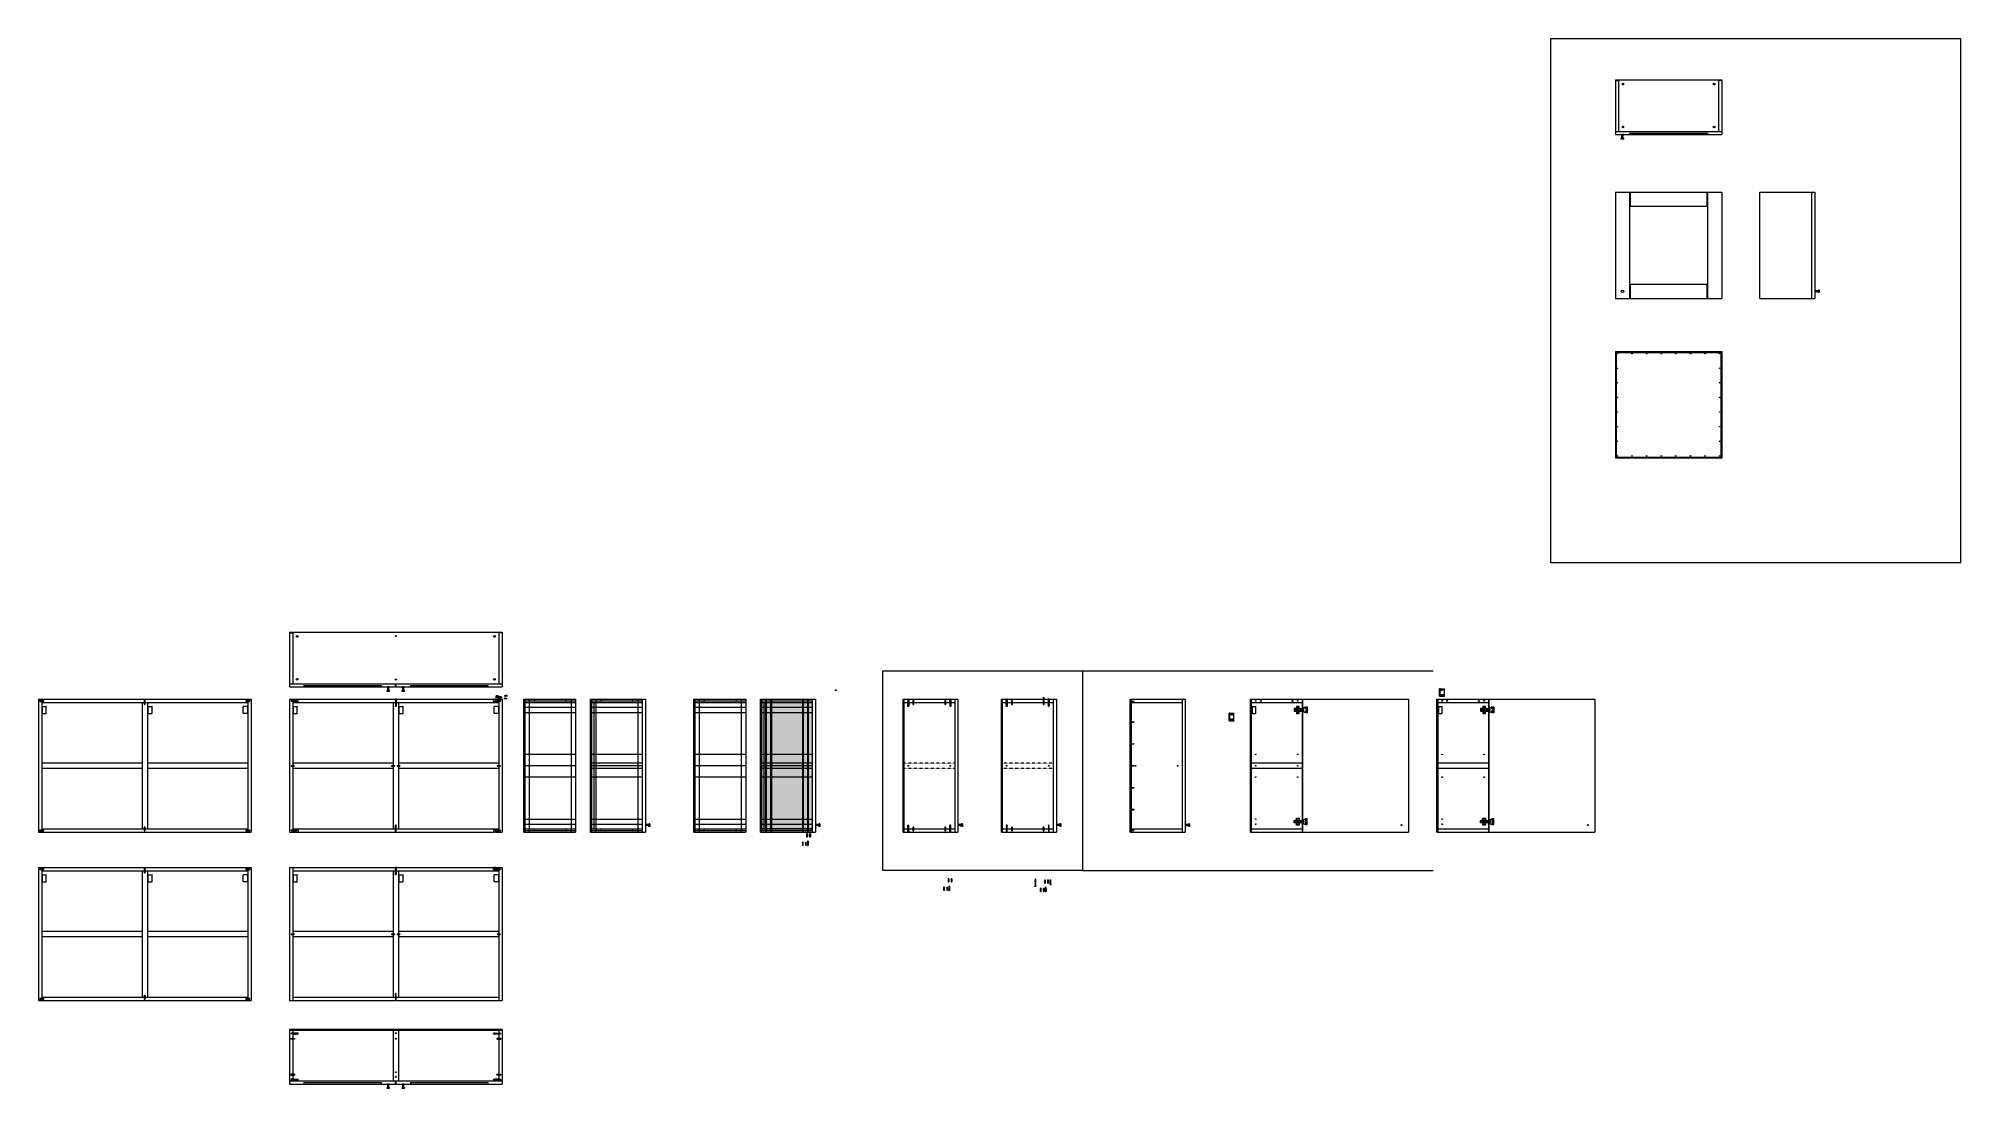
# Model space of a CAD drawing. Header units: centimetres. Extents: x -1165 to 380, y -206 to 683.
# Drawn here: x -1165 to -80, y -194 to 399 of the extents above; entities that cross this region are included whole.
import ezdxf

# ---------------------------------------------------------------- set-up
doc = ezdxf.new("R2010")
doc.units = ezdxf.units.CM
doc.header["$MEASUREMENT"] = 0
doc.linetypes.add('Linee Nascoste 2', pattern=[0.015, 0.01, -0.005])
for name, color, linetype, lineweight in [('0_Num_Penna__6', 6, 'Continuous', 18), ('0_Num_Penna__7', 7, 'Continuous', 18), ('A-FURN_Num_Penna__251_Num_Penna__251_Num_Penna__2_Num_Penna__251_Num_Penna__251_Num_Penna__251_Num_Penna__251_Num_Penna__251_Num_Penna__251_Num_Penna__251_Num_Penna__251_Num_Penna__3_Num_Penna__3_Num_Penna__3_Num_Penna__3', 3, 'Continuous', 18), ('A-FURN_Num_Penna__252_Num_Penna__252_Num_Penna__3_Num_Penna__252_Num_Penna__252_Num_Penna__252_Num_Penna__252_Num_Penna__252_Num_Penna__252_Num_Penna__252_Num_Penna__252_Num_Penna__252_Num_Penna__252_Num_Penna__252_Num_Penna__2', 2, 'Continuous', 18), ('A-FURN_Num_Penna__252_Num_Penna__252_Num_Penna__3_Num_Penna__252_Num_Penna__252_Num_Penna__252_Num_Penna__252_Num_Penna__252_Num_Penna__252_Num_Penna__252_Num_Penna__252_Num_Penna__252_Num_Penna__252_Num_Penna__252_Num_Penna__23', 23, 'Continuous', 18), ('A-FURN_Num_Penna__252_Num_Penna__252_Num_Penna__3_Num_Penna__252_Num_Penna__252_Num_Penna__252_Num_Penna__252_Num_Penna__252_Num_Penna__252_Num_Penna__252_Num_Penna__252_Num_Penna__252_Num_Penna__252_Num_Penna__252_Num_Penna__240', 240, 'Continuous', 18), ('A-FURN_Num_Penna__252_Num_Penna__252_Num_Penna__3_Num_Penna__252_Num_Penna__252_Num_Penna__252_Num_Penna__252_Num_Penna__252_Num_Penna__252_Num_Penna__252_Num_Penna__252_Num_Penna__252_Num_Penna__252_Num_Penna__252_Num_Penna__3', 3, 'Continuous', 18), ('A-FURN_Num_Penna__252_Num_Penna__252_Num_Penna__3_Num_Penna__252_Num_Penna__252_Num_Penna__252_Num_Penna__252_Num_Penna__252_Num_Penna__252_Num_Penna__252_Num_Penna__252_Num_Penna__252_Num_Penna__252_Num_Penna__252_Num_Penna__5', 5, 'Continuous', 18), ('A-FURN_Num_Penna__252_Num_Penna__252_Num_Penna__3_Num_Penna__252_Num_Penna__252_Num_Penna__252_Num_Penna__252_Num_Penna__252_Num_Penna__252_Num_Penna__252_Num_Penna__252_Num_Penna__252_Num_Penna__252_Num_Penna__252_Num_Penna__6', 6, 'Continuous', 18), ('A-FURN_Num_Penna__252_Num_Penna__252_Num_Penna__3_Num_Penna__252_Num_Penna__252_Num_Penna__252_Num_Penna__252_Num_Penna__252_Num_Penna__252_Num_Penna__252_Num_Penna__252_Num_Penna__252_Num_Penna__252_Num_Penna__252_Num_Penna__7', 7, 'Continuous', 18), ('A-FURN_Num_Penna__252_Num_Penna__252_Num_Penna__3_Num_Penna__252_Num_Penna__252_Num_Penna__252_Num_Penna__252_Num_Penna__252_Num_Penna__252_Num_Penna__252_Num_Penna__252_Num_Penna__252_Num_Penna__252_Num_Penna__6_Num_Penna__6', 6, 'Continuous', 18), ('A-SECT-PATT_Num_Penna__6_Num_Penna__6_Num_Penna__6_Num_Penna__6_Num_Penna__6_Num_Penna__6_Num_Penna__6_Num_Penna__6_Num_Penna__3_Num_Penna__3_Num_Penna__3_Num_Penna__3_Num_Penna__3_Num_Penna__5', 5, 'Continuous', 18), ('A-SECT-PATT_Num_Penna__6_Num_Penna__6_Num_Penna__6_Num_Penna__6_Num_Penna__6_Num_Penna__6_Num_Penna__6_Num_Penna__6_Num_Penna__5_Num_Penna__5_Num_Penna__5_Num_Penna__5_Num_Penna__5_Num_Penna__5', 5, 'Continuous', 18), ('A-SECT-PATT_Num_Penna__6_Num_Penna__6_Num_Penna__6_Num_Penna__6_Num_Penna__6_Num_Penna__6_Num_Penna__6_Num_Penna__6_Num_Penna__6_Num_Penna__6_Num_Penna__6_Num_Penna__3_Num_Penna__3_Num_Penna__3', 3, 'Continuous', 18), ('A-SECT-PATT_Num_Penna__6_Num_Penna__6_Num_Penna__6_Num_Penna__6_Num_Penna__6_Num_Penna__6_Num_Penna__6_Num_Penna__6_Num_Penna__6_Num_Penna__6_Num_Penna__6_Num_Penna__6_Num_Penna__6_Num_Penna__6', 6, 'Continuous', 18), ('A-SECT-PATT_Num_Penna__6_Num_Penna__6_Num_Penna__6_Num_Penna__6_Num_Penna__6_Num_Penna__6_Num_Penna__6_Num_Penna__6_Num_Penna__6_Num_Penna__6_Num_Penna__6_Num_Penna__6_Num_Penna__6_Num_Penna__9', 9, 'Continuous', 18), ('filatura_Num_Penna__8', 8, 'Continuous', 18), ('INFO_Num_Penna__2_Num_Penna__2_Num_Penna__2_Num_Penna__2_Num_Penna__5', 5, 'Continuous', 18), ('PDF _Geometria_Num_Penna__5', 5, 'Continuous', 18), ('PDF _Geometria_Num_Penna__7', 7, 'Continuous', 18), ('PDF10_Geometry_Num_Penna__7_Num_Penna__7_Num_Penna__7_Num_Penna__7_Num_Penna__7_Num_Penna__7_Num_Penna__7_Num_Penna__6', 6, 'Continuous', 18), ('PDF10_Solid Fills_Num_Penna__5_Num_Penna__5_Num_Penna__5_Num_Penna__5_Num_Penna__5_Num_Penna__5_Num_Penna__5_Num_Penna__5', 5, 'Continuous', 18), ('PDF10_Solid Fills_Num_Penna__5_Num_Penna__5_Num_Penna__5_Num_Penna__5_Num_Penna__5_Num_Penna__5_Num_Penna__5_Num_Penna__6', 6, 'Continuous', 18), ('PDF10_Solid Fills_Num_Penna__82_Num_Penna__82_Num_Penna__82_Num_Penna__82_Num_Penna__82_Num_Penna__82_Num_Penna__82_Num_Penna__82', 82, 'Continuous', 18), ('PDF16_Geometry_Num_Penna__5_Num_Penna__5_Num_Penna__5_Num_Penna__5_Num_Penna__5_Num_Penna__5_Num_Penna__5_Num_Penna__5_Num_Penna__5_Num_Penna__5_Num_Penna__5_Num_Penna__5_Num_Penna__5_Num_Penna__5', 5, 'Continuous', 18), ('PDF16_Geometry_Num_Penna__6_Num_Penna__6_Num_Penna__3_Num_Penna__3_Num_Penna__3_Num_Penna__3_Num_Penna__3_Num_Penna__3_Num_Penna__3_Num_Penna__3_Num_Penna__3_Num_Penna__3_Num_Penna__3_Num_Penna__3', 3, 'Continuous', 18), ('PDF16_Geometry_Num_Penna__6_Num_Penna__6_Num_Penna__6_Num_Penna__3_Num_Penna__3_Num_Penna__3_Num_Penna__3_Num_Penna__3_Num_Penna__9_Num_Penna__9_Num_Penna__9_Num_Penna__9_Num_Penna__9_Num_Penna__9', 9, 'Continuous', 18), ('PDF16_Geometry_Num_Penna__6_Num_Penna__6_Num_Penna__6_Num_Penna__6_Num_Penna__6_Num_Penna__6_Num_Penna__6_Num_Penna__6_Num_Penna__6_Num_Penna__6_Num_Penna__6_Num_Penna__6_Num_Penna__6_Num_Penna__5', 5, 'Continuous', 18), ('PDF16_Geometry_Num_Penna__6_Num_Penna__6_Num_Penna__6_Num_Penna__6_Num_Penna__6_Num_Penna__6_Num_Penna__6_Num_Penna__6_Num_Penna__6_Num_Penna__6_Num_Penna__6_Num_Penna__6_Num_Penna__6_Num_Penna__6', 6, 'Continuous', 18), ('PDF17_Solid Fills_Num_Penna__5_Num_Penna__5_Num_Penna__5_Num_Penna__5_Num_Penna__5_Num_Penna__5', 5, 'Continuous', 18), ('PDF22_Geometry_Num_Penna__1_Num_Penna__255_Num_Penna__255_Num_Penna__82_Num_Penna__82_Num_Penna__82', 82, 'Continuous', 18), ('PDF22_Geometry_Num_Penna__1_Num_Penna__255_Num_Penna__3_Num_Penna__3_Num_Penna__3', 3, 'Continuous', 18), ('PDF22_Geometry_Num_Penna__1_Num_Penna__255_Num_Penna__3_Num_Penna__3_Num_Penna__5', 5, 'Continuous', 18), ('PDF22_Geometry_Num_Penna__1_Num_Penna__255_Num_Penna__3_Num_Penna__3_Num_Penna__6', 6, 'Continuous', 18), ('PDF22_Geometry_Num_Penna__1_Num_Penna__255_Num_Penna__5_Num_Penna__5_Num_Penna__5', 5, 'Continuous', 18), ('PDF22_Geometry_Num_Penna__1_Num_Penna__255_Num_Penna__5_Num_Penna__5_Num_Penna__6', 6, 'Continuous', 18), ('PDF22_Solid Fills_Num_Penna__7_Num_Penna__7_Num_Penna__254_Num_Penna__254_Num_Penna__254_Num_Penna__254', 254, 'Continuous', 18), ('PDF2_Geometry_Num_Penna__7_Num_Penna__7_Num_Penna__7_Num_Penna__7_Num_Penna__7_Num_Penna__7_Num_Penna__7_Num_Penna__5', 5, 'Continuous', 18), ('PDF2_Geometry_Num_Penna__7_Num_Penna__7_Num_Penna__7_Num_Penna__7_Num_Penna__7_Num_Penna__7_Num_Penna__7_Num_Penna__6', 6, 'Continuous', 18), ('PDF2_Geometry_Num_Penna__7_Num_Penna__7_Num_Penna__7_Num_Penna__7_Num_Penna__7_Num_Penna__7_Num_Penna__7_Num_Penna__7', 7, 'Continuous', 18), ('PDF_Geometry_Num_Penna__7_Num_Penna__7_Num_Penna__3_Num_Penna__6_Num_Penna__6_Num_Penna__6_Num_Penna__6_Num_Penna__6_Num_Penna__6_Num_Penna__6_Num_Penna__6_Num_Penna__6_Num_Penna__6_Num_Penna__6', 6, 'Continuous', 18), ('VITE_Num_Penna__5', 5, 'Continuous', 18), ('VITE_Num_Penna__6', 6, 'Continuous', 18), ('VITE_Num_Penna__7', 7, 'Continuous', 18), ('viti_Num_Penna__5', 5, 'Continuous', 18), ('viti_Num_Penna__6', 6, 'Continuous', 18)]:
    doc.layers.add(name, color=color, linetype=linetype, lineweight=lineweight)

msp = doc.modelspace()

# ---------------------------------------------------------------- hatches: boundary and pattern name
at = {"layer": 'A-FURN_Num_Penna__252_Num_Penna__252_Num_Penna__3_Num_Penna__252_Num_Penna__252_Num_Penna__252_Num_Penna__252_Num_Penna__252_Num_Penna__252_Num_Penna__252_Num_Penna__252_Num_Penna__252_Num_Penna__252_Num_Penna__252_Num_Penna__23', "linetype": 'Continuous', "lineweight": 0, "true_color": 0xbdafac}
msp.add_hatch(color=253, dxfattribs=at).paths.add_polyline_path([(-756.6, 24.2), (-727.9, 24.2), (-727.9, -47.2), (-756.6, -47.2)])

# ---------------------------------------------------------------- linework, layer by layer
at = {"layer": '0_Num_Penna__6', "color": 6, "linetype": 'Continuous', "lineweight": 18}
for p, q in [((-1163.9, 25.3), (-1164, 25.2)), ((-1164, 25.2), (-1164, 24.9)), ((-1163.9, 24.8), (-1164, 24.9)), ((-1161.9, 25.3), (-1161.8, 25.2)), ((-1161.9, 24.8), (-1161.8, 24.9)), ((-1161.8, 25.2), (-1161.8, 24.9)), ((-1105, 25.2), (-1104.9, 25.3)), ((-1105, 23.2), (-1104.9, 23.1)), ((-1104.9, 25.3), (-1104.6, 25.3)), ((-1104.9, 23.1), (-1104.6, 23.1)), ((-1104.5, 25.2), (-1104.6, 25.3)), ((-1104.5, 23.2), (-1104.6, 23.1)), ((-1047.5, 25.3), (-1047.6, 25.2)), ((-1047.6, 25.2), (-1047.6, 24.9)), ((-1047.5, 24.8), (-1047.6, 24.9)), ((-1045.5, 25.3), (-1045.4, 25.2)), ((-1045.5, 24.8), (-1045.4, 24.9)), ((-1045.4, 25.2), (-1045.4, 24.9)), ((-1021.2, 25.3), (-1019.2, 25.3)), ((-1019.2, 25.3), (-1019.2, 26)), ((-1019.2, 24.8), (-1019.2, 24.9)), ((-1019.2, 24.8), (-1018.2, 24.8)), ((-1018.2, 24.8), (-1018.2, 26)), ((-907.8, 24.8), (-907.8, 26)), ((-906.8, 24.8), (-907.8, 24.8)), ((-906.8, 25.3), (-906.8, 26)), ((-904.8, 25.3), (-906.8, 25.3)), ((-906.8, 24.8), (-906.8, 24.9)), ((-906.3, 27.4), (-906.3, 27.9)), ((-906.3, 26.9), (-906.3, 27.4)), ((-905.3, 26.9), (-906.3, 26.9)), ((-905.3, 27.9), (-905.3, 27.4)), ((-903.3, 27.4), (-905.3, 27.4)), ((-671.1, 25.2), (-671, 25.3)), ((-671.1, 23.2), (-671, 23.1)), ((-671, 25.3), (-670.7, 25.3)), ((-671, 23.1), (-670.7, 23.1)), ((-670.6, 25.2), (-670.7, 25.3)), ((-670.6, 23.2), (-670.7, 23.1)), ((-653.1, 25.2), (-653, 25.3)), ((-653.1, 23.2), (-653, 23.1)), ((-653, 25.3), (-652.7, 25.3)), ((-653, 23.1), (-652.7, 23.1)), ((-652.6, 25.2), (-652.7, 25.3)), ((-652.6, 23.2), (-652.7, 23.1)), ((-615.5, 25.2), (-615.4, 25.3)), ((-615.5, 23.2), (-615.4, 23.1)), ((-615.4, 25.3), (-615.1, 25.3)), ((-615.4, 23.1), (-615.1, 23.1)), ((-615, 25.2), (-615.1, 25.3)), ((-615, 23.2), (-615.1, 23.1)), ((-597.6, 25.2), (-597.5, 25.3)), ((-597.6, 23.2), (-597.5, 23.1)), ((-597.5, 25.3), (-597.2, 25.3)), ((-597.5, 23.1), (-597.2, 23.1)), ((-597.1, 25.2), (-597.2, 25.3)), ((-597.1, 23.2), (-597.2, 23.1)), ((-1163.9, -47.9), (-1164, -48)), ((-1164, -48), (-1164, -48.3)), ((-1163.9, -48.4), (-1164, -48.3)), ((-1161.9, -47.9), (-1161.8, -48)), ((-1161.9, -48.4), (-1161.8, -48.3)), ((-1161.8, -48), (-1161.8, -48.3)), ((-1105, -46.2), (-1104.9, -46.1)), ((-1105, -48.2), (-1104.9, -48.3)), ((-1104.9, -46.1), (-1104.6, -46.1)), ((-1104.9, -48.3), (-1104.6, -48.3)), ((-1104.5, -46.2), (-1104.6, -46.1)), ((-1104.5, -48.2), (-1104.6, -48.3)), ((-1047.5, -47.9), (-1047.6, -48)), ((-1047.6, -48), (-1047.6, -48.3)), ((-1047.5, -48.4), (-1047.6, -48.3)), ((-1045.5, -47.9), (-1045.4, -48)), ((-1045.5, -48.4), (-1045.4, -48.3)), ((-1045.4, -48), (-1045.4, -48.3)), ((-1021.2, -48.3), (-1019.2, -48.3)), ((-1019.2, -47.8), (-1018.2, -47.8)), ((-1019.2, -47.8), (-1019.2, -47.9)), ((-1019.2, -48.3), (-1019.2, -49)), ((-1018.2, -47.8), (-1018.2, -49)), ((-906.8, -47.8), (-907.8, -47.8)), ((-907.8, -47.8), (-907.8, -49)), ((-906.8, -47.8), (-906.8, -47.9)), ((-904.8, -48.3), (-906.8, -48.3)), ((-906.8, -48.3), (-906.8, -49)), ((-671.1, -46.2), (-671, -46.1)), ((-671.1, -48.2), (-671, -48.3)), ((-671, -46.1), (-670.7, -46.1)), ((-671, -48.3), (-670.7, -48.3)), ((-670.6, -46.2), (-670.7, -46.1)), ((-670.6, -48.2), (-670.7, -48.3)), ((-653.1, -46.2), (-653, -46.1)), ((-653.1, -48.2), (-653, -48.3)), ((-653, -46.1), (-652.7, -46.1)), ((-653, -48.3), (-652.7, -48.3)), ((-652.6, -46.2), (-652.7, -46.1)), ((-652.6, -48.2), (-652.7, -48.3)), ((-615.5, -46.2), (-615.4, -46.1)), ((-615.5, -48.2), (-615.4, -48.3)), ((-615.4, -46.1), (-615.1, -46.1)), ((-615.4, -48.3), (-615.1, -48.3)), ((-615, -46.2), (-615.1, -46.1)), ((-615, -48.2), (-615.1, -48.3)), ((-597.6, -46.2), (-597.5, -46.1)), ((-597.6, -48.2), (-597.5, -48.3)), ((-597.5, -46.1), (-597.2, -46.1)), ((-597.5, -48.3), (-597.2, -48.3)), ((-597.1, -46.2), (-597.2, -46.1)), ((-597.1, -48.2), (-597.2, -48.3)), ((-1163.9, -69.7), (-1164, -69.8)), ((-1164, -69.8), (-1164, -70.1)), ((-1163.9, -70.2), (-1164, -70.1)), ((-1161.9, -69.7), (-1161.8, -69.8)), ((-1161.9, -70.2), (-1161.8, -70.1)), ((-1161.8, -69.8), (-1161.8, -70.1)), ((-1105, -69.8), (-1104.9, -69.7)), ((-1105, -71.8), (-1104.9, -71.9)), ((-1104.9, -69.7), (-1104.6, -69.7)), ((-1104.9, -71.9), (-1104.6, -71.9)), ((-1104.5, -69.8), (-1104.6, -69.7)), ((-1104.5, -71.8), (-1104.6, -71.9)), ((-1047.5, -69.7), (-1047.6, -69.8)), ((-1047.6, -69.8), (-1047.6, -70.1)), ((-1047.5, -70.2), (-1047.6, -70.1)), ((-1045.5, -69.7), (-1045.4, -69.8)), ((-1045.5, -70.2), (-1045.4, -70.1)), ((-1045.4, -69.8), (-1045.4, -70.1)), ((-907.8, -70.2), (-907.8, -69)), ((-906.8, -70.2), (-907.8, -70.2)), ((-906.8, -70.2), (-906.8, -69)), ((-904.8, -69.7), (-906.8, -69.7)), ((-1163.9, -142.9), (-1164, -143)), ((-1164, -143.3), (-1164, -143)), ((-1163.9, -143.4), (-1164, -143.3)), ((-1161.9, -142.9), (-1161.8, -143)), ((-1161.9, -143.4), (-1161.8, -143.3)), ((-1161.8, -143.3), (-1161.8, -143)), ((-1105, -141.2), (-1104.9, -141.1)), ((-1105, -143.2), (-1104.9, -143.3)), ((-1104.9, -141.1), (-1104.6, -141.1)), ((-1104.9, -143.3), (-1104.6, -143.3)), ((-1104.5, -141.2), (-1104.6, -141.1)), ((-1104.5, -143.2), (-1104.6, -143.3)), ((-1047.5, -142.9), (-1047.6, -143)), ((-1047.6, -143.3), (-1047.6, -143)), ((-1047.5, -143.4), (-1047.6, -143.3)), ((-1045.5, -142.9), (-1045.4, -143)), ((-1045.5, -143.4), (-1045.4, -143.3)), ((-1045.4, -143.3), (-1045.4, -143)), ((-1022.2, -165.4), (-1022.3, -165.5)), ((-1022.3, -165.5), (-1022.3, -165.8)), ((-1022.2, -165.9), (-1022.3, -165.8)), ((-1021.2, -163), (-1019.2, -163)), ((-1020.2, -165.4), (-1020.1, -165.5)), ((-1020.2, -165.9), (-1020.1, -165.8)), ((-1020.1, -165.5), (-1020.1, -165.8)), ((-904.8, -163), (-906.9, -163)), ((-905.8, -165.4), (-905.9, -165.5)), ((-905.9, -165.5), (-905.9, -165.8)), ((-905.8, -165.9), (-905.9, -165.8)), ((-903.8, -165.4), (-903.7, -165.5)), ((-903.8, -165.9), (-903.7, -165.8)), ((-903.7, -165.5), (-903.7, -165.8)), ((-1022.2, -185.6), (-1022.3, -185.7)), ((-1022.3, -186), (-1022.3, -185.7)), ((-1022.2, -186.1), (-1022.3, -186)), ((-1021.2, -188.5), (-1019.2, -188.5)), ((-1020.2, -185.6), (-1020.1, -185.7)), ((-1020.2, -186.1), (-1020.1, -186)), ((-1020.1, -186), (-1020.1, -185.7)), ((-904.8, -188.5), (-906.9, -188.5)), ((-905.8, -185.6), (-905.9, -185.7)), ((-905.9, -186), (-905.9, -185.7)), ((-905.8, -186.1), (-905.9, -186)), ((-903.8, -185.6), (-903.7, -185.7)), ((-903.8, -186.1), (-903.7, -186)), ((-903.7, -186), (-903.7, -185.7))]:
    msp.add_line(p, q, dxfattribs=at)
at = {"layer": '0_Num_Penna__7', "color": 7, "linetype": 'Continuous', "lineweight": 18}
for p, q in [((-733.5, -46.4), (-733.4, -46.3)), ((-733.5, -48), (-733.4, -48.1)), ((-733.4, -46.3), (-733.1, -46.3)), ((-733.4, -48.1), (-733.1, -48.1)), ((-733, -46.4), (-733.1, -46.3)), ((-733, -48), (-733.1, -48.1)), ((-731.1, -50), (-731, -49.9)), ((-731.1, -51.6), (-731, -51.7)), ((-731, -49.9), (-730.7, -49.9)), ((-731, -51.7), (-730.7, -51.7)), ((-730.6, -50), (-730.7, -49.9)), ((-730.6, -51.6), (-730.7, -51.7)), ((-730.7, -54.1), (-730.6, -54)), ((-730.7, -54.1), (-730.7, -56.4)), ((-730.3, -54), (-730.6, -54)), ((-730.3, -54), (-730.2, -54.1)), ((-730.2, -55), (-730.2, -54.1)), ((-731.8, -54.8), (-731.7, -54.7)), ((-731.8, -56.3), (-731.7, -56.4)), ((-731.7, -54.7), (-731.4, -54.7)), ((-731.7, -56.4), (-731.4, -56.4)), ((-731.3, -54.8), (-731.4, -54.7)), ((-731.3, -56.3), (-731.4, -56.4)), ((-730.7, -56.4), (-730.6, -56.5)), ((-730.6, -56.3), (-730.6, -56)), ((-730.6, -56.5), (-730.3, -56.5)), ((-730.2, -56.4), (-730.3, -56.5)), ((-730.2, -55), (-730.2, -56.4)), ((-651.3, -75.4), (-651.2, -75.3)), ((-651.2, -75.3), (-650.9, -75.3)), ((-650.8, -75.4), (-650.9, -75.3)), ((-652, -80.2), (-651.9, -80.1)), ((-652, -81.7), (-651.9, -81.8)), ((-651.9, -80.1), (-651.6, -80.1)), ((-651.9, -81.8), (-651.6, -81.8)), ((-651.5, -80.2), (-651.6, -80.1)), ((-651.5, -81.7), (-651.6, -81.8)), ((-651.3, -77), (-651.2, -77.1)), ((-651.2, -77.1), (-650.9, -77.1)), ((-650.8, -77), (-650.9, -77.1)), ((-650.9, -79.5), (-650.8, -79.4)), ((-650.9, -79.5), (-650.9, -81.8)), ((-650.9, -81.8), (-650.8, -81.9)), ((-650.5, -79.4), (-650.8, -79.4)), ((-650.8, -81.7), (-650.8, -81.4)), ((-650.8, -81.9), (-650.5, -81.9)), ((-650.5, -79.4), (-650.4, -79.5)), ((-650.4, -81.8), (-650.5, -81.9)), ((-650.4, -80.4), (-650.4, -79.5)), ((-650.4, -80.4), (-650.4, -81.8)), ((-597.5, -80.8), (-597.4, -80.7)), ((-597.5, -82.3), (-597.4, -82.4)), ((-597.4, -80.7), (-597.1, -80.7)), ((-597.4, -82.4), (-597.1, -82.4)), ((-597, -80.8), (-597.1, -80.7)), ((-597, -82.3), (-597.1, -82.4)), ((-596.8, -76.1), (-596.7, -76)), ((-596.8, -77.7), (-596.7, -77.8)), ((-596.7, -76), (-596.4, -76)), ((-596.7, -77.8), (-596.4, -77.8)), ((-596.3, -76.1), (-596.4, -76)), ((-596.3, -77.7), (-596.4, -77.8)), ((-596.4, -80.1), (-596.3, -80)), ((-596.4, -80.1), (-596.4, -82.4)), ((-596.4, -82.4), (-596.3, -82.5)), ((-596, -80), (-596.3, -80)), ((-596.3, -82.3), (-596.3, -82)), ((-596.3, -82.5), (-596, -82.5)), ((-596, -80), (-595.9, -80.1)), ((-595.9, -82.4), (-596, -82.5)), ((-595.9, -81), (-595.9, -80.1)), ((-595.9, -81), (-595.9, -82.4))]:
    msp.add_line(p, q, dxfattribs=at)
at = {"layer": 'A-FURN_Num_Penna__251_Num_Penna__251_Num_Penna__2_Num_Penna__251_Num_Penna__251_Num_Penna__251_Num_Penna__251_Num_Penna__251_Num_Penna__251_Num_Penna__251_Num_Penna__251_Num_Penna__3_Num_Penna__3_Num_Penna__3_Num_Penna__3', "color": 3, "linetype": 'Continuous', "lineweight": 18}
for p, q in [((-1015, 33), (-1014.6, 33)), ((-971.6, 33), (-971.2, 33)), ((-954.8, 33), (-954.4, 33)), ((-911.4, 33), (-911, 33))]:
    msp.add_line(p, q, dxfattribs=at)
at = {"layer": 'A-FURN_Num_Penna__252_Num_Penna__252_Num_Penna__3_Num_Penna__252_Num_Penna__252_Num_Penna__252_Num_Penna__252_Num_Penna__252_Num_Penna__252_Num_Penna__252_Num_Penna__252_Num_Penna__252_Num_Penna__252_Num_Penna__252_Num_Penna__2', "color": 2, "linetype": 'Continuous', "lineweight": 18, "flags": 128}
msp.add_lwpolyline([(-756.6, 24.2), (-727.9, 24.2), (-727.9, -47.2), (-756.6, -47.2)], close=True, dxfattribs=at)
at = {"layer": 'A-FURN_Num_Penna__252_Num_Penna__252_Num_Penna__3_Num_Penna__252_Num_Penna__252_Num_Penna__252_Num_Penna__252_Num_Penna__252_Num_Penna__252_Num_Penna__252_Num_Penna__252_Num_Penna__252_Num_Penna__252_Num_Penna__252_Num_Penna__240', "color": 240, "linetype": 'Continuous', "lineweight": 18}
for p, q in [((-688, 42.1), (-575.4, 42.1)), ((-688, -70.6), (-688, 42.1)), ((-575.4, 42.1), (-575.4, -70.6)), ((-575.4, 42.1), (-377.4, 42.1)), ((-575.4, -70.6), (-688, -70.6)), ((-575.4, -70.6), (-377.4, -70.6))]:
    msp.add_line(p, q, dxfattribs=at)
at = {"layer": 'A-FURN_Num_Penna__252_Num_Penna__252_Num_Penna__3_Num_Penna__252_Num_Penna__252_Num_Penna__252_Num_Penna__252_Num_Penna__252_Num_Penna__252_Num_Penna__252_Num_Penna__252_Num_Penna__252_Num_Penna__252_Num_Penna__252_Num_Penna__3', "color": 3, "linetype": 'Continuous', "lineweight": 18}
for p, q in [((-962.7, 25.3), (-963.3, 25.3)), ((-962.7, 24.9), (-963.3, 24.9)), ((-733.4, -48.1), (-733.1, -48.1)), ((-731, -51.7), (-730.7, -51.7)), ((-651.2, -77.1), (-650.9, -77.1)), ((-596.7, -77.8), (-596.4, -77.8))]:
    msp.add_line(p, q, dxfattribs=at)
at = {"layer": 'A-FURN_Num_Penna__252_Num_Penna__252_Num_Penna__3_Num_Penna__252_Num_Penna__252_Num_Penna__252_Num_Penna__252_Num_Penna__252_Num_Penna__252_Num_Penna__252_Num_Penna__252_Num_Penna__252_Num_Penna__252_Num_Penna__252_Num_Penna__5', "color": 5, "linetype": 'Continuous', "lineweight": 18}
for p, q in [((-1021.2, 25.3), (-1021.2, 25.2)), ((-1021.2, 25), (-1021.2, 24.9)), ((-962.7, 26), (-963.3, 26)), ((-962.8, 25.9), (-963.2, 25.9)), ((-962.8, 25.2), (-963.2, 25.2)), ((-963.2, 25), (-963.2, 22.1)), ((-962.9, 22.1), (-963.2, 22.1)), ((-962.9, 22.1), (-962.9, 25)), ((-905.2, 27.3), (-905.2, 27)), ((-904.8, 25.3), (-904.8, 25.2)), ((-904.8, 25), (-904.8, 24.9)), ((-903.5, 27.3), (-903.5, 27)), ((-901.8, 26.6), (-901.8, 26.3)), ((-901.7, 26.3), (-901.6, 26.6)), ((-901.6, 26.6), (-901.7, 26.3)), ((-901.5, 28.1), (-901.6, 27.8)), ((-901.6, 26.3), (-901.5, 26.6)), ((-901.5, 26.6), (-901.6, 26.3)), ((-901.5, 27.8), (-901.4, 28.1)), ((-901.4, 28.1), (-901.5, 27.8)), ((-901.5, 26.3), (-901.4, 26.6)), ((-901.4, 27.8), (-901.3, 28.1)), ((-901.3, 26.6), (-901.4, 26.3)), ((-901.2, 28.1), (-901.3, 27.8)), ((-901.3, 26.3), (-901.2, 26.6)), ((-901.2, 26.6), (-901.3, 26.3)), ((-901.2, 27.8), (-901.1, 28.1)), ((-901.1, 28.1), (-901.2, 27.8)), ((-901.2, 26.3), (-901.1, 26.6)), ((-901.1, 26.6), (-901.2, 26.3)), ((-901.1, 27.8), (-901, 28.1)), ((-901, 28.1), (-901.1, 27.8)), ((-901, 26.3), (-901, 26.6)), ((-900.9, 26.6), (-901, 26.3)), ((-900.9, 27.8), (-900.9, 28.1)), ((-900.8, 28.1), (-900.9, 27.8)), ((-900.9, 26.3), (-900.8, 26.6)), ((-900.8, 26.6), (-900.9, 26.3)), ((-900.8, 27.8), (-900.7, 28.1)), ((-900.7, 28.1), (-900.8, 27.8)), ((-900.8, 26.3), (-900.7, 26.6)), ((-900.7, 27.8), (-900.6, 28.1)), ((-900.7, 26.6), (-900.7, 26.3)), ((-900.6, 28.1), (-900.6, 27.8)), ((-900.6, 26.3), (-900.6, 26.6)), ((-900.5, 26.6), (-900.6, 26.3)), ((-900.5, 27.8), (-900.5, 28.1)), ((-900.4, 28.1), (-900.5, 27.8)), ((-900.4, 27.8), (-900.3, 28.1)), ((-900.3, 28.1), (-900.4, 27.8)), ((-674, 26), (-673.4, 26)), ((-673.9, 25.9), (-673.5, 25.9)), ((-673.9, 25.2), (-673.5, 25.2)), ((-673.9, 22.1), (-673.9, 25)), ((-673.9, 22.1), (-673.6, 22.1)), ((-673.6, 25), (-673.6, 22.1)), ((-649.7, 26), (-650.3, 26)), ((-649.8, 25.9), (-650.2, 25.9)), ((-649.8, 25.2), (-650.2, 25.2)), ((-650.1, 25), (-650.1, 22.1)), ((-649.9, 22.1), (-650.1, 22.1)), ((-649.9, 22.1), (-649.9, 25)), ((-617.9, 26), (-618.5, 26)), ((-618.4, 25.9), (-618, 25.9)), ((-618.3, 25.2), (-618.4, 25.2)), ((-618, 25.2), (-618.3, 25.2)), ((-618.3, 25), (-618, 25)), ((-618, 24.9), (-618.3, 25)), ((-618.3, 24.9), (-618, 24.8)), ((-618, 24.8), (-618.3, 24.9)), ((-618.3, 24.8), (-618, 24.7)), ((-618, 24.7), (-618.3, 24.7)), ((-618.3, 24.6), (-618, 24.5)), ((-618, 24.5), (-618.3, 24.6)), ((-618.3, 24.5), (-618, 24.4)), ((-618, 24.4), (-618.3, 24.5)), ((-618.3, 24.4), (-618, 24.3)), ((-618, 24.2), (-618.3, 24.3)), ((-618.3, 24.2), (-618, 24.1)), ((-618, 24.1), (-618.3, 24.2)), ((-618.3, 24.1), (-618, 24)), ((-618, 24), (-618.3, 24.1)), ((-618.3, 23.9), (-618, 23.9)), ((-618, 23.8), (-618.3, 23.9)), ((-618.3, 23.8), (-618, 23.7)), ((-618, 23.7), (-618.3, 23.8)), ((-618.3, 23.7), (-618, 23.6)), ((-618, 23.6), (-618.3, 23.6)), ((-618.3, 23.5), (-618, 23.5)), ((-618, 23.4), (-618.3, 23.5)), ((-618.3, 23.4), (-618, 23.3)), ((-618, 23.3), (-618.3, 23.4)), ((-618.3, 23.3), (-618, 23.2)), ((-618, 23.2), (-618.3, 23.2)), ((-618.3, 23.1), (-618, 23.1)), ((-618, 23), (-618.3, 23.1)), ((-618.3, 23), (-618, 22.9)), ((-618, 22.9), (-618.3, 23)), ((-618.3, 22.9), (-618, 22.8)), ((-618, 22.8), (-618.3, 22.8)), ((-618.3, 22.7), (-618, 22.7)), ((-618, 22.6), (-618.3, 22.7)), ((-618.3, 22.6), (-618, 22.5)), ((-618, 22.5), (-618.3, 22.6)), ((-618.3, 22.5), (-618, 22.4)), ((-618, 22.4), (-618.3, 22.4)), ((-618.3, 22.3), (-618, 22.2)), ((-618, 22.2), (-618.3, 22.3)), ((-618.3, 22.2), (-618, 22.1)), ((-618, 22.1), (-618.3, 22.2)), ((-594.1, 26), (-594.7, 26)), ((-594.6, 25.9), (-594.2, 25.9)), ((-594.2, 25.2), (-594.6, 25.2)), ((-594.6, 25.2), (-594.6, 25.2)), ((-594.6, 25), (-594.3, 25)), ((-594.3, 24.9), (-594.6, 25)), ((-594.6, 24.9), (-594.3, 24.8)), ((-594.3, 24.8), (-594.6, 24.9)), ((-594.6, 24.8), (-594.3, 24.7)), ((-594.3, 24.7), (-594.6, 24.7)), ((-594.6, 24.6), (-594.3, 24.5)), ((-594.3, 24.5), (-594.6, 24.6)), ((-594.6, 24.5), (-594.3, 24.4)), ((-594.3, 24.4), (-594.6, 24.5)), ((-594.6, 24.4), (-594.3, 24.3)), ((-594.3, 24.2), (-594.6, 24.3)), ((-594.6, 24.2), (-594.3, 24.1)), ((-594.3, 24.1), (-594.6, 24.2)), ((-594.6, 24.1), (-594.3, 24)), ((-594.3, 24), (-594.6, 24.1)), ((-594.6, 23.9), (-594.3, 23.9)), ((-594.3, 23.8), (-594.6, 23.9)), ((-594.6, 23.8), (-594.3, 23.7)), ((-594.3, 23.7), (-594.6, 23.8)), ((-594.6, 23.7), (-594.3, 23.6)), ((-594.3, 23.6), (-594.6, 23.6)), ((-594.6, 23.5), (-594.3, 23.5)), ((-594.3, 23.4), (-594.6, 23.5)), ((-594.6, 23.4), (-594.3, 23.3)), ((-594.3, 23.3), (-594.6, 23.4)), ((-594.6, 23.3), (-594.3, 23.2)), ((-594.3, 23.2), (-594.6, 23.2)), ((-594.6, 23.1), (-594.3, 23.1)), ((-594.3, 23), (-594.6, 23.1)), ((-594.6, 23), (-594.3, 22.9)), ((-594.3, 22.9), (-594.6, 23)), ((-594.6, 22.9), (-594.3, 22.8)), ((-594.3, 22.8), (-594.6, 22.8)), ((-594.6, 22.7), (-594.3, 22.7)), ((-594.3, 22.6), (-594.6, 22.7)), ((-594.6, 22.6), (-594.3, 22.5)), ((-594.3, 22.5), (-594.6, 22.6)), ((-594.6, 22.5), (-594.3, 22.4)), ((-594.3, 22.4), (-594.6, 22.4)), ((-594.6, 22.3), (-594.3, 22.2)), ((-594.3, 22.2), (-594.6, 22.3)), ((-594.6, 22.2), (-594.3, 22.1)), ((-594.3, 22.1), (-594.6, 22.2)), ((-548.4, 25), (-548.4, 24.7)), ((-548.3, 25), (-548.3, 24.8)), ((-548.4, 13.3), (-548.4, 13)), ((-548.3, 13.3), (-548.3, 13.1)), ((-451.4, 20.5), (-451.4, 19.6)), ((-348.9, 20.2), (-348.5, 20.2)), ((-348.9, 20.2), (-348.9, 19.8)), ((-348.9, 19.8), (-348.5, 19.8)), ((-348.5, 20.2), (-348.5, 19.8)), ((-346.2, 20.5), (-346.2, 19.6)), ((-548.4, 1), (-548.4, 0.7)), ((-548.3, 0.9), (-548.3, 0.8)), ((-548.4, -11.4), (-548.4, -11.7)), ((-548.3, -11.4), (-548.3, -11.6)), ((-548.4, -23.7), (-548.4, -24)), ((-548.3, -23.8), (-548.3, -23.9)), ((-548.4, -36.1), (-548.4, -36.4)), ((-548.3, -36.1), (-548.3, -36.3)), ((-451.4, -43.5), (-451.4, -42.6)), ((-346.2, -43.5), (-346.2, -42.6)), ((-1021.2, -48), (-1021.2, -47.9)), ((-1021.2, -48.3), (-1021.2, -48.2)), ((-1019.2, -49), (-1018.2, -49)), ((-962.7, -49), (-963.3, -49)), ((-963.2, -48), (-963.2, -45.1)), ((-962.9, -45.1), (-963.2, -45.1)), ((-962.8, -48.2), (-963.2, -48.2)), ((-962.8, -48.9), (-963.2, -48.9)), ((-962.9, -45.1), (-962.9, -48)), ((-904.8, -48), (-904.8, -47.9)), ((-904.8, -48.3), (-904.8, -48.2)), ((-674, -49), (-673.4, -49)), ((-673.9, -45.1), (-673.9, -48)), ((-673.9, -45.1), (-673.6, -45.1)), ((-673.9, -48.2), (-673.5, -48.2)), ((-673.9, -48.9), (-673.5, -48.9)), ((-673.6, -48), (-673.6, -45.1)), ((-649.7, -49), (-650.3, -49)), ((-649.8, -48.2), (-650.2, -48.2)), ((-649.8, -48.9), (-650.2, -48.9)), ((-650.1, -48), (-650.1, -45.1)), ((-649.9, -45.1), (-650.1, -45.1)), ((-649.9, -45.1), (-649.9, -48)), ((-617.9, -49), (-618.5, -49)), ((-618.3, -48.2), (-618.4, -48.2)), ((-618.4, -48.9), (-618, -48.9)), ((-618.3, -45.2), (-618, -45.1)), ((-618, -45.1), (-618.3, -45.2)), ((-618, -45.2), (-618.3, -45.3)), ((-618.3, -45.3), (-618, -45.3)), ((-618.3, -45.5), (-618, -45.4)), ((-618, -45.4), (-618.3, -45.4)), ((-618.3, -45.6), (-618, -45.5)), ((-618, -45.5), (-618.3, -45.6)), ((-618, -45.6), (-618.3, -45.7)), ((-618.3, -45.7), (-618, -45.7)), ((-618.3, -45.9), (-618, -45.8)), ((-618, -45.8), (-618.3, -45.8)), ((-618.3, -46), (-618, -45.9)), ((-618, -45.9), (-618.3, -46)), ((-618, -46), (-618.3, -46.1)), ((-618.3, -46.1), (-618, -46.1)), ((-618.3, -46.3), (-618, -46.2)), ((-618, -46.2), (-618.3, -46.3)), ((-618.3, -46.4), (-618, -46.3)), ((-618, -46.3), (-618.3, -46.4)), ((-618, -46.4), (-618.3, -46.5)), ((-618.3, -46.5), (-618, -46.5)), ((-618.3, -46.7), (-618, -46.6)), ((-618, -46.6), (-618.3, -46.7)), ((-618.3, -46.8), (-618, -46.7)), ((-618, -46.7), (-618.3, -46.8)), ((-618, -46.8), (-618.3, -46.9)), ((-618.3, -47), (-618, -46.9)), ((-618.3, -47.1), (-618, -47)), ((-618, -47), (-618.3, -47.1)), ((-618.3, -47.2), (-618, -47.1)), ((-618, -47.1), (-618.3, -47.2)), ((-618.3, -47.4), (-618, -47.3)), ((-618, -47.3), (-618.3, -47.3)), ((-618.3, -47.5), (-618, -47.4)), ((-618, -47.4), (-618.3, -47.5)), ((-618, -47.5), (-618.3, -47.6)), ((-618.3, -47.6), (-618, -47.6)), ((-618.3, -47.8), (-618, -47.7)), ((-618, -47.7), (-618.3, -47.7)), ((-618.3, -47.9), (-618, -47.8)), ((-618, -47.8), (-618.3, -47.9)), ((-618, -47.9), (-618.3, -48)), ((-618.3, -48), (-618, -48)), ((-618, -48.2), (-618.3, -48.2)), ((-594.1, -49), (-594.7, -49)), ((-594.6, -45.2), (-594.3, -45.1)), ((-594.3, -45.1), (-594.6, -45.2)), ((-594.3, -45.2), (-594.6, -45.3)), ((-594.6, -45.3), (-594.3, -45.3)), ((-594.6, -45.5), (-594.3, -45.4)), ((-594.3, -45.4), (-594.6, -45.4)), ((-594.6, -45.6), (-594.3, -45.5)), ((-594.3, -45.5), (-594.6, -45.6)), ((-594.3, -45.6), (-594.6, -45.7)), ((-594.6, -45.7), (-594.3, -45.7)), ((-594.6, -45.9), (-594.3, -45.8)), ((-594.3, -45.8), (-594.6, -45.8)), ((-594.6, -46), (-594.3, -45.9)), ((-594.3, -45.9), (-594.6, -46)), ((-594.3, -46), (-594.6, -46.1)), ((-594.6, -46.1), (-594.3, -46.1)), ((-594.6, -46.3), (-594.3, -46.2)), ((-594.3, -46.2), (-594.6, -46.3)), ((-594.6, -46.4), (-594.3, -46.3)), ((-594.3, -46.3), (-594.6, -46.4)), ((-594.3, -46.4), (-594.6, -46.5)), ((-594.6, -46.5), (-594.3, -46.5)), ((-594.6, -46.7), (-594.3, -46.6)), ((-594.3, -46.6), (-594.6, -46.7)), ((-594.6, -46.8), (-594.3, -46.7)), ((-594.3, -46.7), (-594.6, -46.8)), ((-594.3, -46.8), (-594.6, -46.9)), ((-594.6, -47), (-594.3, -46.9)), ((-594.6, -47.1), (-594.3, -47)), ((-594.3, -47), (-594.6, -47.1)), ((-594.6, -47.2), (-594.3, -47.1)), ((-594.3, -47.1), (-594.6, -47.2)), ((-594.6, -47.4), (-594.3, -47.3)), ((-594.3, -47.3), (-594.6, -47.3)), ((-594.6, -47.5), (-594.3, -47.4)), ((-594.3, -47.4), (-594.6, -47.5)), ((-594.3, -47.5), (-594.6, -47.6)), ((-594.6, -47.6), (-594.3, -47.6)), ((-594.6, -47.8), (-594.3, -47.7)), ((-594.3, -47.7), (-594.6, -47.7)), ((-594.6, -47.9), (-594.3, -47.8)), ((-594.3, -47.8), (-594.6, -47.9)), ((-594.3, -47.9), (-594.6, -48)), ((-594.6, -48), (-594.3, -48)), ((-594.2, -48.2), (-594.6, -48.2)), ((-594.6, -48.2), (-594.6, -48.2)), ((-594.6, -48.9), (-594.2, -48.9)), ((-548.4, -48), (-548.4, -47.7)), ((-548.3, -47.8), (-548.3, -48)), ((-962.7, -69), (-963.3, -69)), ((-963.2, -69.1), (-962.8, -69.1)), ((-962.8, -69.8), (-963.2, -69.8)), ((-963.2, -69.8), (-963.2, -69.8)), ((-963.2, -70), (-962.9, -70)), ((-962.9, -70.1), (-963.2, -70)), ((-963.2, -70.1), (-962.9, -70.2)), ((-962.9, -70.2), (-963.2, -70.1)), ((-963.2, -70.2), (-962.9, -70.3)), ((-962.9, -70.3), (-963.2, -70.3)), ((-963.2, -70.4), (-962.9, -70.5)), ((-962.9, -70.5), (-963.2, -70.4)), ((-963.2, -70.5), (-962.9, -70.6)), ((-962.9, -70.6), (-963.2, -70.5)), ((-963.2, -70.6), (-962.9, -70.7)), ((-962.9, -70.8), (-963.2, -70.7)), ((-963.2, -70.8), (-962.9, -70.9)), ((-962.9, -70.9), (-963.2, -70.8)), ((-963.2, -70.9), (-962.9, -71)), ((-962.9, -71), (-963.2, -70.9)), ((-963.2, -71.1), (-962.9, -71.1)), ((-962.9, -71.2), (-963.2, -71.1)), ((-963.2, -71.2), (-962.9, -71.3)), ((-962.9, -71.3), (-963.2, -71.2)), ((-963.2, -71.3), (-962.9, -71.4)), ((-962.9, -71.4), (-963.2, -71.4)), ((-963.2, -71.5), (-962.9, -71.5)), ((-962.9, -71.6), (-963.2, -71.5)), ((-963.2, -71.6), (-962.9, -71.7)), ((-962.9, -71.7), (-963.2, -71.6)), ((-963.2, -71.7), (-962.9, -71.8)), ((-962.9, -71.8), (-963.2, -71.8)), ((-963.2, -71.9), (-962.9, -71.9)), ((-962.9, -72), (-963.2, -71.9)), ((-963.2, -72), (-962.9, -72.1)), ((-962.9, -72.1), (-963.2, -72)), ((-963.2, -72.1), (-962.9, -72.2)), ((-962.9, -72.2), (-963.2, -72.2)), ((-963.2, -72.3), (-962.9, -72.3)), ((-962.9, -72.4), (-963.2, -72.3)), ((-963.2, -72.4), (-962.9, -72.5)), ((-962.9, -72.5), (-963.2, -72.4)), ((-963.2, -72.5), (-962.9, -72.6)), ((-962.9, -72.6), (-963.2, -72.6)), ((-963.2, -72.7), (-962.9, -72.8)), ((-962.9, -72.8), (-963.2, -72.7)), ((-963.2, -72.8), (-962.9, -72.9)), ((-962.9, -72.9), (-963.2, -72.8)), ((-906.7, -69.8), (-906.7, -70)), ((-905, -69.8), (-905, -70)), ((-904.8, -70), (-904.7, -69.8)), ((-904.7, -69.8), (-904.8, -70)), ((-904.7, -70), (-904.6, -69.8)), ((-904.6, -69.8), (-904.6, -70)), ((-904.5, -70), (-904.5, -69.8)), ((-904.4, -69.8), (-904.5, -70)), ((-904.4, -70), (-904.3, -69.8)), ((-904.3, -69.8), (-904.4, -70)), ((-904.3, -70), (-904.2, -69.8)), ((-904.2, -69.8), (-904.2, -70)), ((-904.1, -70), (-904.1, -69.8)), ((-904, -69.8), (-904.1, -70)), ((-601.7, -79.5), (-602.3, -79.5)), ((-602.3, -79.6), (-602.3, -79.5)), ((-601.7, -79.6), (-602.3, -79.6)), ((-601.8, -78.8), (-602.2, -78.8)), ((-601.7, -79.6), (-601.7, -79.5)), ((-963.2, -140.2), (-962.9, -140.1)), ((-962.9, -140.1), (-963.2, -140.2)), ((-962.9, -140.2), (-963.2, -140.3)), ((-963.2, -140.3), (-962.9, -140.3)), ((-963.2, -140.5), (-962.9, -140.4)), ((-962.9, -140.4), (-963.2, -140.4)), ((-963.2, -140.6), (-962.9, -140.5)), ((-962.9, -140.5), (-963.2, -140.6)), ((-962.9, -140.6), (-963.2, -140.7)), ((-963.2, -140.7), (-962.9, -140.7)), ((-963.2, -140.9), (-962.9, -140.8)), ((-962.9, -140.8), (-963.2, -140.8)), ((-963.2, -141), (-962.9, -140.9)), ((-962.9, -140.9), (-963.2, -141)), ((-962.9, -141), (-963.2, -141.1)), ((-962.7, -144), (-963.3, -144)), ((-963.2, -141.1), (-962.9, -141.1)), ((-963.2, -141.3), (-962.9, -141.2)), ((-962.9, -141.2), (-963.2, -141.3)), ((-963.2, -141.4), (-962.9, -141.3)), ((-962.9, -141.3), (-963.2, -141.4)), ((-962.9, -141.4), (-963.2, -141.5)), ((-963.2, -141.5), (-962.9, -141.5)), ((-963.2, -141.7), (-962.9, -141.6)), ((-962.9, -141.6), (-963.2, -141.7)), ((-963.2, -141.8), (-962.9, -141.7)), ((-962.9, -141.7), (-963.2, -141.8)), ((-962.9, -141.8), (-963.2, -141.9)), ((-963.2, -142), (-962.9, -141.9)), ((-963.2, -142.1), (-962.9, -142)), ((-962.9, -142), (-963.2, -142.1)), ((-963.2, -142.2), (-962.9, -142.1)), ((-962.9, -142.1), (-963.2, -142.2)), ((-963.2, -142.4), (-962.9, -142.3)), ((-962.9, -142.3), (-963.2, -142.3)), ((-963.2, -142.5), (-962.9, -142.4)), ((-962.9, -142.4), (-963.2, -142.5)), ((-962.9, -142.5), (-963.2, -142.6)), ((-963.2, -142.6), (-962.9, -142.6)), ((-963.2, -142.8), (-962.9, -142.7)), ((-962.9, -142.7), (-963.2, -142.7)), ((-963.2, -142.9), (-962.9, -142.8)), ((-962.9, -142.8), (-963.2, -142.9)), ((-962.9, -142.9), (-963.2, -143)), ((-963.2, -143), (-962.9, -143)), ((-962.8, -143.2), (-963.2, -143.2)), ((-963.2, -143.2), (-963.2, -143.2)), ((-963.2, -143.9), (-962.8, -143.9)), ((-1021.2, -162.5), (-1021.2, -162.9)), ((-904.8, -162.5), (-904.8, -162.9)), ((-1021.2, -188.9), (-1021.2, -188.5)), ((-904.8, -188.9), (-904.8, -188.5))]:
    msp.add_line(p, q, dxfattribs=at)
for centre, radius in [((-884.8, 25.1), 0.25), ((-866.9, 25.1), 0.25), ((-847.2, 25.1), 0.25), ((-829.3, 25.1), 0.25), ((-788.9, 25.1), 0.25), ((-770.9, 25.1), 0.25), ((-751.2, 25.1), 0.25), ((-733.3, 25.1), 0.25), ((-714.7, 31.2), 0.25), ((-714.7, 31.2), 0.15), ((-597.3, 26.8), 0.25), ((-597.3, 26.8), 0.15), ((-474.7, 25.1), 0.25), ((-456.8, 25.1), 0.25), ((-369.5, 25.1), 0.25), ((-351.6, 25.1), 0.25), ((-673.7, -11.5), 0.15), ((-650, -11.5), 0.15), ((-618.2, -11.5), 0.15), ((-594.4, -11.5), 0.15), ((-545.5, -11.5), 0.15), ((-521.7, -11.5), 0.15), ((-884.8, -48.1), 0.25), ((-866.9, -48.1), 0.25), ((-847.2, -48.1), 0.25), ((-829.3, -48.1), 0.25), ((-788.9, -48.1), 0.25), ((-770.9, -48.1), 0.25), ((-751.2, -48.1), 0.25), ((-733.3, -48.1), 0.25), ((-963, -165.6), 0.15), ((-963, -184.5), 0.15)]:
    msp.add_circle(centre, radius, dxfattribs=at)
at = {"layer": 'A-FURN_Num_Penna__252_Num_Penna__252_Num_Penna__3_Num_Penna__252_Num_Penna__252_Num_Penna__252_Num_Penna__252_Num_Penna__252_Num_Penna__252_Num_Penna__252_Num_Penna__252_Num_Penna__252_Num_Penna__252_Num_Penna__252_Num_Penna__6', "color": 6, "linetype": 'Continuous', "lineweight": 18}
for p, q in [((-1021.2, 25.3), (-1022.1, 25.3)), ((-1022.1, 25.3), (-1022.1, 25.2)), ((-1022.1, 24.9), (-1022.1, 25)), ((-1021.2, 24.9), (-1022.1, 24.9)), ((-963.3, 25.9), (-963.3, 26)), ((-963.3, 25.9), (-963.2, 25.9)), ((-963.2, 25.9), (-963.2, 22.1)), ((-963.2, 22.1), (-963.2, 22.1)), ((-962.8, 22.1), (-962.9, 22.1)), ((-962.8, 25.9), (-962.7, 25.9)), ((-962.8, 25.9), (-962.8, 22.1)), ((-962.7, 26), (-962.7, 25.9)), ((-905.3, 26.9), (-905.3, 26.9)), ((-904.8, 25.3), (-904, 25.3)), ((-904.8, 24.9), (-904, 24.9)), ((-904, 25.3), (-904, 25.2)), ((-904, 24.9), (-904, 25)), ((-901.7, 26.6), (-901.8, 26.6)), ((-901.8, 26.6), (-901.8, 26.6)), ((-901.7, 26.3), (-901.7, 26.3)), ((-901.7, 26.3), (-901.7, 26.3)), ((-901.6, 26.6), (-901.6, 26.6)), ((-901.6, 26.6), (-901.6, 26.6)), ((-901.6, 26.3), (-901.6, 26.3)), ((-901.6, 26.3), (-901.6, 26.3)), ((-901.5, 28.1), (-901.5, 28.1)), ((-901.5, 28.1), (-901.5, 28.1)), ((-901.5, 27.7), (-901.5, 27.8)), ((-901.5, 27.8), (-901.5, 27.7)), ((-901.5, 26.6), (-901.5, 26.6)), ((-901.5, 26.6), (-901.5, 26.6)), ((-901.5, 26.3), (-901.5, 26.3)), ((-901.4, 28.1), (-901.4, 28.1)), ((-901.4, 28.1), (-901.4, 28.1)), ((-901.4, 27.7), (-901.4, 27.8)), ((-901.4, 26.6), (-901.4, 26.6)), ((-901.4, 26.3), (-901.4, 26.3)), ((-901.3, 28.1), (-901.3, 28.1)), ((-901.3, 27.8), (-901.3, 27.7)), ((-901.3, 26.6), (-901.3, 26.6)), ((-901.3, 26.3), (-901.3, 26.3)), ((-901.3, 26.3), (-901.3, 26.3)), ((-901.2, 28.1), (-901.2, 28.1)), ((-901.2, 27.7), (-901.2, 27.8)), ((-901.2, 27.8), (-901.2, 27.7)), ((-900.3, 27.7), (-901.2, 27.7)), ((-900.3, 27.7), (-901.2, 27.7)), ((-901.2, 26.6), (-901.2, 26.6)), ((-901.2, 26.6), (-901.2, 26.6)), ((-901.2, 26.3), (-901.2, 26.3)), ((-901.2, 26.3), (-901.2, 26.3)), ((-901.1, 28.2), (-901.1, 27.7)), ((-901.1, 28.1), (-901.1, 28.1)), ((-901.1, 28.1), (-901.1, 28.1)), ((-900.2, 28.1), (-901.1, 28.1)), ((-900.2, 27.9), (-901.1, 27.9)), ((-901.1, 27.7), (-901.1, 27.8)), ((-901.1, 27.8), (-901.1, 27.7)), ((-901.1, 26.6), (-901.1, 26.6)), ((-901.1, 26.6), (-901.1, 26.6)), ((-901.1, 26.3), (-901, 26.3)), ((-901, 28.1), (-901, 28.1)), ((-901, 28.1), (-901, 28.1)), ((-901, 27.7), (-900.9, 27.8)), ((-901, 26.6), (-900.9, 26.6)), ((-901, 26.3), (-901, 26.3)), ((-900.9, 28.1), (-900.8, 28.1)), ((-900.9, 27.8), (-900.9, 27.7)), ((-900.9, 26.6), (-900.9, 26.6)), ((-900.9, 26.3), (-900.9, 26.3)), ((-900.9, 26.3), (-900.9, 26.3)), ((-900.8, 28.1), (-900.8, 28.1)), ((-900.8, 27.7), (-900.8, 27.8)), ((-900.8, 27.8), (-900.8, 27.7)), ((-900.8, 26.6), (-900.8, 26.6)), ((-900.8, 26.6), (-900.8, 26.6)), ((-900.8, 26.3), (-900.8, 26.3)), ((-900.7, 26.3), (-900.8, 26.3)), ((-900.7, 28.1), (-900.7, 28.1)), ((-900.7, 28.1), (-900.7, 28.1)), ((-900.7, 27.7), (-900.7, 27.8)), ((-900.6, 27.8), (-900.7, 27.7)), ((-900.7, 26.6), (-900.7, 26.6)), ((-900.7, 26.6), (-900.7, 26.6)), ((-900.7, 26.3), (-900.6, 26.3)), ((-900.6, 28.1), (-900.6, 28.1)), ((-900.6, 28.1), (-900.6, 28.1)), ((-900.6, 27.7), (-900.5, 27.8)), ((-900.6, 26.6), (-900.5, 26.6)), ((-900.6, 26.3), (-900.6, 26.3)), ((-900.5, 28.1), (-900.4, 28.1)), ((-900.5, 27.8), (-900.5, 27.7)), ((-900.5, 26.6), (-900.5, 26.6)), ((-900.4, 28.1), (-900.4, 28.1)), ((-900.4, 27.7), (-900.4, 27.8)), ((-900.4, 27.8), (-900.4, 27.7)), ((-900.3, 28.1), (-900.3, 28.1)), ((-900.3, 28.1), (-900.3, 28.1)), ((-674, 26), (-674, 25.9)), ((-673.9, 25.9), (-674, 25.9)), ((-673.9, 25.9), (-673.9, 22.1)), ((-673.9, 22.1), (-673.9, 22.1)), ((-673.6, 22.1), (-673.5, 22.1)), ((-673.4, 25.9), (-673.5, 25.9)), ((-673.5, 25.9), (-673.5, 22.1)), ((-673.4, 25.9), (-673.4, 26)), ((-650.3, 25.9), (-650.3, 26)), ((-650.3, 25.9), (-650.2, 25.9)), ((-650.2, 25.9), (-650.2, 22.1)), ((-650.1, 22.1), (-650.2, 22.1)), ((-649.8, 22.1), (-649.9, 22.1)), ((-649.8, 25.9), (-649.7, 25.9)), ((-649.8, 25.9), (-649.8, 22.1)), ((-649.7, 26), (-649.7, 25.9)), ((-618.5, 26), (-618.5, 25.9)), ((-618.5, 25.9), (-618.4, 25.9)), ((-618.4, 25.1), (-618.3, 25)), ((-618.3, 25), (-618.4, 25)), ((-618.4, 24.9), (-618.3, 24.9)), ((-618.3, 24.9), (-618.4, 24.9)), ((-618.4, 24.8), (-618.3, 24.8)), ((-618.3, 24.7), (-618.4, 24.8)), ((-618.4, 24.6), (-618.3, 24.6)), ((-618.3, 24.6), (-618.4, 24.6)), ((-618.4, 24.5), (-618.3, 24.5)), ((-618.3, 24.5), (-618.4, 24.5)), ((-618.4, 24.4), (-618.3, 24.4)), ((-618.3, 24.3), (-618.4, 24.3)), ((-618.4, 24.2), (-618.3, 24.2)), ((-618.3, 24.2), (-618.4, 24.2)), ((-618.4, 24.1), (-618.3, 24.1)), ((-618.3, 24.1), (-618.4, 24.1)), ((-618.4, 24), (-618.3, 23.9)), ((-618.3, 23.9), (-618.4, 23.9)), ((-618.4, 23.8), (-618.3, 23.8)), ((-618.3, 23.8), (-618.4, 23.8)), ((-618.4, 23.7), (-618.3, 23.7)), ((-618.3, 23.6), (-618.4, 23.7)), ((-618.4, 23.6), (-618.3, 23.5)), ((-618.3, 23.5), (-618.4, 23.5)), ((-618.4, 23.4), (-618.3, 23.4)), ((-618.3, 23.4), (-618.4, 23.4)), ((-618.4, 23.3), (-618.3, 23.3)), ((-618.3, 23.2), (-618.4, 23.3)), ((-618.4, 23.2), (-618.3, 23.1)), ((-618.3, 23.1), (-618.4, 23.1)), ((-618.4, 23), (-618.3, 23)), ((-618.3, 23), (-618.4, 23)), ((-618.4, 22.9), (-618.3, 22.9)), ((-618.3, 22.8), (-618.4, 22.9)), ((-618.4, 22.8), (-618.3, 22.7)), ((-618.3, 22.7), (-618.4, 22.7)), ((-618.4, 22.6), (-618.3, 22.6)), ((-618.3, 22.6), (-618.4, 22.6)), ((-618.4, 22.5), (-618.3, 22.5)), ((-618.3, 22.4), (-618.4, 22.5)), ((-618.4, 22.3), (-618.3, 22.3)), ((-618.3, 22.3), (-618.4, 22.3)), ((-618.4, 22.2), (-618.3, 22.2)), ((-618.3, 22.2), (-618.4, 22.2)), ((-618, 25.9), (-617.9, 25.9)), ((-618, 25), (-618, 24.9)), ((-618, 24.9), (-618, 24.9)), ((-618, 24.8), (-618, 24.8)), ((-618, 24.8), (-618, 24.8)), ((-618, 24.6), (-618, 24.7)), ((-618, 24.7), (-618, 24.7)), ((-618, 24.5), (-618, 24.5)), ((-618, 24.5), (-618, 24.5)), ((-618, 24.4), (-618, 24.4)), ((-618, 24.4), (-618, 24.4)), ((-618, 24.3), (-618, 24.3)), ((-618, 24.2), (-618, 24.2)), ((-618, 24.1), (-618, 24.1)), ((-618, 24.1), (-618, 24.1)), ((-618, 24), (-618, 24)), ((-618, 24), (-618, 24)), ((-618, 23.9), (-618, 23.8)), ((-618, 23.8), (-618, 23.8)), ((-618, 23.7), (-618, 23.7)), ((-618, 23.7), (-618, 23.7)), ((-618, 23.6), (-618, 23.6)), ((-618, 23.6), (-618, 23.6)), ((-618, 23.5), (-618, 23.4)), ((-618, 23.4), (-618, 23.4)), ((-618, 23.3), (-618, 23.3)), ((-618, 23.3), (-618, 23.3)), ((-618, 23.1), (-618, 23.2)), ((-618, 23.2), (-618, 23.2)), ((-618, 23.1), (-618, 23)), ((-618, 23), (-618, 23)), ((-618, 22.9), (-618, 22.9)), ((-618, 22.9), (-618, 22.9)), ((-618, 22.7), (-618, 22.8)), ((-618, 22.8), (-618, 22.8)), ((-618, 22.7), (-618, 22.6)), ((-618, 22.6), (-618, 22.6)), ((-618, 22.5), (-618, 22.5)), ((-618, 22.5), (-618, 22.5)), ((-618, 22.3), (-618, 22.4)), ((-618, 22.4), (-618, 22.4)), ((-618, 22.2), (-618, 22.2)), ((-618, 22.2), (-618, 22.2)), ((-618, 22.1), (-618, 22.1)), ((-618, 22.1), (-618, 22.1)), ((-617.9, 26), (-617.9, 25.9)), ((-594.7, 26), (-594.7, 25.9)), ((-594.7, 25.9), (-594.6, 25.9)), ((-594.6, 25.1), (-594.6, 25)), ((-594.6, 25), (-594.6, 25)), ((-594.6, 24.9), (-594.6, 24.9)), ((-594.6, 24.9), (-594.6, 24.9)), ((-594.6, 24.8), (-594.6, 24.8)), ((-594.6, 24.7), (-594.6, 24.8)), ((-594.6, 24.6), (-594.6, 24.6)), ((-594.6, 24.6), (-594.6, 24.6)), ((-594.6, 24.5), (-594.6, 24.5)), ((-594.6, 24.5), (-594.6, 24.5)), ((-594.6, 24.4), (-594.6, 24.4)), ((-594.6, 24.3), (-594.6, 24.3)), ((-594.6, 24.2), (-594.6, 24.2)), ((-594.6, 24.2), (-594.6, 24.2)), ((-594.6, 24.1), (-594.6, 24.1)), ((-594.6, 24.1), (-594.6, 24.1)), ((-594.6, 24), (-594.6, 23.9)), ((-594.6, 23.9), (-594.6, 23.9)), ((-594.6, 23.8), (-594.6, 23.8)), ((-594.6, 23.8), (-594.6, 23.8)), ((-594.6, 23.7), (-594.6, 23.7)), ((-594.6, 23.6), (-594.6, 23.7)), ((-594.6, 23.6), (-594.6, 23.5)), ((-594.6, 23.5), (-594.6, 23.5)), ((-594.6, 23.4), (-594.6, 23.4)), ((-594.6, 23.4), (-594.6, 23.4)), ((-594.6, 23.3), (-594.6, 23.3)), ((-594.6, 23.2), (-594.6, 23.3)), ((-594.6, 23.2), (-594.6, 23.1)), ((-594.6, 23.1), (-594.6, 23.1)), ((-594.6, 23), (-594.6, 23)), ((-594.6, 23), (-594.6, 23)), ((-594.6, 22.9), (-594.6, 22.9)), ((-594.6, 22.8), (-594.6, 22.9)), ((-594.6, 22.8), (-594.6, 22.7)), ((-594.6, 22.7), (-594.6, 22.7)), ((-594.6, 22.6), (-594.6, 22.6)), ((-594.6, 22.6), (-594.6, 22.6)), ((-594.6, 22.5), (-594.6, 22.5)), ((-594.6, 22.4), (-594.6, 22.5)), ((-594.6, 22.3), (-594.6, 22.3)), ((-594.6, 22.3), (-594.6, 22.3)), ((-594.6, 22.2), (-594.6, 22.2)), ((-594.6, 22.2), (-594.6, 22.2)), ((-594.3, 25), (-594.2, 24.9)), ((-594.3, 24.9), (-594.3, 24.9)), ((-594.3, 24.8), (-594.3, 24.8)), ((-594.3, 24.8), (-594.2, 24.8)), ((-594.3, 24.6), (-594.3, 24.7)), ((-594.3, 24.7), (-594.2, 24.7)), ((-594.3, 24.5), (-594.3, 24.5)), ((-594.3, 24.5), (-594.2, 24.5)), ((-594.3, 24.4), (-594.3, 24.4)), ((-594.3, 24.4), (-594.2, 24.4)), ((-594.3, 24.3), (-594.2, 24.3)), ((-594.3, 24.2), (-594.3, 24.2)), ((-594.3, 24.1), (-594.3, 24.1)), ((-594.3, 24.1), (-594.2, 24.1)), ((-594.3, 24), (-594.3, 24)), ((-594.3, 24), (-594.2, 24)), ((-594.3, 23.9), (-594.2, 23.8)), ((-594.3, 23.8), (-594.3, 23.8)), ((-594.3, 23.7), (-594.3, 23.7)), ((-594.3, 23.7), (-594.2, 23.7)), ((-594.3, 23.6), (-594.3, 23.6)), ((-594.3, 23.6), (-594.2, 23.6)), ((-594.3, 23.5), (-594.2, 23.4)), ((-594.3, 23.4), (-594.3, 23.4)), ((-594.3, 23.3), (-594.3, 23.3)), ((-594.3, 23.3), (-594.2, 23.3)), ((-594.3, 23.1), (-594.3, 23.2)), ((-594.3, 23.2), (-594.2, 23.2)), ((-594.3, 23.1), (-594.2, 23)), ((-594.3, 23), (-594.3, 23)), ((-594.3, 22.9), (-594.3, 22.9)), ((-594.3, 22.9), (-594.2, 22.9)), ((-594.3, 22.7), (-594.3, 22.8)), ((-594.3, 22.8), (-594.2, 22.8)), ((-594.3, 22.7), (-594.2, 22.6)), ((-594.3, 22.6), (-594.3, 22.6)), ((-594.3, 22.5), (-594.3, 22.5)), ((-594.3, 22.5), (-594.2, 22.5)), ((-594.3, 22.3), (-594.3, 22.4)), ((-594.3, 22.4), (-594.2, 22.4)), ((-594.3, 22.2), (-594.3, 22.2)), ((-594.3, 22.2), (-594.2, 22.2)), ((-594.3, 22.1), (-594.3, 22.1)), ((-594.3, 22.1), (-594.2, 22.1)), ((-594.2, 25.9), (-594.1, 25.9)), ((-594.1, 26), (-594.1, 25.9)), ((-548.4, 25), (-548.3, 25)), ((-548.4, 24.7), (-548.3, 24.7)), ((-548.3, 25), (-548.3, 24.9)), ((-548.3, 24.9), (-546.5, 24.9)), ((-548.3, 24.8), (-546.5, 24.8)), ((-548.3, 24.8), (-548.3, 24.7)), ((-548.4, 13.3), (-548.3, 13.3)), ((-548.4, 13), (-548.3, 13)), ((-548.3, 13.3), (-548.3, 13.3)), ((-548.3, 13.3), (-546.5, 13.3)), ((-548.3, 13.1), (-546.5, 13.1)), ((-548.3, 13.1), (-548.3, 13)), ((-548.4, 1), (-548.3, 1)), ((-548.4, 0.7), (-548.3, 0.7)), ((-548.3, 1), (-548.3, 0.9)), ((-548.3, 0.9), (-546.5, 0.9)), ((-548.3, 0.8), (-546.5, 0.8)), ((-548.3, 0.8), (-548.3, 0.7)), ((-548.4, -11.4), (-548.3, -11.4)), ((-548.4, -11.7), (-548.3, -11.7)), ((-548.3, -11.4), (-548.3, -11.4)), ((-548.3, -11.4), (-546.5, -11.4)), ((-548.3, -11.6), (-546.5, -11.6)), ((-548.3, -11.6), (-548.3, -11.7)), ((-548.4, -23.7), (-548.3, -23.7)), ((-548.4, -24), (-548.3, -24)), ((-548.3, -23.7), (-548.3, -23.8)), ((-548.3, -23.8), (-546.5, -23.8)), ((-548.3, -23.9), (-546.5, -23.9)), ((-548.3, -23.9), (-548.3, -24)), ((-548.4, -36.1), (-548.3, -36.1)), ((-548.4, -36.4), (-548.3, -36.4)), ((-548.3, -36.1), (-548.3, -36.1)), ((-548.3, -36.1), (-546.5, -36.1)), ((-548.3, -36.3), (-546.5, -36.3)), ((-548.3, -36.3), (-548.3, -36.4)), ((-1021.2, -47.9), (-1022.1, -47.9)), ((-1022.1, -47.9), (-1022.1, -48)), ((-1022.1, -48.3), (-1022.1, -48.2)), ((-1021.2, -48.3), (-1022.1, -48.3)), ((-963.3, -48.9), (-963.2, -48.9)), ((-963.3, -48.9), (-963.3, -49)), ((-963.2, -45.1), (-963.2, -45.1)), ((-963.2, -48.9), (-963.2, -45.1)), ((-962.8, -45.1), (-962.9, -45.1)), ((-962.8, -48.9), (-962.8, -45.1)), ((-962.8, -48.9), (-962.7, -48.9)), ((-962.7, -49), (-962.7, -48.9)), ((-904.8, -47.9), (-904, -47.9)), ((-904.8, -48.3), (-904, -48.3)), ((-904, -47.9), (-904, -48)), ((-904, -48.3), (-904, -48.2)), ((-673.9, -48.9), (-674, -48.9)), ((-674, -49), (-674, -48.9)), ((-673.9, -45.1), (-673.9, -45.1)), ((-673.9, -48.9), (-673.9, -45.1)), ((-673.6, -45.1), (-673.5, -45.1)), ((-673.5, -48.9), (-673.5, -45.1)), ((-673.4, -48.9), (-673.5, -48.9)), ((-673.4, -48.9), (-673.4, -49)), ((-650.3, -48.9), (-650.2, -48.9)), ((-650.3, -48.9), (-650.3, -49)), ((-650.1, -45.1), (-650.2, -45.1)), ((-650.2, -48.9), (-650.2, -45.1)), ((-649.8, -45.1), (-649.9, -45.1)), ((-649.8, -48.9), (-649.8, -45.1)), ((-649.8, -48.9), (-649.7, -48.9)), ((-649.7, -49), (-649.7, -48.9)), ((-618.5, -49), (-618.5, -48.9)), ((-618.5, -48.9), (-618.4, -48.9)), ((-618.4, -45.2), (-618.3, -45.2)), ((-618.3, -45.2), (-618.4, -45.2)), ((-618.4, -45.4), (-618.3, -45.3)), ((-618.3, -45.3), (-618.4, -45.3)), ((-618.3, -45.4), (-618.4, -45.5)), ((-618.4, -45.5), (-618.3, -45.5)), ((-618.4, -45.6), (-618.3, -45.6)), ((-618.3, -45.6), (-618.4, -45.6)), ((-618.4, -45.8), (-618.3, -45.7)), ((-618.3, -45.7), (-618.4, -45.7)), ((-618.3, -45.8), (-618.4, -45.9)), ((-618.4, -45.9), (-618.3, -45.9)), ((-618.4, -46), (-618.3, -46)), ((-618.3, -46), (-618.4, -46)), ((-618.4, -46.2), (-618.3, -46.1)), ((-618.3, -46.1), (-618.4, -46.1)), ((-618.4, -46.3), (-618.3, -46.3)), ((-618.3, -46.3), (-618.4, -46.3)), ((-618.4, -46.4), (-618.3, -46.4)), ((-618.3, -46.4), (-618.4, -46.4)), ((-618.4, -46.6), (-618.3, -46.5)), ((-618.3, -46.5), (-618.4, -46.5)), ((-618.4, -46.7), (-618.3, -46.7)), ((-618.3, -46.7), (-618.4, -46.7)), ((-618.4, -46.8), (-618.3, -46.8)), ((-618.3, -46.8), (-618.4, -46.8)), ((-618.3, -46.9), (-618.4, -46.9)), ((-618.4, -47), (-618.3, -47)), ((-618.4, -47.1), (-618.3, -47.1)), ((-618.3, -47.1), (-618.4, -47.1)), ((-618.4, -47.2), (-618.3, -47.2)), ((-618.3, -47.2), (-618.4, -47.2)), ((-618.3, -47.3), (-618.4, -47.4)), ((-618.4, -47.4), (-618.3, -47.4)), ((-618.4, -47.5), (-618.3, -47.5)), ((-618.3, -47.5), (-618.4, -47.5)), ((-618.4, -47.7), (-618.3, -47.6)), ((-618.3, -47.6), (-618.4, -47.6)), ((-618.3, -47.7), (-618.4, -47.8)), ((-618.4, -47.8), (-618.3, -47.8)), ((-618.4, -47.9), (-618.3, -47.9)), ((-618.3, -47.9), (-618.4, -47.9)), ((-618.4, -48.1), (-618.3, -48)), ((-618.3, -48), (-618.4, -48)), ((-618, -45.1), (-618, -45.1)), ((-618, -45.1), (-618, -45.1)), ((-618, -45.2), (-618, -45.2)), ((-618, -45.3), (-618, -45.2)), ((-618, -45.3), (-618, -45.4)), ((-618, -45.4), (-618, -45.4)), ((-618, -45.5), (-618, -45.5)), ((-618, -45.5), (-618, -45.5)), ((-618, -45.6), (-618, -45.6)), ((-618, -45.7), (-618, -45.6)), ((-618, -45.7), (-618, -45.8)), ((-618, -45.8), (-618, -45.8)), ((-618, -45.9), (-618, -45.9)), ((-618, -45.9), (-618, -45.9)), ((-618, -46), (-618, -46)), ((-618, -46.1), (-618, -46)), ((-618, -46.2), (-618, -46.2)), ((-618, -46.2), (-618, -46.2)), ((-618, -46.3), (-618, -46.3)), ((-618, -46.3), (-618, -46.3)), ((-618, -46.4), (-618, -46.4)), ((-618, -46.5), (-618, -46.4)), ((-618, -46.6), (-618, -46.6)), ((-618, -46.6), (-618, -46.6)), ((-618, -46.7), (-618, -46.7)), ((-618, -46.7), (-618, -46.7)), ((-618, -46.8), (-618, -46.8)), ((-618, -46.9), (-618, -46.9)), ((-618, -47), (-618, -47)), ((-618, -47), (-618, -47)), ((-618, -47.1), (-618, -47.1)), ((-618, -47.1), (-618, -47.1)), ((-618, -47.2), (-618, -47.3)), ((-618, -47.3), (-618, -47.3)), ((-618, -47.4), (-618, -47.4)), ((-618, -47.4), (-618, -47.4)), ((-618, -47.5), (-618, -47.5)), ((-618, -47.6), (-618, -47.5)), ((-618, -47.6), (-618, -47.7)), ((-618, -47.7), (-618, -47.7)), ((-618, -47.8), (-618, -47.8)), ((-618, -47.8), (-618, -47.8)), ((-618, -47.9), (-618, -47.9)), ((-618, -48), (-618, -47.9)), ((-618, -48.9), (-617.9, -48.9)), ((-617.9, -49), (-617.9, -48.9)), ((-597.6, -47.2), (-597.6, -46.2)), ((-597.1, -47.2), (-597.1, -46.2)), ((-594.7, -49), (-594.7, -48.9)), ((-594.7, -48.9), (-594.6, -48.9)), ((-594.6, -45.2), (-594.6, -45.2)), ((-594.6, -45.2), (-594.6, -45.2)), ((-594.6, -45.4), (-594.6, -45.3)), ((-594.6, -45.3), (-594.6, -45.3)), ((-594.6, -45.4), (-594.6, -45.5)), ((-594.6, -45.5), (-594.6, -45.5)), ((-594.6, -45.6), (-594.6, -45.6)), ((-594.6, -45.6), (-594.6, -45.6)), ((-594.6, -45.8), (-594.6, -45.7)), ((-594.6, -45.7), (-594.6, -45.7)), ((-594.6, -45.8), (-594.6, -45.9)), ((-594.6, -45.9), (-594.6, -45.9)), ((-594.6, -46), (-594.6, -46)), ((-594.6, -46), (-594.6, -46)), ((-594.6, -46.2), (-594.6, -46.1)), ((-594.6, -46.1), (-594.6, -46.1)), ((-594.6, -46.3), (-594.6, -46.3)), ((-594.6, -46.3), (-594.6, -46.3)), ((-594.6, -46.4), (-594.6, -46.4)), ((-594.6, -46.4), (-594.6, -46.4)), ((-594.6, -46.6), (-594.6, -46.5)), ((-594.6, -46.5), (-594.6, -46.5)), ((-594.6, -46.7), (-594.6, -46.7)), ((-594.6, -46.7), (-594.6, -46.7)), ((-594.6, -46.8), (-594.6, -46.8)), ((-594.6, -46.8), (-594.6, -46.8)), ((-594.6, -46.9), (-594.6, -46.9)), ((-594.6, -47), (-594.6, -47)), ((-594.6, -47.1), (-594.6, -47.1)), ((-594.6, -47.1), (-594.6, -47.1)), ((-594.6, -47.2), (-594.6, -47.2)), ((-594.6, -47.2), (-594.6, -47.2)), ((-594.6, -47.3), (-594.6, -47.4)), ((-594.6, -47.4), (-594.6, -47.4)), ((-594.6, -47.5), (-594.6, -47.5)), ((-594.6, -47.5), (-594.6, -47.5)), ((-594.6, -47.7), (-594.6, -47.6)), ((-594.6, -47.6), (-594.6, -47.6)), ((-594.6, -47.7), (-594.6, -47.8)), ((-594.6, -47.8), (-594.6, -47.8)), ((-594.6, -47.9), (-594.6, -47.9)), ((-594.6, -47.9), (-594.6, -47.9)), ((-594.6, -48.1), (-594.6, -48)), ((-594.6, -48), (-594.6, -48)), ((-594.3, -45.1), (-594.3, -45.1)), ((-594.3, -45.1), (-594.2, -45.1)), ((-594.3, -45.2), (-594.3, -45.2)), ((-594.3, -45.3), (-594.2, -45.2)), ((-594.3, -45.3), (-594.3, -45.4)), ((-594.3, -45.4), (-594.2, -45.4)), ((-594.3, -45.5), (-594.3, -45.5)), ((-594.3, -45.5), (-594.2, -45.5)), ((-594.3, -45.6), (-594.3, -45.6)), ((-594.3, -45.7), (-594.2, -45.6)), ((-594.3, -45.7), (-594.3, -45.8)), ((-594.3, -45.8), (-594.2, -45.8)), ((-594.3, -45.9), (-594.3, -45.9)), ((-594.3, -45.9), (-594.2, -45.9)), ((-594.3, -46), (-594.3, -46)), ((-594.3, -46.1), (-594.2, -46)), ((-594.3, -46.2), (-594.3, -46.2)), ((-594.3, -46.2), (-594.2, -46.2)), ((-594.3, -46.3), (-594.3, -46.3)), ((-594.3, -46.3), (-594.2, -46.3)), ((-594.3, -46.4), (-594.3, -46.4)), ((-594.3, -46.5), (-594.2, -46.4)), ((-594.3, -46.6), (-594.3, -46.6)), ((-594.3, -46.6), (-594.2, -46.6)), ((-594.3, -46.7), (-594.3, -46.7)), ((-594.3, -46.7), (-594.2, -46.7)), ((-594.3, -46.8), (-594.3, -46.8)), ((-594.3, -46.9), (-594.2, -46.9)), ((-594.3, -47), (-594.3, -47)), ((-594.3, -47), (-594.2, -47)), ((-594.3, -47.1), (-594.3, -47.1)), ((-594.3, -47.1), (-594.2, -47.1)), ((-594.3, -47.2), (-594.3, -47.3)), ((-594.3, -47.3), (-594.2, -47.3)), ((-594.3, -47.4), (-594.3, -47.4)), ((-594.3, -47.4), (-594.2, -47.4)), ((-594.3, -47.5), (-594.3, -47.5)), ((-594.3, -47.6), (-594.2, -47.5)), ((-594.3, -47.6), (-594.3, -47.7)), ((-594.3, -47.7), (-594.2, -47.7)), ((-594.3, -47.8), (-594.3, -47.8)), ((-594.3, -47.8), (-594.2, -47.8)), ((-594.3, -47.9), (-594.3, -47.9)), ((-594.3, -48), (-594.2, -47.9)), ((-594.2, -48.9), (-594.1, -48.9)), ((-594.1, -49), (-594.1, -48.9)), ((-548.4, -47.7), (-548.3, -47.7)), ((-548.4, -48), (-548.3, -48)), ((-548.3, -47.7), (-548.3, -47.8)), ((-548.3, -47.8), (-546.5, -47.8)), ((-548.3, -48), (-546.5, -48)), ((-548.3, -48), (-548.3, -48)), ((-963.3, -69), (-963.3, -69.1)), ((-963.3, -69.1), (-963.2, -69.1)), ((-963.2, -69.9), (-963.2, -70)), ((-963.2, -70), (-963.2, -70)), ((-963.2, -70.1), (-963.2, -70.1)), ((-963.2, -70.1), (-963.2, -70.1)), ((-963.2, -70.2), (-963.2, -70.2)), ((-963.2, -70.3), (-963.2, -70.2)), ((-963.2, -70.4), (-963.2, -70.4)), ((-963.2, -70.4), (-963.2, -70.4)), ((-963.2, -70.5), (-963.2, -70.5)), ((-963.2, -70.5), (-963.2, -70.5)), ((-963.2, -70.6), (-963.2, -70.6)), ((-963.2, -70.7), (-963.2, -70.7)), ((-963.2, -70.8), (-963.2, -70.8)), ((-963.2, -70.8), (-963.2, -70.8)), ((-963.2, -70.9), (-963.2, -70.9)), ((-963.2, -70.9), (-963.2, -70.9)), ((-963.2, -71), (-963.2, -71.1)), ((-963.2, -71.1), (-963.2, -71.1)), ((-963.2, -71.2), (-963.2, -71.2)), ((-963.2, -71.2), (-963.2, -71.2)), ((-963.2, -71.3), (-963.2, -71.3)), ((-963.2, -71.4), (-963.2, -71.3)), ((-963.2, -71.4), (-963.2, -71.5)), ((-963.2, -71.5), (-963.2, -71.5)), ((-963.2, -71.6), (-963.2, -71.6)), ((-963.2, -71.6), (-963.2, -71.6)), ((-963.2, -71.7), (-963.2, -71.7)), ((-963.2, -71.8), (-963.2, -71.7)), ((-963.2, -71.8), (-963.2, -71.9)), ((-963.2, -71.9), (-963.2, -71.9)), ((-963.2, -72), (-963.2, -72)), ((-963.2, -72), (-963.2, -72)), ((-963.2, -72.1), (-963.2, -72.1)), ((-963.2, -72.2), (-963.2, -72.1)), ((-963.2, -72.2), (-963.2, -72.3)), ((-963.2, -72.3), (-963.2, -72.3)), ((-963.2, -72.4), (-963.2, -72.4)), ((-963.2, -72.4), (-963.2, -72.4)), ((-963.2, -72.5), (-963.2, -72.5)), ((-963.2, -72.6), (-963.2, -72.5)), ((-963.2, -72.7), (-963.2, -72.7)), ((-963.2, -72.7), (-963.2, -72.7)), ((-963.2, -72.8), (-963.2, -72.8)), ((-963.2, -72.8), (-963.2, -72.8)), ((-962.9, -70), (-962.8, -70.1)), ((-962.9, -70.1), (-962.9, -70.1)), ((-962.9, -70.2), (-962.9, -70.2)), ((-962.9, -70.2), (-962.8, -70.2)), ((-962.9, -70.4), (-962.9, -70.3)), ((-962.9, -70.3), (-962.8, -70.3)), ((-962.9, -70.5), (-962.9, -70.5)), ((-962.9, -70.5), (-962.8, -70.5)), ((-962.9, -70.6), (-962.9, -70.6)), ((-962.9, -70.6), (-962.8, -70.6)), ((-962.9, -70.7), (-962.8, -70.7)), ((-962.9, -70.8), (-962.9, -70.8)), ((-962.9, -70.9), (-962.9, -70.9)), ((-962.9, -70.9), (-962.8, -70.9)), ((-962.9, -71), (-962.9, -71)), ((-962.9, -71), (-962.8, -71)), ((-962.9, -71.1), (-962.8, -71.2)), ((-962.9, -71.2), (-962.9, -71.2)), ((-962.9, -71.3), (-962.9, -71.3)), ((-962.9, -71.3), (-962.8, -71.3)), ((-962.9, -71.4), (-962.9, -71.4)), ((-962.9, -71.4), (-962.8, -71.4)), ((-962.9, -71.5), (-962.8, -71.6)), ((-962.9, -71.6), (-962.9, -71.6)), ((-962.9, -71.7), (-962.9, -71.7)), ((-962.9, -71.7), (-962.8, -71.7)), ((-962.9, -71.9), (-962.9, -71.8)), ((-962.9, -71.8), (-962.8, -71.8)), ((-962.9, -71.9), (-962.8, -72)), ((-962.9, -72), (-962.9, -72)), ((-962.9, -72.1), (-962.9, -72.1)), ((-962.9, -72.1), (-962.8, -72.1)), ((-962.9, -72.3), (-962.9, -72.2)), ((-962.9, -72.2), (-962.8, -72.2)), ((-962.9, -72.3), (-962.8, -72.4)), ((-962.9, -72.4), (-962.9, -72.4)), ((-962.9, -72.5), (-962.9, -72.5)), ((-962.9, -72.5), (-962.8, -72.5)), ((-962.9, -72.7), (-962.9, -72.6)), ((-962.9, -72.6), (-962.8, -72.6)), ((-962.9, -72.8), (-962.9, -72.8)), ((-962.9, -72.8), (-962.8, -72.8)), ((-962.9, -72.9), (-962.9, -72.9)), ((-962.9, -72.9), (-962.8, -72.9)), ((-962.8, -69.1), (-962.7, -69.1)), ((-962.7, -69), (-962.7, -69.1)), ((-904.8, -70.1), (-904.8, -70)), ((-904.8, -70), (-904.8, -70.1)), ((-904.7, -69.7), (-904.7, -69.8)), ((-904.7, -69.8), (-904.7, -69.7)), ((-904.7, -70.1), (-904.7, -70)), ((-904.6, -70), (-904.7, -70.1)), ((-904.5, -69.7), (-904.6, -69.8)), ((-904.6, -69.8), (-904.6, -69.7)), ((-904.6, -70.1), (-904.5, -70)), ((-904.5, -69.8), (-904.4, -69.7)), ((-904.5, -70), (-904.5, -70.1)), ((-904.4, -69.7), (-904.4, -69.8)), ((-904.4, -70.1), (-904.4, -70)), ((-904.4, -70), (-904.4, -70.1)), ((-904.3, -69.7), (-904.3, -69.8)), ((-904.3, -69.8), (-904.3, -69.7)), ((-904.3, -70.1), (-904.3, -70)), ((-904.2, -70), (-904.3, -70.1)), ((-904.1, -69.7), (-904.2, -69.8)), ((-904.2, -69.8), (-904.2, -69.7)), ((-904.2, -70.1), (-904.1, -70)), ((-904.1, -69.8), (-904, -69.7)), ((-904.1, -70), (-904.1, -70.1)), ((-904, -69.7), (-904, -69.8)), ((-963.2, -140.2), (-963.2, -140.2)), ((-963.2, -140.2), (-963.2, -140.2)), ((-963.2, -140.4), (-963.2, -140.3)), ((-963.2, -140.3), (-963.2, -140.3)), ((-963.2, -140.4), (-963.2, -140.5)), ((-963.2, -140.5), (-963.2, -140.5)), ((-963.2, -140.6), (-963.2, -140.6)), ((-963.2, -140.6), (-963.2, -140.6)), ((-963.2, -140.8), (-963.2, -140.7)), ((-963.2, -140.7), (-963.2, -140.7)), ((-963.2, -140.8), (-963.2, -140.9)), ((-963.2, -140.9), (-963.2, -140.9)), ((-963.2, -141), (-963.2, -141)), ((-963.2, -141), (-963.2, -141)), ((-962.9, -140.1), (-962.9, -140.1)), ((-962.9, -140.1), (-962.8, -140.1)), ((-962.9, -140.2), (-962.9, -140.2)), ((-962.9, -140.3), (-962.8, -140.2)), ((-962.9, -140.3), (-962.9, -140.4)), ((-962.9, -140.4), (-962.8, -140.4)), ((-962.9, -140.5), (-962.9, -140.5)), ((-962.9, -140.5), (-962.8, -140.5)), ((-962.9, -140.6), (-962.9, -140.6)), ((-962.9, -140.7), (-962.8, -140.6)), ((-962.9, -140.7), (-962.9, -140.8)), ((-962.9, -140.8), (-962.8, -140.8)), ((-962.9, -140.9), (-962.9, -140.9)), ((-962.9, -140.9), (-962.8, -140.9)), ((-962.9, -141), (-962.9, -141)), ((-962.9, -141.1), (-962.8, -141)), ((-963.3, -144), (-963.3, -143.9)), ((-963.3, -143.9), (-963.2, -143.9)), ((-963.2, -141.2), (-963.2, -141.1)), ((-963.2, -141.1), (-963.2, -141.1)), ((-963.2, -141.3), (-963.2, -141.3)), ((-963.2, -141.3), (-963.2, -141.3)), ((-963.2, -141.4), (-963.2, -141.4)), ((-963.2, -141.4), (-963.2, -141.4)), ((-963.2, -141.6), (-963.2, -141.5)), ((-963.2, -141.5), (-963.2, -141.5)), ((-963.2, -141.7), (-963.2, -141.7)), ((-963.2, -141.7), (-963.2, -141.7)), ((-963.2, -141.8), (-963.2, -141.8)), ((-963.2, -141.8), (-963.2, -141.8)), ((-963.2, -141.9), (-963.2, -141.9)), ((-963.2, -142), (-963.2, -142)), ((-963.2, -142.1), (-963.2, -142.1)), ((-963.2, -142.1), (-963.2, -142.1)), ((-963.2, -142.2), (-963.2, -142.2)), ((-963.2, -142.2), (-963.2, -142.2)), ((-963.2, -142.3), (-963.2, -142.4)), ((-963.2, -142.4), (-963.2, -142.4)), ((-963.2, -142.5), (-963.2, -142.5)), ((-963.2, -142.5), (-963.2, -142.5)), ((-963.2, -142.7), (-963.2, -142.6)), ((-963.2, -142.6), (-963.2, -142.6)), ((-963.2, -142.7), (-963.2, -142.8)), ((-963.2, -142.8), (-963.2, -142.8)), ((-963.2, -142.9), (-963.2, -142.9)), ((-963.2, -142.9), (-963.2, -142.9)), ((-963.2, -143.1), (-963.2, -143)), ((-963.2, -143), (-963.2, -143)), ((-962.9, -141.2), (-962.9, -141.2)), ((-962.9, -141.2), (-962.8, -141.2)), ((-962.9, -141.3), (-962.9, -141.3)), ((-962.9, -141.3), (-962.8, -141.3)), ((-962.9, -141.4), (-962.9, -141.4)), ((-962.9, -141.5), (-962.8, -141.4)), ((-962.9, -141.6), (-962.9, -141.6)), ((-962.9, -141.6), (-962.8, -141.6)), ((-962.9, -141.7), (-962.9, -141.7)), ((-962.9, -141.7), (-962.8, -141.7)), ((-962.9, -141.8), (-962.9, -141.8)), ((-962.9, -141.9), (-962.8, -141.9)), ((-962.9, -142), (-962.9, -142)), ((-962.9, -142), (-962.8, -142)), ((-962.9, -142.1), (-962.9, -142.1)), ((-962.9, -142.1), (-962.8, -142.1)), ((-962.9, -142.2), (-962.9, -142.3)), ((-962.9, -142.3), (-962.8, -142.3)), ((-962.9, -142.4), (-962.9, -142.4)), ((-962.9, -142.4), (-962.8, -142.4)), ((-962.9, -142.5), (-962.9, -142.5)), ((-962.9, -142.6), (-962.8, -142.5)), ((-962.9, -142.6), (-962.9, -142.7)), ((-962.9, -142.7), (-962.8, -142.7)), ((-962.9, -142.8), (-962.9, -142.8)), ((-962.9, -142.8), (-962.8, -142.8)), ((-962.9, -142.9), (-962.9, -142.9)), ((-962.9, -143), (-962.8, -142.9)), ((-962.8, -143.9), (-962.7, -143.9)), ((-962.7, -144), (-962.7, -143.9)), ((-1021.2, -162.5), (-1022.1, -162.5)), ((-1022.1, -162.5), (-1022.1, -162.6)), ((-904.8, -162.5), (-904, -162.5)), ((-904, -162.5), (-904, -162.6)), ((-1021.2, -162.9), (-1022.1, -162.9)), ((-1022.1, -162.9), (-1022.1, -162.9)), ((-904.8, -162.9), (-904, -162.9)), ((-904, -162.9), (-904, -162.9)), ((-1021.2, -188.5), (-1022.1, -188.5)), ((-1022.1, -188.5), (-1022.1, -188.6)), ((-1021.2, -188.9), (-1022.1, -188.9)), ((-1022.1, -188.9), (-1022.1, -188.9)), ((-904.8, -188.5), (-904, -188.5)), ((-904.8, -188.9), (-904, -188.9)), ((-904, -188.5), (-904, -188.6)), ((-904, -188.9), (-904, -188.9))]:
    msp.add_line(p, q, dxfattribs=at)
for centre in [(-963, -165.6), (-963, -184.5)]:
    msp.add_circle(centre, 0.25, dxfattribs=at)
at = {"layer": 'A-FURN_Num_Penna__252_Num_Penna__252_Num_Penna__3_Num_Penna__252_Num_Penna__252_Num_Penna__252_Num_Penna__252_Num_Penna__252_Num_Penna__252_Num_Penna__252_Num_Penna__252_Num_Penna__252_Num_Penna__252_Num_Penna__252_Num_Penna__7', "color": 7, "linetype": 'Continuous', "lineweight": 18}
for p, q in [((-602.2, -75.8), (-601.8, -75.7)), ((-601.8, -75.7), (-602.2, -75.8)), ((-602.2, -76), (-601.8, -75.8)), ((-601.8, -75.8), (-602.2, -75.9)), ((-602.2, -76.1), (-601.8, -76)), ((-601.8, -76), (-602.2, -76.1)), ((-602.2, -76.2), (-601.8, -76.1)), ((-601.8, -76.1), (-602.2, -76.2)), ((-602.2, -76.4), (-601.8, -76.2)), ((-601.8, -76.2), (-602.2, -76.3)), ((-602.2, -76.5), (-601.8, -76.4)), ((-601.8, -76.4), (-602.2, -76.5)), ((-602.2, -76.6), (-601.8, -76.5)), ((-601.8, -76.5), (-602.2, -76.6)), ((-601.8, -76.6), (-602.2, -76.7)), ((-602.2, -76.8), (-601.8, -76.7)), ((-602.2, -76.9), (-601.8, -76.8)), ((-601.8, -76.8), (-602.2, -76.9)), ((-602.2, -77), (-601.8, -76.9)), ((-601.8, -76.9), (-602.2, -77)), ((-601.8, -77), (-602.2, -77.1)), ((-602.2, -77.2), (-601.8, -77.1)), ((-602.2, -77.3), (-601.8, -77.2)), ((-601.8, -77.2), (-602.2, -77.3)), ((-602.2, -77.4), (-601.8, -77.3)), ((-601.8, -77.3), (-602.2, -77.4)), ((-601.8, -77.4), (-602.2, -77.6)), ((-602.2, -77.6), (-601.8, -77.5)), ((-602.2, -77.7), (-601.8, -77.6)), ((-601.8, -77.6), (-602.2, -77.7)), ((-602.2, -77.9), (-601.8, -77.7)), ((-601.8, -77.7), (-602.2, -77.8)), ((-601.8, -77.8), (-602.2, -78)), ((-602.2, -78), (-601.8, -77.9)), ((-602.2, -78.1), (-601.8, -78)), ((-601.8, -78), (-602.2, -78.1)), ((-602.2, -78.3), (-601.8, -78.1)), ((-601.8, -78.1), (-602.2, -78.2)), ((-602.2, -78.4), (-601.8, -78.3)), ((-601.8, -78.3), (-602.2, -78.4)), ((-602.2, -78.5), (-601.8, -78.4)), ((-601.8, -78.4), (-602.2, -78.5)), ((-602.2, -78.7), (-601.8, -78.5)), ((-601.8, -78.5), (-602.2, -78.6))]:
    msp.add_line(p, q, dxfattribs=at)
at = {"layer": 'A-FURN_Num_Penna__252_Num_Penna__252_Num_Penna__3_Num_Penna__252_Num_Penna__252_Num_Penna__252_Num_Penna__252_Num_Penna__252_Num_Penna__252_Num_Penna__252_Num_Penna__252_Num_Penna__252_Num_Penna__252_Num_Penna__6_Num_Penna__6', "color": 6, "linetype": 'Continuous', "lineweight": 18}
for p, q in [((-1106.2, 24.2), (-1106.2, -47.2)), ((-1103.2, 24.2), (-1103.2, -47.2)), ((-964.5, 24.2), (-964.5, -11.3)), ((-961.5, 24.2), (-961.5, -11.3)), ((-964.5, -11.7), (-964.5, -47.2)), ((-961.5, -11.7), (-961.5, -47.2)), ((-1106.2, -70.8), (-1106.2, -142.2)), ((-1103.2, -70.8), (-1103.2, -142.2)), ((-964.5, -70.8), (-964.5, -142.2)), ((-961.5, -70.8), (-961.5, -142.2)), ((-964.5, -160.7), (-964.5, -189.4)), ((-961.5, -160.7), (-961.5, -189.4))]:
    msp.add_line(p, q, dxfattribs=at)
at = {"layer": 'A-SECT-PATT_Num_Penna__6_Num_Penna__6_Num_Penna__6_Num_Penna__6_Num_Penna__6_Num_Penna__6_Num_Penna__6_Num_Penna__6_Num_Penna__3_Num_Penna__3_Num_Penna__3_Num_Penna__3_Num_Penna__3_Num_Penna__5', "color": 5, "linetype": 'Continuous', "lineweight": 18}
for p, q in [((-274.1, 222.3), (-272.8, 222.3)), ((-216.4, 222.3), (-215, 222.3)), ((-274.1, 162.3), (-272.8, 162.3)), ((-216.4, 162.3), (-215, 162.3))]:
    msp.add_line(p, q, dxfattribs=at)
at = {"layer": 'A-SECT-PATT_Num_Penna__6_Num_Penna__6_Num_Penna__6_Num_Penna__6_Num_Penna__6_Num_Penna__6_Num_Penna__6_Num_Penna__6_Num_Penna__5_Num_Penna__5_Num_Penna__5_Num_Penna__5_Num_Penna__5_Num_Penna__5', "color": 5, "linetype": 'Continuous', "lineweight": 18}
msp.add_circle((-270.6, 256.3), 0.7, dxfattribs=at)
at = {"layer": 'A-SECT-PATT_Num_Penna__6_Num_Penna__6_Num_Penna__6_Num_Penna__6_Num_Penna__6_Num_Penna__6_Num_Penna__6_Num_Penna__6_Num_Penna__6_Num_Penna__6_Num_Penna__6_Num_Penna__3_Num_Penna__3_Num_Penna__3', "color": 3, "linetype": 'Continuous', "lineweight": 18}
for p, q in [((-887.7, 26), (-887.7, -49)), ((-864, 26), (-864, -49)), ((-850.1, 26), (-850.1, -49)), ((-826.4, 26), (-826.4, -49)), ((-791.8, 26), (-791.8, -49)), ((-768, 26), (-768, -49)), ((-754.3, 26), (-754.3, -49)), ((-753.9, 26), (-753.9, -49)), ((-751.5, 26), (-751.5, -49)), ((-751, 26), (-751, -49)), ((-733.5, 26), (-733.5, -49)), ((-733, 26), (-733, -49)), ((-730.6, 26), (-730.6, -49)), ((-730.2, 26), (-730.2, -49))]:
    msp.add_line(p, q, dxfattribs=at)
at = {"layer": 'A-SECT-PATT_Num_Penna__6_Num_Penna__6_Num_Penna__6_Num_Penna__6_Num_Penna__6_Num_Penna__6_Num_Penna__6_Num_Penna__6_Num_Penna__6_Num_Penna__6_Num_Penna__6_Num_Penna__6_Num_Penna__6_Num_Penna__6', "color": 6, "linetype": 'Continuous', "lineweight": 18}
for p, q in [((-266.6, 345.6), (-266.6, 344.8)), ((-266.2, 345.6), (-266.2, 344.8)), ((-223, 345.6), (-223, 344.8)), ((-222.6, 345.6), (-222.6, 344.8)), ((-274.6, 312.3), (-214.6, 312.3)), ((-274.6, 312.3), (-274.6, 252.3)), ((-266.6, 312.3), (-266.6, 252.3)), ((-266.6, 304.3), (-222.6, 304.3)), ((-266.2, 312.3), (-266.2, 304.3)), ((-223, 312.3), (-223, 304.3)), ((-222.6, 312.3), (-222.6, 252.3)), ((-214.6, 312.3), (-214.6, 252.3)), ((-274.6, 252.3), (-214.6, 252.3)), ((-266.6, 260.3), (-222.6, 260.3)), ((-266.2, 260.3), (-266.2, 252.3)), ((-223, 260.3), (-223, 252.3)), ((-274.6, 222.3), (-274.1, 222.3)), ((-274.6, 222.3), (-274.6, 162.3)), ((-274.1, 222.3), (-274.1, 162.3)), ((-274.1, 221.8), (-272.8, 221.8)), ((-272.8, 222.3), (-272.8, 221.8)), ((-272.8, 222.3), (-216.4, 222.3)), ((-272.8, 221.8), (-216.4, 221.8)), ((-216.4, 222.3), (-216.4, 221.8)), ((-216.4, 221.8), (-215, 221.8)), ((-215, 222.3), (-215, 162.3)), ((-215, 222.3), (-214.6, 222.3)), ((-215, 221.8), (-215, 221.8)), ((-214.6, 222.3), (-214.6, 162.3)), ((-274.1, 162.7), (-272.8, 162.7)), ((-272.8, 162.3), (-272.8, 162.7)), ((-272.8, 162.7), (-216.4, 162.7)), ((-216.4, 162.3), (-216.4, 162.7)), ((-216.4, 162.7), (-215, 162.7)), ((-274.6, 162.3), (-216.4, 162.3)), ((-215, 162.3), (-214.6, 162.3)), ((-1015, 33.8), (-1015, 33)), ((-1014.6, 33.8), (-1014.6, 33)), ((-971.6, 33.8), (-971.6, 33)), ((-971.2, 33.8), (-971.2, 33)), ((-954.8, 33.8), (-954.8, 33)), ((-954.4, 33.8), (-954.4, 33)), ((-911.4, 33.8), (-911.4, 33)), ((-911, 33.8), (-911, 33)), ((-890.2, 26), (-890.2, -49)), ((-852.6, 25.5), (-852.6, -48.6)), ((-794.3, 26), (-794.3, -49)), ((-756.6, 25.5), (-756.6, -48.6)), ((-676.2, 25.5), (-676.2, -48.6)), ((-620.7, 25.5), (-620.7, -48.6)), ((-548.4, 25.5), (-548.4, 25)), ((-548, 25.5), (-548, 24.9)), ((-548, 24.8), (-548, 13.3)), ((-480.1, 25.5), (-480.1, -48.6)), ((-374.9, 25.5), (-374.9, -48.6)), ((-548, 13.1), (-548, 0.9)), ((-548, 0.8), (-548, -11.4)), ((-548, -11.6), (-548, -23.8)), ((-548, -23.9), (-548, -36.1)), ((-548, -36.3), (-548, -47.8)), ((-548, -48), (-548, -48.6)), ((-1015, -190.4), (-1015, -191.2)), ((-971.2, -190.4), (-971.2, -191.2)), ((-954.8, -190.4), (-954.8, -191.2)), ((-911, -190.4), (-911, -191.2))]:
    msp.add_line(p, q, dxfattribs=at)
at = {"layer": 'A-SECT-PATT_Num_Penna__6_Num_Penna__6_Num_Penna__6_Num_Penna__6_Num_Penna__6_Num_Penna__6_Num_Penna__6_Num_Penna__6_Num_Penna__6_Num_Penna__6_Num_Penna__6_Num_Penna__6_Num_Penna__6_Num_Penna__9', "color": 9, "linetype": 'Continuous', "lineweight": 18}
for p, q in [((-851.3, 24.2), (-851.3, -47.2)), ((-755.3, 24.2), (-755.3, -47.2))]:
    msp.add_line(p, q, dxfattribs=at)
at = {"layer": 'filatura_Num_Penna__8', "color": 8, "linetype": 'Continuous', "lineweight": 18}
for p, q in [((-730.7, -54.1), (-730.2, -54.1)), ((-730.6, -54), (-730.6, -56.5)), ((-730.3, -54), (-730.3, -56.5)), ((-730.2, -56.4), (-730.7, -56.4)), ((-650.9, -79.5), (-650.4, -79.5)), ((-650.4, -81.8), (-650.9, -81.8)), ((-650.8, -79.4), (-650.8, -81.9)), ((-650.5, -79.4), (-650.5, -81.9)), ((-596.4, -80.1), (-595.9, -80.1)), ((-595.9, -82.4), (-596.4, -82.4)), ((-596.3, -80), (-596.3, -82.5)), ((-596, -80), (-596, -82.5))]:
    msp.add_line(p, q, dxfattribs=at)
at = {"layer": 'INFO_Num_Penna__2_Num_Penna__2_Num_Penna__2_Num_Penna__2_Num_Penna__5', "color": 5, "linetype": 'Continuous', "lineweight": 18}
for p, q in [((-1162.7, 22), (-1162.9, 22)), ((-1162.7, 22), (-1160.4, 22)), ((-1162.7, 21.9), (-1162.7, 18.2)), ((-1160.3, 18.2), (-1160.3, 21.9)), ((-1103, 22), (-1103.2, 22)), ((-1103, 22), (-1100.7, 22)), ((-1103, 21.9), (-1103, 18.2)), ((-1100.6, 18.2), (-1100.6, 21.9)), ((-1049.2, 18.2), (-1049.2, 21.9)), ((-1046.8, 22), (-1049, 22)), ((-1046.8, 22), (-1046.5, 22)), ((-1046.8, 21.9), (-1046.8, 18.2)), ((-1021, 22), (-1021.2, 22)), ((-1021, 22), (-1018.7, 22)), ((-1021, 21.9), (-1021, 18.2)), ((-1018.6, 18.2), (-1018.6, 21.9)), ((-961.3, 22), (-961.5, 22)), ((-961.3, 22), (-959, 22)), ((-961.3, 21.9), (-961.3, 18.2)), ((-958.9, 18.2), (-958.9, 21.9)), ((-907.5, 18.2), (-907.5, 21.9)), ((-905.1, 22), (-907.4, 22)), ((-905.1, 22), (-904.8, 22)), ((-905.1, 21.9), (-905.1, 18.2)), ((-480.1, 22), (-477.7, 22)), ((-479.6, 21.9), (-479.6, 18.2)), ((-477.6, 18.2), (-477.6, 21.9)), ((-374.9, 22), (-372.5, 22)), ((-374.4, 21.9), (-374.4, 18.2)), ((-373.9, 27.7), (-373.9, 32)), ((-373.9, 32), (-373.8, 32)), ((-373.8, 27.7), (-373.9, 27.7)), ((-373.5, 32), (-373.8, 32)), ((-373.8, 32), (-373.8, 27.7)), ((-373.8, 27.7), (-373.5, 27.7)), ((-373.7, 31.8), (-373.7, 27.8)), ((-373.5, 32), (-371.3, 32)), ((-373.5, 27.7), (-371.3, 27.7)), ((-372.4, 18.2), (-372.4, 21.9)), ((-372.1, 31.3), (-372.2, 31.3)), ((-372.1, 31.3), (-372.2, 31.3)), ((-372.2, 31.3), (-372.2, 31.3)), ((-372.1, 31.3), (-372.1, 31.4)), ((-372.1, 31.4), (-372, 31.4)), ((-372.1, 31.3), (-372.1, 31.2)), ((-372, 31.2), (-372.1, 31.2)), ((-371.9, 28.4), (-372.1, 28.4)), ((-372.1, 28.4), (-372.1, 28.3)), ((-371.9, 28.3), (-372.1, 28.3)), ((-372, 31.3), (-372, 31.4)), ((-372, 31.3), (-371.9, 31.3)), ((-372, 31.3), (-371.9, 31.3)), ((-372, 31.3), (-372, 31.2)), ((-371.9, 31.3), (-371.9, 31.3)), ((-371.9, 28.4), (-371.9, 28.6)), ((-371.9, 28.6), (-371.8, 28.6)), ((-371.9, 28.3), (-371.9, 28.1)), ((-371.8, 28.1), (-371.9, 28.1)), ((-371.8, 28.4), (-371.8, 28.6)), ((-371.8, 28.4), (-371.6, 28.4)), ((-371.8, 28.3), (-371.6, 28.3)), ((-371.8, 28.3), (-371.8, 28.1)), ((-371.6, 28.3), (-371.6, 28.4)), ((-371.1, 27.8), (-371.1, 31.8)), ((-1162.9, 18), (-1162.7, 18)), ((-1162.7, 18), (-1160.4, 18)), ((-1103.2, 18), (-1103, 18)), ((-1103, 18), (-1100.7, 18)), ((-1046.8, 18), (-1049, 18)), ((-1046.5, 18), (-1046.8, 18)), ((-1021.2, 18), (-1021, 18)), ((-1021, 18), (-1018.7, 18)), ((-961.5, 18), (-961.3, 18)), ((-961.3, 18), (-959, 18)), ((-905.1, 18), (-907.4, 18)), ((-904.8, 18), (-905.1, 18)), ((-492.3, 18.2), (-492.6, 18.2)), ((-492.6, 18.2), (-492.6, 13.8)), ((-492.6, 13.8), (-492.6, 18.2)), ((-492.6, 18.2), (-492.6, 18.2)), ((-492.6, 13.8), (-492.3, 13.8)), ((-492.6, 13.8), (-492.6, 13.8)), ((-492.4, 18), (-492.4, 14)), ((-492.3, 18.2), (-490, 18.2)), ((-492.3, 13.8), (-490, 13.8)), ((-490.6, 17.5), (-490.8, 17.5)), ((-490.8, 17.5), (-490.8, 17.4)), ((-490.6, 17.4), (-490.8, 17.4)), ((-490.6, 14.6), (-490.8, 14.6)), ((-490.8, 14.6), (-490.8, 14.5)), ((-490.6, 14.5), (-490.8, 14.5)), ((-490.6, 17.5), (-490.6, 17.7)), ((-490.6, 17.5), (-490.6, 17.7)), ((-490.6, 17.7), (-490.6, 17.7)), ((-490.6, 17.5), (-490.4, 17.5)), ((-490.6, 17.4), (-490.4, 17.4)), ((-490.6, 17.4), (-490.6, 17.2)), ((-490.6, 17.4), (-490.6, 17.2)), ((-490.6, 17.2), (-490.6, 17.2)), ((-490.6, 14.6), (-490.6, 14.8)), ((-490.6, 14.6), (-490.6, 14.8)), ((-490.6, 14.8), (-490.6, 14.8)), ((-490.6, 14.6), (-490.4, 14.6)), ((-490.6, 14.5), (-490.4, 14.5)), ((-490.6, 14.5), (-490.6, 14.3)), ((-490.6, 14.5), (-490.6, 14.3)), ((-490.6, 14.3), (-490.6, 14.3)), ((-490.4, 17.4), (-490.4, 17.5)), ((-490.4, 14.5), (-490.4, 14.6)), ((-489.9, 14), (-489.9, 18)), ((-480.1, 18), (-477.7, 18)), ((-374.9, 18), (-372.5, 18)), ((-350.1, 20.1), (-350.1, 20.2)), ((-350.1, 20.2), (-350, 20.2)), ((-350.1, 20.1), (-350.1, 20.1)), ((-350.1, 20.1), (-350.1, 20)), ((-350.1, 20), (-350.1, 19.9)), ((-350.1, 20), (-350.1, 20)), ((-350, 19.9), (-350.1, 19.9)), ((-350, 20.1), (-350, 20.2)), ((-350, 20.1), (-349.9, 20.1)), ((-350, 20), (-349.9, 20)), ((-350, 20), (-350, 19.9)), ((-349.9, 20), (-349.9, 20.1)), ((-348.7, 21.5), (-348.8, 21.5)), ((-348.7, 21.5), (-348.8, 21.5)), ((-348.8, 21.5), (-348.8, 21.5)), ((-348.7, 20.1), (-348.8, 20.1)), ((-348.8, 20.1), (-348.8, 20)), ((-348.7, 20), (-348.8, 20)), ((-348.7, 18.6), (-348.8, 18.6)), ((-348.7, 18.6), (-348.8, 18.6)), ((-348.8, 18.6), (-348.8, 18.6)), ((-348.7, 21.5), (-348.7, 21.6)), ((-348.7, 21.6), (-348.6, 21.6)), ((-348.7, 21.5), (-348.7, 21.4)), ((-348.6, 21.4), (-348.7, 21.4)), ((-348.7, 20.1), (-348.7, 20.2)), ((-348.7, 20.2), (-348.6, 20.2)), ((-348.7, 20), (-348.7, 19.9)), ((-348.6, 19.9), (-348.7, 19.9)), ((-348.7, 18.6), (-348.7, 18.7)), ((-348.7, 18.7), (-348.6, 18.7)), ((-348.7, 18.6), (-348.7, 18.5)), ((-348.6, 18.5), (-348.7, 18.5)), ((-348.6, 21.5), (-348.6, 21.6)), ((-348.6, 21.5), (-348.5, 21.5)), ((-348.6, 21.5), (-348.5, 21.5)), ((-348.6, 21.5), (-348.6, 21.4)), ((-348.6, 20.1), (-348.6, 20.2)), ((-348.6, 20.1), (-348.5, 20.1)), ((-348.6, 20), (-348.5, 20)), ((-348.6, 20), (-348.6, 19.9)), ((-348.6, 18.6), (-348.6, 18.7)), ((-348.6, 18.6), (-348.5, 18.6)), ((-348.6, 18.6), (-348.5, 18.6)), ((-348.6, 18.6), (-348.6, 18.5)), ((-348.5, 21.5), (-348.5, 21.5)), ((-348.5, 20), (-348.5, 20.1)), ((-348.5, 18.6), (-348.5, 18.6)), ((-347, 20.1), (-347, 20.2)), ((-347, 20.2), (-346.9, 20.2)), ((-347, 20.1), (-347, 20.1)), ((-347, 20.1), (-347, 20)), ((-347, 20), (-347, 19.9)), ((-347, 20), (-347, 20)), ((-346.9, 19.9), (-347, 19.9)), ((-346.9, 20.1), (-346.9, 20.2)), ((-346.9, 20.1), (-346.8, 20.1)), ((-346.9, 20), (-346.8, 20)), ((-346.9, 20), (-346.9, 19.9)), ((-346.8, 20), (-346.8, 20.1)), ((-343.9, 21.2), (-344, 21.2)), ((-344, 21.2), (-344, 21.1)), ((-343.9, 21.1), (-344, 21.1)), ((-343.9, 18.9), (-344, 18.9)), ((-343.9, 18.9), (-344, 18.9)), ((-344, 18.9), (-344, 18.9)), ((-343.9, 21.2), (-343.9, 21.3)), ((-343.9, 21.3), (-343.8, 21.3)), ((-343.9, 21.1), (-343.9, 21.1)), ((-343.8, 21.1), (-343.9, 21.1)), ((-343.9, 18.9), (-343.9, 19)), ((-343.9, 19), (-343.8, 19)), ((-343.9, 18.9), (-343.9, 18.8)), ((-343.8, 18.8), (-343.9, 18.8)), ((-343.8, 21.2), (-343.8, 21.3)), ((-343.8, 21.2), (-343.7, 21.2)), ((-343.8, 21.1), (-343.7, 21.1)), ((-343.8, 21.1), (-343.8, 21.1)), ((-343.8, 18.9), (-343.8, 19)), ((-343.8, 18.9), (-343.7, 18.9)), ((-343.8, 18.9), (-343.7, 18.9)), ((-343.8, 18.9), (-343.8, 18.8)), ((-343.7, 21.1), (-343.7, 21.2)), ((-343.7, 18.9), (-343.7, 18.9)), ((-1162.7, -73), (-1162.9, -73)), ((-1162.7, -73), (-1160.4, -73)), ((-1162.7, -73.1), (-1162.7, -76.8)), ((-1160.3, -76.8), (-1160.3, -73.1)), ((-1103, -73), (-1103.2, -73)), ((-1103, -73), (-1100.7, -73)), ((-1103, -73.1), (-1103, -76.8)), ((-1100.6, -76.8), (-1100.6, -73.1)), ((-1049.2, -76.8), (-1049.2, -73.1)), ((-1046.8, -73), (-1049, -73)), ((-1046.8, -73), (-1046.5, -73)), ((-1046.8, -73.1), (-1046.8, -76.8)), ((-1021, -73), (-1021.2, -73)), ((-1021, -73), (-1018.7, -73)), ((-1021, -73.1), (-1021, -76.8)), ((-1018.6, -76.8), (-1018.6, -73.1)), ((-961.3, -73), (-961.5, -73)), ((-961.3, -73), (-959, -73)), ((-961.3, -73.1), (-961.3, -76.8)), ((-958.9, -76.8), (-958.9, -73.1)), ((-907.5, -76.8), (-907.5, -73.1)), ((-905.1, -73), (-907.4, -73)), ((-905.1, -73), (-904.8, -73)), ((-905.1, -73.1), (-905.1, -76.8)), ((-1162.9, -77), (-1162.7, -77)), ((-1162.7, -77), (-1160.4, -77)), ((-1103.2, -77), (-1103, -77)), ((-1103, -77), (-1100.7, -77)), ((-1046.8, -77), (-1049, -77)), ((-1046.5, -77), (-1046.8, -77)), ((-1021.2, -77), (-1021, -77)), ((-1021, -77), (-1018.7, -77)), ((-961.5, -77), (-961.3, -77)), ((-961.3, -77), (-959, -77)), ((-905.1, -77), (-907.4, -77)), ((-904.8, -77), (-905.1, -77))]:
    msp.add_line(p, q, dxfattribs=at)
for centre, radius in [((-372.9, 31.3), 0.416), ((-372.9, 28.4), 0.416), ((-372.1, 31.3), 0.2), ((-371.8, 28.4), 0.416), ((-372.1, 31.3), 0.182), ((-371.8, 28.4), 0.381), ((-371.8, 28.4), 0.378), ((-491.7, 17.5), 0.416), ((-491.7, 14.6), 0.416), ((-490.6, 17.5), 0.416), ((-490.6, 17.5), 0.381), ((-490.6, 17.5), 0.378), ((-490.6, 14.6), 0.416), ((-490.6, 14.6), 0.381), ((-490.6, 14.6), 0.378), ((-350, 20), 0.182), ((-348.7, 21.5), 0.182), ((-348.7, 20), 0.182), ((-348.7, 18.6), 0.182), ((-346.9, 20), 0.182), ((-343.9, 21.2), 0.182), ((-343.9, 18.9), 0.182)]:
    msp.add_circle(centre, radius, dxfattribs=at)
for centre, radius, start, end in [((-1162.8, 21.9), 0.142, 0.4383, 85.0259), ((-1160.4, 21.9), 0.142, 0.4383, 85.0259), ((-1103.1, 21.9), 0.142, 0.4383, 85.0259), ((-1100.7, 21.9), 0.142, 0.4383, 85.0259), ((-1049, 21.9), 0.142, 94.9741, 179.5617), ((-1046.6, 21.9), 0.142, 94.9741, 179.5617), ((-1021.1, 21.9), 0.142, 0.4383, 85.0259), ((-1018.7, 21.9), 0.142, 0.4383, 85.0259), ((-961.4, 21.9), 0.142, 0.4383, 85.0259), ((-959, 21.9), 0.142, 0.4383, 85.0259), ((-907.3, 21.9), 0.142, 94.9741, 179.5617), ((-904.9, 21.9), 0.142, 94.9741, 179.5617), ((-479.8, 21.9), 0.142, 0.4383, 85.0259), ((-477.7, 21.9), 0.142, 0.4383, 85.0259), ((-374.6, 21.9), 0.142, 0.4383, 85.0259), ((-373.5, 31.8), 0.154, 94.9741, 179.5617), ((-373.5, 27.8), 0.154, 180.4383, 265.0259), ((-372.5, 21.9), 0.142, 0.4383, 85.0259), ((-371.3, 31.8), 0.154, 0.4383, 85.0259), ((-371.3, 27.8), 0.154, 274.9741, 359.5617), ((-1162.8, 18.2), 0.142, 274.9741, 359.5617), ((-1160.4, 18.2), 0.142, 274.9741, 359.5617), ((-1103.1, 18.2), 0.142, 274.9741, 359.5617), ((-1100.7, 18.2), 0.142, 274.9741, 359.5617), ((-1049, 18.2), 0.142, 180.4383, 265.0259), ((-1046.6, 18.2), 0.142, 180.4383, 265.0259), ((-1021.1, 18.2), 0.142, 274.9741, 359.5617), ((-1018.7, 18.2), 0.142, 274.9741, 359.5617), ((-961.4, 18.2), 0.142, 274.9741, 359.5617), ((-959, 18.2), 0.142, 274.9741, 359.5617), ((-907.3, 18.2), 0.142, 180.4383, 265.0259), ((-904.9, 18.2), 0.142, 180.4383, 265.0259), ((-492.3, 18), 0.154, 94.9741, 179.5617), ((-492.3, 14), 0.154, 180.4383, 265.0259), ((-490, 18), 0.154, 0.4383, 85.0259), ((-490, 14), 0.154, 274.9741, 359.5617), ((-479.8, 18.2), 0.142, 274.9741, 359.5617), ((-477.7, 18.2), 0.142, 274.9741, 359.5617), ((-374.6, 18.2), 0.142, 274.9741, 359.5617), ((-372.5, 18.2), 0.142, 274.9741, 359.5617), ((-1162.8, -73.1), 0.142, 0.4383, 85.0259), ((-1160.4, -73.1), 0.142, 0.4383, 85.0259), ((-1103.1, -73.1), 0.142, 0.4383, 85.0259), ((-1100.7, -73.1), 0.142, 0.4383, 85.0259), ((-1049, -73.1), 0.142, 94.9741, 179.5617), ((-1046.6, -73.1), 0.142, 94.9741, 179.5617), ((-1021.1, -73.1), 0.142, 0.4383, 85.0259), ((-1018.7, -73.1), 0.142, 0.4383, 85.0259), ((-961.4, -73.1), 0.142, 0.4383, 85.0259), ((-959, -73.1), 0.142, 0.4383, 85.0259), ((-907.3, -73.1), 0.142, 94.9741, 179.5617), ((-904.9, -73.1), 0.142, 94.9741, 179.5617), ((-1162.8, -76.8), 0.142, 274.9741, 359.5617), ((-1160.4, -76.8), 0.142, 274.9741, 359.5617), ((-1103.1, -76.8), 0.142, 274.9741, 359.5617), ((-1100.7, -76.8), 0.142, 274.9741, 359.5617), ((-1049, -76.8), 0.142, 180.4383, 265.0259), ((-1046.6, -76.8), 0.142, 180.4383, 265.0259), ((-1021.1, -76.8), 0.142, 274.9741, 359.5617), ((-1018.7, -76.8), 0.142, 274.9741, 359.5617), ((-961.4, -76.8), 0.142, 274.9741, 359.5617), ((-959, -76.8), 0.142, 274.9741, 359.5617), ((-907.3, -76.8), 0.142, 180.4383, 265.0259), ((-904.9, -76.8), 0.142, 180.4383, 265.0259)]:
    msp.add_arc(centre, radius, start, end, dxfattribs=at)
at = {"layer": 'PDF _Geometria_Num_Penna__5', "color": 5, "linetype": 'Continuous', "lineweight": 18, "flags": 128}
for points in [[(-452.5, 20.7), (-452.5, 20.8), (-452.9, 20.8, -0.414214), (-453.1, 21), (-453.1, 21.8, 0.414214), (-453.3, 22), (-454.4, 22, 0.414214), (-454.6, 21.8), (-454.6, 21, -0.414214), (-454.8, 20.8), (-455.7, 20.8, 0.414214), (-455.9, 20.6), (-455.9, 19.5, 0.414214), (-455.7, 19.3), (-454.8, 19.3, -0.414214), (-454.6, 19.1), (-454.6, 18.2, 0.414214), (-454.4, 18), (-453.3, 18, 0.414214), (-453.1, 18.2), (-453.1, 19.1, -0.414214), (-452.9, 19.3), (-452.5, 19.3), (-452.5, 19.3)], [(-347.3, 20.7), (-347.3, 20.8), (-347.7, 20.8, -0.414214), (-347.9, 21), (-347.9, 21.8, 0.414214), (-348.1, 22), (-349.2, 22, 0.414214), (-349.4, 21.8), (-349.4, 21, -0.414214), (-349.6, 20.8), (-350.5, 20.8, 0.414214), (-350.7, 20.6), (-350.7, 19.5, 0.414214), (-350.5, 19.3), (-349.6, 19.3, -0.414214), (-349.4, 19.1), (-349.4, 18.2, 0.414214), (-349.2, 18), (-348.1, 18, 0.414214), (-347.9, 18.2), (-347.9, 19.1, -0.414214), (-347.7, 19.3), (-347.3, 19.3), (-347.3, 19.3)], [(-343.3, 21.7), (-343.3, 18.4), (-344.4, 18.4), (-344.4, 19.5), (-343.7, 19.5, 0.197154), (-343.5, 19.8)], [(-343.5, 20.3, 0.194874), (-343.7, 20.6), (-344.4, 20.6), (-344.4, 21.7), (-343.3, 21.7)], [(-452.5, -43.8), (-452.5, -43.8), (-452.9, -43.8, 0.414214), (-453.1, -44), (-453.1, -44.9, -0.414214), (-453.3, -45.1), (-454.4, -45.1, -0.414214), (-454.6, -44.9), (-454.6, -44, 0.414214), (-454.8, -43.8), (-455.7, -43.8, -0.414214), (-455.9, -43.6), (-455.9, -42.5, -0.414214), (-455.7, -42.3), (-454.8, -42.3, 0.414214), (-454.6, -42.1), (-454.6, -41.3, -0.414214), (-454.4, -41.1), (-453.3, -41.1, -0.414214), (-453.1, -41.3), (-453.1, -42.1, 0.414214), (-452.9, -42.3), (-452.5, -42.3), (-452.5, -42.4)], [(-347.3, -43.8), (-347.3, -43.8), (-347.7, -43.8, 0.414214), (-347.9, -44), (-347.9, -44.9, -0.414214), (-348.1, -45.1), (-349.2, -45.1, -0.414214), (-349.4, -44.9), (-349.4, -44, 0.414214), (-349.6, -43.8), (-350.5, -43.8, -0.414214), (-350.7, -43.6), (-350.7, -42.5, -0.414214), (-350.5, -42.3), (-349.6, -42.3, 0.414214), (-349.4, -42.1), (-349.4, -41.3, -0.414214), (-349.2, -41.1), (-348.1, -41.1, -0.414214), (-347.9, -41.3), (-347.9, -42.1, 0.414214), (-347.7, -42.3), (-347.3, -42.3), (-347.3, -42.4)]]:
    msp.add_lwpolyline(points, format="xyb", dxfattribs=at)
for points in [[(-448.5, 21.7), (-448.5, 18.4), (-449.6, 18.4), (-449.6, 19.5), (-448.9, 19.5), (-448.7, 19.8), (-448.7, 20), (-448.7, 20.3)], [(-448.7, 20.3), (-448.9, 20.6), (-449.6, 20.6), (-449.6, 21.7), (-448.5, 21.7)], [(-349.4, 22), (-349.4, 20.7)], [(-349.1, 22), (-349.1, 20.7)], [(-348.2, 20.7), (-348.2, 22)], [(-348, 20.7), (-348, 22)], [(-455.9, 19.6), (-451.5, 19.6), (-450.5, 19.6), (-450.5, 20.5), (-451.5, 20.5), (-455.9, 20.5)], [(-451.5, 20.7), (-455.8, 20.7)], [(-455.8, 19.3), (-451.5, 19.3), (-451.5, 19.6)], [(-451.5, 20.5), (-451.5, 20.7)], [(-350.7, 19.6), (-346.3, 19.6), (-345.3, 19.6), (-345.3, 20.5), (-346.3, 20.5), (-350.7, 20.5)], [(-346.3, 20.5), (-350.7, 20.5)], [(-350.7, 19.5), (-346.3, 19.5)], [(-346.3, 20.7), (-350.6, 20.7)], [(-350.6, 19.3), (-349.4, 19.3)], [(-349.4, 19.3), (-346.3, 19.3), (-346.3, 19.6)], [(-349.4, 19.3), (-349.4, 18.1)], [(-349.1, 19.3), (-349.1, 18)], [(-348.2, 18), (-348.2, 19.3)], [(-348, 18.1), (-348, 19.3)], [(-346.3, 20.5), (-346.3, 20.7)], [(-343.5, 19.8), (-343.5, 20), (-343.5, 20.3)], [(-455.9, -42.6), (-451.5, -42.6), (-450.5, -42.6), (-450.5, -43.5), (-451.5, -43.5), (-455.9, -43.5)], [(-455.8, -42.4), (-451.5, -42.4), (-451.5, -42.6)], [(-448.5, -44.7), (-448.5, -41.4), (-449.6, -41.4), (-449.6, -42.5), (-448.9, -42.5), (-448.7, -42.8), (-448.7, -43.1), (-448.7, -43.3)], [(-448.7, -43.3), (-448.9, -43.6), (-449.6, -43.6), (-449.6, -44.7), (-448.5, -44.7)], [(-350.7, -42.6), (-346.3, -42.6), (-345.3, -42.6), (-345.3, -43.5), (-346.3, -43.5), (-350.7, -43.5)], [(-350.6, -42.4), (-346.3, -42.4), (-346.3, -42.6)], [(-343.3, -44.7), (-343.3, -41.4), (-344.4, -41.4), (-344.4, -42.5), (-343.7, -42.5), (-343.5, -42.8), (-343.5, -43.1), (-343.5, -43.3)], [(-343.5, -43.3), (-343.7, -43.6), (-344.4, -43.6), (-344.4, -44.7), (-343.3, -44.7)], [(-451.5, -43.8), (-455.8, -43.8)], [(-451.5, -43.5), (-451.5, -43.8)], [(-346.3, -43.8), (-350.6, -43.8)], [(-346.3, -43.5), (-346.3, -43.8)]]:
    msp.add_lwpolyline(points, dxfattribs=at)
at = {"layer": 'PDF _Geometria_Num_Penna__5', "color": 5, "linetype": 'Continuous', "lineweight": 18}
for centre, start, end in [((-449.6, 20), 90.0013, 161.1595), ((-449.6, 20), 198.8356, 270.0036), ((-344.4, 20), 90.0013, 161.1595), ((-344.4, 20), 198.8356, 270.0036), ((-449.6, -43.1), 89.9964, 161.1644), ((-344.4, -43.1), 89.9964, 161.1644), ((-449.6, -43.1), 198.8405, 269.9987), ((-344.4, -43.1), 198.8405, 269.9987)]:
    msp.add_arc(centre, 1.39, start, end, dxfattribs=at)
at = {"layer": 'PDF _Geometria_Num_Penna__7', "color": 7, "linetype": 'Continuous', "lineweight": 18, "flags": 128}
msp.add_lwpolyline([(-593.4, -78, -0.02483), (-593.3, -78), (-593.3, -78.5), (-593.3, -78), (-593.6, -78), (-593.6, -78.5), (-593.6, -78, -0.059883), (-593.6, -77.9), (-593.6, -75.9, -0.31778), (-593.4, -75.9), (-593.4, -77.9, -0.012634), (-593.4, -77.9)], format="xyb", dxfattribs=at)
for points in [[(-593.3, -76), (-593.4, -76), (-593.6, -75.9), (-593.6, -76), (-593.6, -76), (-593.4, -76), (-593.3, -76), (-593.6, -76)], [(-593.3, -76.2), (-593.4, -76.2), (-593.6, -76.1), (-593.6, -76.1), (-593.6, -76.1), (-593.4, -76.2), (-593.3, -76.2), (-593.6, -76.1)], [(-593.3, -76.4), (-593.4, -76.4), (-593.6, -76.3), (-593.6, -76.3), (-593.6, -76.3), (-593.4, -76.4), (-593.3, -76.4), (-593.6, -76.3)], [(-593.3, -76.6), (-593.4, -76.5), (-593.6, -76.5), (-593.6, -76.5), (-593.6, -76.5), (-593.4, -76.6), (-593.3, -76.6), (-593.6, -76.5)], [(-593.3, -76.7), (-593.4, -76.7), (-593.6, -76.6), (-593.6, -76.7), (-593.6, -76.7), (-593.4, -76.8), (-593.3, -76.7), (-593.6, -76.7)], [(-593.3, -76.9), (-593.4, -76.9), (-593.6, -76.8), (-593.6, -76.8), (-593.6, -76.9), (-593.4, -76.9), (-593.3, -76.9), (-593.6, -76.8)], [(-593.3, -77.1), (-593.4, -77.1), (-593.6, -77), (-593.6, -77), (-593.6, -77), (-593.4, -77.1), (-593.3, -77.1), (-593.6, -77)], [(-593.3, -77.3), (-593.4, -77.2), (-593.6, -77.2), (-593.6, -77.2), (-593.6, -77.2), (-593.4, -77.3), (-593.3, -77.3), (-593.6, -77.2)], [(-593.3, -77.4), (-593.4, -77.4), (-593.6, -77.3), (-593.6, -77.4), (-593.6, -77.4), (-593.4, -77.5), (-593.3, -77.4), (-593.6, -77.4)], [(-593.3, -77.6), (-593.4, -77.6), (-593.6, -77.5), (-593.6, -77.5), (-593.6, -77.6), (-593.4, -77.6), (-593.3, -77.6), (-593.6, -77.5)], [(-593.3, -77.8), (-593.4, -77.8), (-593.6, -77.7), (-593.6, -77.7), (-593.6, -77.7), (-593.4, -77.8), (-593.3, -77.8), (-593.6, -77.7)], [(-593.3, -78), (-593.4, -78), (-593.6, -77.9), (-593.6, -77.9), (-593.6, -77.9), (-593.4, -78), (-593.3, -78), (-593.6, -77.9)]]:
    msp.add_lwpolyline(points, dxfattribs=at)
msp.add_lwpolyline([(-593.3, -78.5), (-593.7, -78.5), (-593.7, -78.6), (-593.3, -78.6)], close=True, dxfattribs=at)
at = {"layer": 'PDF10_Geometry_Num_Penna__7_Num_Penna__7_Num_Penna__7_Num_Penna__7_Num_Penna__7_Num_Penna__7_Num_Penna__7_Num_Penna__6', "color": 6, "linetype": 'Continuous', "lineweight": 18, "flags": 128}
for points in [[(-546.5, 24.9), (-546.3, 24.9)], [(-546.3, 24.9), (-546.5, 24.8)], [(-546.5, 13.3), (-546.3, 13.2)], [(-546.3, 13.2), (-546.5, 13.1)], [(-546.5, 0.9), (-546.3, 0.8)], [(-546.3, 0.8), (-546.5, 0.8)], [(-546.5, -11.4), (-546.3, -11.5)], [(-546.3, -11.5), (-546.5, -11.6)], [(-546.5, -23.8), (-546.3, -23.9)], [(-546.3, -23.9), (-546.5, -23.9)], [(-546.5, -36.1), (-546.3, -36.2)], [(-546.3, -36.2), (-546.5, -36.3)], [(-546.5, -47.8), (-546.3, -47.9)], [(-546.3, -47.9), (-546.5, -48)]]:
    msp.add_lwpolyline(points, dxfattribs=at)
at = {"layer": 'PDF10_Solid Fills_Num_Penna__5_Num_Penna__5_Num_Penna__5_Num_Penna__5_Num_Penna__5_Num_Penna__5_Num_Penna__5_Num_Penna__5', "color": 5, "linetype": 'Continuous', "lineweight": 18}
for p, q in [((-270, 373.3), (-270.5, 373.3)), ((-270, 373.2), (-270.5, 373.2)), ((-219.1, 373.3), (-218.6, 373.3)), ((-219.1, 373.2), (-218.6, 373.2)), ((-270, 349.1), (-270.5, 349.1)), ((-270, 349), (-270.5, 349)), ((-219.1, 349.1), (-218.6, 349.1)), ((-219.1, 349), (-218.6, 349)), ((-1018.5, 61.5), (-1019, 61.5)), ((-1018.5, 61.4), (-1019, 61.4)), ((-963.2, 61.7), (-963.1, 61.8)), ((-963.2, 61.7), (-963.1, 61.6)), ((-963.1, 61.8), (-963, 61.8)), ((-963.1, 61.6), (-963, 61.6)), ((-962.9, 61.7), (-963, 61.8)), ((-962.9, 61.7), (-963, 61.6)), ((-907.6, 61.5), (-907.1, 61.5)), ((-907.6, 61.4), (-907.1, 61.4)), ((-1018.5, 37.3), (-1019, 37.3)), ((-1018.5, 37.2), (-1019, 37.2)), ((-963.2, 37.1), (-963.1, 37.2)), ((-963.2, 37.1), (-963.1, 37)), ((-963.1, 37.2), (-963, 37.2)), ((-963.1, 37), (-963, 37)), ((-962.9, 37.1), (-963, 37.2)), ((-962.9, 37.1), (-963, 37)), ((-907.6, 37.3), (-907.1, 37.3)), ((-907.6, 37.2), (-907.1, 37.2))]:
    msp.add_line(p, q, dxfattribs=at)
for centre, radius in [((-270.3, 373.3), 0.5), ((-218.9, 373.3), 0.5), ((-270.3, 349.1), 0.5), ((-218.9, 349.1), 0.5), ((-1018.7, 61.5), 0.5), ((-963, 61.7), 0.3), ((-907.3, 61.5), 0.5), ((-1018.7, 37.3), 0.5), ((-963, 37.1), 0.3), ((-907.3, 37.3), 0.5), ((-1018.7, -162.7), 0.5), ((-907.3, -162.7), 0.5), ((-1018.7, -188.7), 0.5), ((-907.3, -188.7), 0.5)]:
    msp.add_circle(centre, radius, dxfattribs=at)
for centre, start, end in [((-270.5, 373.3), 90, 270), ((-270, 373.3), 270, 90), ((-219.1, 373.3), 90, 270), ((-218.6, 373.3), 270, 90), ((-270.5, 349.1), 90, 270), ((-270, 349.1), 270, 90), ((-219.1, 349.1), 90, 270), ((-218.6, 349.1), 270, 90), ((-1019, 61.5), 90, 270), ((-1018.5, 61.5), 270, 90), ((-907.6, 61.5), 90, 270), ((-907.1, 61.5), 270, 90), ((-1019, 37.3), 90, 270), ((-1018.5, 37.3), 270, 90), ((-907.6, 37.3), 90, 270), ((-907.1, 37.3), 270, 90)]:
    msp.add_arc(centre, 0.05, start, end, dxfattribs=at)
at = {"layer": 'PDF10_Solid Fills_Num_Penna__5_Num_Penna__5_Num_Penna__5_Num_Penna__5_Num_Penna__5_Num_Penna__5_Num_Penna__5_Num_Penna__6', "color": 6, "linetype": 'Continuous', "lineweight": 18}
for centre in [(-963, -162.5), (-963, -187.1)]:
    msp.add_circle(centre, 0.3, dxfattribs=at)
at = {"layer": 'PDF10_Solid Fills_Num_Penna__82_Num_Penna__82_Num_Penna__82_Num_Penna__82_Num_Penna__82_Num_Penna__82_Num_Penna__82_Num_Penna__82', "color": 82, "linetype": 'Continuous', "lineweight": 18}
for p, q in [((-270.8, 373.3), (-270.8, 373.3)), ((-270.8, 373.2), (-270.8, 373.2)), ((-269.8, 373.3), (-269.8, 373.3)), ((-269.8, 373.2), (-269.8, 373.2)), ((-219.4, 373.3), (-219.4, 373.3)), ((-219.4, 373.2), (-219.4, 373.2)), ((-218.4, 373.3), (-218.4, 373.3)), ((-218.4, 373.2), (-218.4, 373.2))]:
    msp.add_line(p, q, dxfattribs=at)
at = {"layer": 'PDF16_Geometry_Num_Penna__5_Num_Penna__5_Num_Penna__5_Num_Penna__5_Num_Penna__5_Num_Penna__5_Num_Penna__5_Num_Penna__5_Num_Penna__5_Num_Penna__5_Num_Penna__5_Num_Penna__5_Num_Penna__5_Num_Penna__5', "color": 5, "linetype": 'Continuous', "lineweight": 18}
for p, q in [((-271.3, 342.7), (-270.9, 343.1)), ((-269.9, 342.7), (-271.3, 342.7)), ((-271.3, 342.3), (-271.3, 342.7)), ((-269.9, 342.3), (-271.3, 342.3)), ((-270.1, 344.8), (-271, 344.8)), ((-271, 344.4), (-271, 344.8)), ((-270.1, 344.4), (-271, 344.4)), ((-270.9, 343.1), (-270.9, 344.3)), ((-270.3, 343.1), (-270.3, 344.3)), ((-269.9, 342.7), (-270.3, 343.1)), ((-270.1, 344.4), (-270.1, 344.8)), ((-269.9, 342.3), (-269.9, 342.7)), ((-161.8, 256.7), (-162.1, 256.7)), ((-162.1, 256.7), (-162.1, 255.8)), ((-161.8, 255.8), (-162.1, 255.8)), ((-161.8, 256.7), (-161.8, 255.8)), ((-160.4, 256.6), (-161.6, 256.6)), ((-160.4, 256), (-161.6, 256)), ((-160, 257), (-160.4, 256.6)), ((-160, 255.6), (-160.4, 256)), ((-159.6, 257), (-160, 257)), ((-160, 257), (-160, 255.6)), ((-159.6, 255.6), (-160, 255.6)), ((-159.6, 257), (-159.6, 255.6)), ((-966.8, 33), (-967.7, 33)), ((-967.7, 32.6), (-967.7, 33)), ((-966.8, 32.6), (-967.7, 32.6)), ((-966.8, 32.6), (-966.8, 33)), ((-958.4, 33), (-959.3, 33)), ((-959.3, 32.6), (-959.3, 33)), ((-958.4, 32.6), (-959.3, 32.6)), ((-958.4, 32.6), (-958.4, 33)), ((-967.9, 30.9), (-967.5, 31.3)), ((-966.5, 30.9), (-967.9, 30.9)), ((-967.9, 30.5), (-967.9, 30.9)), ((-966.5, 30.5), (-967.9, 30.5)), ((-967.5, 31.3), (-967.5, 32.5)), ((-966.9, 31.3), (-966.9, 32.5)), ((-966.5, 30.9), (-966.9, 31.3)), ((-966.5, 30.5), (-966.5, 30.9)), ((-959.5, 30.9), (-959.1, 31.3)), ((-958.1, 30.9), (-959.5, 30.9)), ((-959.5, 30.5), (-959.5, 30.9)), ((-958.1, 30.5), (-959.5, 30.5)), ((-959.1, 31.3), (-959.1, 32.5)), ((-958.5, 31.3), (-958.5, 32.5)), ((-958.1, 30.9), (-958.5, 31.3)), ((-958.1, 30.5), (-958.1, 30.9)), ((-821.7, -44.6), (-822.1, -44.6)), ((-822.1, -44.6), (-822.1, -45.5)), ((-821.7, -45.5), (-822.1, -45.5)), ((-821.7, -44.6), (-821.7, -45.5)), ((-820.4, -44.7), (-821.6, -44.7)), ((-820.4, -45.3), (-821.6, -45.3)), ((-820, -44.3), (-820.4, -44.7)), ((-820, -45.7), (-820.4, -45.3)), ((-819.6, -44.3), (-820, -44.3)), ((-820, -44.3), (-820, -45.7)), ((-819.6, -45.7), (-820, -45.7)), ((-819.6, -44.3), (-819.6, -45.7)), ((-725.7, -44.6), (-726.1, -44.6)), ((-726.1, -44.6), (-726.1, -45.5)), ((-725.7, -45.5), (-726.1, -45.5)), ((-725.7, -44.6), (-725.7, -45.5)), ((-724.4, -44.7), (-725.6, -44.7)), ((-724.4, -45.3), (-725.6, -45.3)), ((-724, -44.3), (-724.4, -44.7)), ((-724, -45.7), (-724.4, -45.3)), ((-723.6, -44.3), (-724, -44.3)), ((-724, -44.3), (-724, -45.7)), ((-723.6, -45.7), (-724, -45.7)), ((-723.6, -44.3), (-723.6, -45.7)), ((-645.3, -44.6), (-645.7, -44.6)), ((-645.7, -44.6), (-645.7, -45.5)), ((-645.3, -45.5), (-645.7, -45.5)), ((-645.3, -44.6), (-645.3, -45.5)), ((-644, -44.7), (-645.2, -44.7)), ((-644, -45.3), (-645.2, -45.3)), ((-643.6, -44.3), (-644, -44.7)), ((-643.6, -45.7), (-644, -45.3)), ((-643.2, -44.3), (-643.6, -44.3)), ((-643.6, -44.3), (-643.6, -45.7)), ((-643.2, -45.7), (-643.6, -45.7)), ((-643.2, -44.3), (-643.2, -45.7)), ((-589.8, -44.6), (-590.1, -44.6)), ((-590.1, -44.6), (-590.1, -45.5)), ((-589.8, -45.5), (-590.1, -45.5)), ((-589.8, -44.6), (-589.8, -45.5)), ((-588.5, -44.7), (-589.6, -44.7)), ((-588.5, -45.3), (-589.6, -45.3)), ((-588, -44.3), (-588.5, -44.7)), ((-588, -45.7), (-588.5, -45.3)), ((-587.6, -44.3), (-588, -44.3)), ((-588, -44.3), (-588, -45.7)), ((-587.6, -45.7), (-588, -45.7)), ((-587.6, -44.3), (-587.6, -45.7)), ((-517, -44.6), (-517.4, -44.6)), ((-517.4, -44.6), (-517.4, -45.5)), ((-517, -45.5), (-517.4, -45.5)), ((-517, -44.6), (-517, -45.5)), ((-515.7, -44.7), (-516.9, -44.7)), ((-515.7, -45.3), (-516.9, -45.3)), ((-515.3, -44.3), (-515.7, -44.7)), ((-515.3, -45.7), (-515.7, -45.3)), ((-514.9, -44.3), (-515.3, -44.3)), ((-515.3, -44.3), (-515.3, -45.7)), ((-514.9, -45.7), (-515.3, -45.7)), ((-514.9, -44.3), (-514.9, -45.7)), ((-967.9, -193.3), (-967.5, -192.9)), ((-966.5, -193.3), (-967.9, -193.3)), ((-967.9, -193.7), (-967.9, -193.3)), ((-966.5, -193.7), (-967.9, -193.7)), ((-966.8, -191.2), (-967.7, -191.2)), ((-967.7, -191.6), (-967.7, -191.2)), ((-966.8, -191.6), (-967.7, -191.6)), ((-966.6, -191.2), (-967.5, -191.2)), ((-967.5, -192.9), (-967.5, -191.7)), ((-966.9, -192.9), (-966.9, -191.7)), ((-966.5, -193.3), (-966.9, -192.9)), ((-966.8, -191.6), (-966.8, -191.2)), ((-966.5, -193.7), (-966.5, -193.3)), ((-959.5, -193.3), (-959.1, -192.9)), ((-958.1, -193.3), (-959.5, -193.3)), ((-959.5, -193.7), (-959.5, -193.3)), ((-958.1, -193.7), (-959.5, -193.7)), ((-958.4, -191.2), (-959.3, -191.2)), ((-959.3, -191.6), (-959.3, -191.2)), ((-958.4, -191.6), (-959.3, -191.6)), ((-959.1, -192.9), (-959.1, -191.7)), ((-958.5, -192.9), (-958.5, -191.7)), ((-958.1, -193.3), (-958.5, -192.9)), ((-958.4, -191.6), (-958.4, -191.2)), ((-958.1, -193.7), (-958.1, -193.3))]:
    msp.add_line(p, q, dxfattribs=at)
for centre, start, end in [((-271, 344.3), 0, 90), ((-270.1, 344.3), 90, 180), ((-161.6, 256.7), 180, 270), ((-161.6, 255.8), 90, 180), ((-967.7, 32.5), 0, 90), ((-966.8, 32.5), 90, 180), ((-959.3, 32.5), 0, 90), ((-958.4, 32.5), 90, 180), ((-821.6, -44.6), 180, 270), ((-821.6, -45.5), 90, 180), ((-725.6, -44.6), 180, 270), ((-725.6, -45.5), 90, 180), ((-645.2, -44.6), 180, 270), ((-645.2, -45.5), 90, 180), ((-589.6, -44.6), 180, 270), ((-589.6, -45.5), 90, 180), ((-516.9, -44.6), 180, 270), ((-516.9, -45.5), 90, 180), ((-967.7, -191.7), 0, 90), ((-966.8, -191.7), 90, 180), ((-959.3, -191.7), 0, 90), ((-958.4, -191.7), 90, 180)]:
    msp.add_arc(centre, 0.148, start, end, dxfattribs=at)
at = {"layer": 'PDF16_Geometry_Num_Penna__6_Num_Penna__6_Num_Penna__3_Num_Penna__3_Num_Penna__3_Num_Penna__3_Num_Penna__3_Num_Penna__3_Num_Penna__3_Num_Penna__3_Num_Penna__3_Num_Penna__3_Num_Penna__3_Num_Penna__3', "color": 3, "linetype": 'Continuous', "lineweight": 18}
for p, q in [((-274.1, 375.8), (-272.8, 375.8)), ((-216.4, 375.8), (-215, 375.8)), ((-1022.6, 64), (-1021.2, 64)), ((-904.8, 64), (-903.5, 64))]:
    msp.add_line(p, q, dxfattribs=at)
at = {"layer": 'PDF16_Geometry_Num_Penna__6_Num_Penna__6_Num_Penna__6_Num_Penna__3_Num_Penna__3_Num_Penna__3_Num_Penna__3_Num_Penna__3_Num_Penna__9_Num_Penna__9_Num_Penna__9_Num_Penna__9_Num_Penna__9_Num_Penna__9', "color": 9, "linetype": 'Continuous', "lineweight": 18}
for p, q in [((-890.2, 25.1), (-861.5, 25.1)), ((-890.2, 24.2), (-861.5, 24.2)), ((-852.6, 25.1), (-823.9, 25.1)), ((-794.3, 25.1), (-765.5, 25.1)), ((-794.3, 24.2), (-765.5, 24.2)), ((-756.6, 25.1), (-727.9, 25.1)), ((-890.2, 21.5), (-861.5, 21.5)), ((-890.2, 18.6), (-861.5, 18.6)), ((-852.6, 21.5), (-823.9, 21.5)), ((-852.6, 18.6), (-823.9, 18.6)), ((-794.3, 21.5), (-765.5, 21.5)), ((-794.3, 18.6), (-765.5, 18.6)), ((-756.6, 21.5), (-727.9, 21.5)), ((-756.6, 18.6), (-727.9, 18.6)), ((-890.2, -41.6), (-861.5, -41.6)), ((-852.6, -41.6), (-823.9, -41.6)), ((-794.3, -41.6), (-765.5, -41.6)), ((-756.6, -41.6), (-727.9, -41.6)), ((-890.2, -44.5), (-861.5, -44.5)), ((-890.2, -47.2), (-861.5, -47.2)), ((-890.2, -48.1), (-861.5, -48.1)), ((-852.6, -44.5), (-823.9, -44.5)), ((-852.6, -48.1), (-823.9, -48.1)), ((-794.3, -44.5), (-765.5, -44.5)), ((-794.3, -47.2), (-765.5, -47.2)), ((-794.3, -48.1), (-765.5, -48.1)), ((-756.6, -44.5), (-727.9, -44.5)), ((-756.6, -48.1), (-727.9, -48.1))]:
    msp.add_line(p, q, dxfattribs=at)
at = {"layer": 'PDF16_Geometry_Num_Penna__6_Num_Penna__6_Num_Penna__6_Num_Penna__6_Num_Penna__6_Num_Penna__6_Num_Penna__6_Num_Penna__6_Num_Penna__6_Num_Penna__6_Num_Penna__6_Num_Penna__6_Num_Penna__6_Num_Penna__5', "color": 5, "linetype": 'Continuous', "lineweight": 18}
for p, q in [((-1015, -191.2), (-971.2, -191.2)), ((-954.8, -191.2), (-911, -191.2))]:
    msp.add_line(p, q, dxfattribs=at)
at = {"layer": 'PDF16_Geometry_Num_Penna__6_Num_Penna__6_Num_Penna__6_Num_Penna__6_Num_Penna__6_Num_Penna__6_Num_Penna__6_Num_Penna__6_Num_Penna__6_Num_Penna__6_Num_Penna__6_Num_Penna__6_Num_Penna__6_Num_Penna__6', "color": 6, "linetype": 'Continuous', "lineweight": 18}
for p, q in [((-274.6, 375.8), (-274.1, 375.8)), ((-274.6, 375.8), (-274.6, 344.8)), ((-274.1, 375.8), (-274.1, 375.3)), ((-274.1, 375.3), (-272.8, 375.3)), ((-272.8, 375.8), (-272.8, 346.6)), ((-272.8, 375.8), (-216.4, 375.8)), ((-216.4, 375.8), (-216.4, 346.6)), ((-215, 375.3), (-216.4, 375.3)), ((-215, 375.8), (-215, 375.3)), ((-215, 375.8), (-214.6, 375.8)), ((-214.6, 375.8), (-214.6, 344.8)), ((-274.6, 346.6), (-214.6, 346.6)), ((-274.6, 344.8), (-266.6, 344.8)), ((-266.6, 345.6), (-222.6, 345.6)), ((-266.2, 344.8), (-223, 344.8)), ((-222.6, 344.8), (-214.6, 344.8)), ((-193.1, 252.3), (-193.1, 312.3)), ((-193.1, 312.3), (-162.1, 312.3)), ((-163.9, 312.3), (-163.9, 252.3)), ((-162.1, 312.3), (-162.1, 252.3)), ((-193.1, 252.3), (-162.1, 252.3)), ((-1023, 64), (-1022.6, 64)), ((-1023, 64), (-1023, 33)), ((-1022.6, 64), (-1022.6, 63.5)), ((-1022.6, 63.5), (-1021.2, 63.5)), ((-1021.2, 64), (-1021.2, 34.8)), ((-1021.2, 64), (-904.8, 64)), ((-904.8, 64), (-904.8, 34.8)), ((-903.5, 63.5), (-904.8, 63.5)), ((-903.5, 64), (-903.5, 63.5)), ((-903.5, 64), (-903, 64)), ((-903, 64), (-903, 33)), ((-1023, 34.8), (-903, 34.8)), ((-1023, 33), (-1015, 33)), ((-1015, 33.8), (-971.2, 33.8)), ((-1014.6, 33), (-971.6, 33)), ((-971.2, 33), (-963.2, 33)), ((-963.2, 33), (-963.2, 34.8)), ((-962.8, 33), (-962.8, 34.8)), ((-962.8, 33), (-954.8, 33)), ((-954.8, 33.8), (-911, 33.8)), ((-954.4, 33), (-911.4, 33)), ((-911, 33), (-903, 33)), ((-1164.7, 26), (-1164.7, -49)), ((-1164.7, 26), (-1044.7, 26)), ((-1162.9, 26), (-1162.9, 25.3)), ((-1162.9, 24.8), (-1162.9, -47.9)), ((-1162.9, 24.2), (-1105, 24.2)), ((-1104.5, 24.2), (-1046.5, 24.2)), ((-1046.5, 26), (-1046.5, 25.3)), ((-1046.5, 24.8), (-1046.5, -47.9)), ((-1044.7, 26), (-1044.7, -49)), ((-1023, 26), (-1023, -49)), ((-1023, 26), (-907.8, 26)), ((-1021.2, 26), (-1021.2, 25.3)), ((-1021.2, 25.3), (-1021.2, 25.3)), ((-1021.2, 24.9), (-1021.2, -11.3)), ((-1021.2, 24.2), (-963.2, 24.2)), ((-962.8, 24.2), (-904.8, 24.2)), ((-906.8, 26), (-903, 26)), ((-904.8, 25.3), (-904.8, 25.3)), ((-904.8, 24.9), (-904.8, 24.9)), ((-904.8, 24.2), (-904.8, -11.3)), ((-903, 26), (-903, -49)), ((-890.7, -49), (-890.7, 26)), ((-890.7, 26), (-861.5, 26)), ((-861.5, 26), (-861.5, -49)), ((-853.1, -48.6), (-853.1, 26)), ((-853.1, 26), (-822.1, 26)), ((-853.1, 25.5), (-853.1, 26)), ((-853.1, 25.5), (-852.6, 25.5)), ((-852.6, 24.2), (-823.9, 24.2)), ((-823.9, 26), (-823.9, -49)), ((-822.1, 26), (-822.1, -49)), ((-794.7, -49), (-794.7, 26)), ((-794.7, 26), (-765.5, 26)), ((-765.5, 26), (-765.5, -49)), ((-757.1, -48.6), (-757.1, 26)), ((-757.1, 26), (-726.1, 26)), ((-757.1, 25.5), (-757.1, 26)), ((-757.1, 25.5), (-756.6, 25.5)), ((-756.6, 24.2), (-727.9, 24.2)), ((-727.9, 26), (-727.9, -49)), ((-726.1, 26), (-726.1, -49)), ((-676.7, -48.6), (-676.7, 26)), ((-676.7, 26), (-674, 26)), ((-676.7, 25.5), (-676.7, 26)), ((-676.7, 25.5), (-676.2, 25.5)), ((-676.2, 24.2), (-673.9, 24.2)), ((-673.5, 24.2), (-671.1, 24.2)), ((-673.4, 26), (-650.3, 26)), ((-670.6, 24.2), (-653.1, 24.2)), ((-652.6, 24.2), (-650.2, 24.2)), ((-649.8, 24.2), (-647.5, 24.2)), ((-649.7, 26), (-645.7, 26)), ((-647.5, 26), (-647.5, -49)), ((-645.7, 26), (-645.7, -49)), ((-621.1, -48.6), (-621.1, 26)), ((-621.1, 26), (-618.5, 26)), ((-621.1, 25.5), (-621.1, 26)), ((-621.1, 25.5), (-620.7, 25.5)), ((-620.7, 24.2), (-618.3, 24.2)), ((-618, 24.2), (-615.5, 24.2)), ((-617.9, 26), (-594.7, 26)), ((-615, 24.2), (-597.6, 24.2)), ((-597.1, 24.2), (-594.6, 24.2)), ((-594.3, 24.2), (-591.9, 24.2)), ((-594.1, 26), (-590.1, 26)), ((-591.9, 26), (-591.9, -49)), ((-590.1, 26), (-590.1, -49)), ((-548.4, 25.5), (-548.4, 26)), ((-548.4, 26), (-517.4, 26)), ((-548.4, 25.5), (-548, 25.5)), ((-548.4, 13.3), (-548.4, 24.7)), ((-548, 24.2), (-519.2, 24.2)), ((-519.2, 26), (-519.2, -49)), ((-517.4, 26), (-517.4, -49)), ((-480.6, -48.6), (-480.6, 26)), ((-480.6, 26), (-451.4, 26)), ((-480.6, 25.5), (-480.6, 26)), ((-480.6, 25.5), (-480.1, 25.5)), ((-480.1, 24.2), (-451.4, 24.2)), ((-451.4, 26), (-451.4, 20.5)), ((-451.2, 26), (-391.4, 26)), ((-451.2, 26), (-451.2, 20.5)), ((-391.4, 26), (-391.4, -49)), ((-375.4, -48.6), (-375.4, 26)), ((-375.4, 26), (-346.2, 26)), ((-375.4, 25.5), (-375.4, 26)), ((-375.4, 25.5), (-374.9, 25.5)), ((-374.9, 24.2), (-346.2, 24.2)), ((-346.2, 26), (-346.2, 20.5)), ((-346, 26), (-286.2, 26)), ((-346, 26), (-346, 20.5)), ((-346, 26), (-344.4, 26)), ((-286.2, 26), (-286.2, -49)), ((-548.4, 1), (-548.4, 13)), ((-451.4, 19.6), (-451.4, -49)), ((-451.2, 19.6), (-451.2, -42.6)), ((-346.2, 19.6), (-346.2, -49)), ((-346, 19.6), (-346, -42.6)), ((-548.4, -11.4), (-548.4, 0.7)), ((-1021.2, -11.7), (-1021.2, -47.9)), ((-904.8, -11.7), (-904.8, -47.9)), ((-548.4, -23.7), (-548.4, -11.7)), ((-548.4, -36.1), (-548.4, -24)), ((-548.4, -47.7), (-548.4, -36.4)), ((-1164.7, -49), (-1044.7, -49)), ((-1162.9, -47.2), (-1105, -47.2)), ((-1162.9, -48.4), (-1162.9, -49)), ((-1104.5, -47.2), (-1046.5, -47.2)), ((-1046.5, -48.4), (-1046.5, -49)), ((-1023, -49), (-1019.2, -49)), ((-1021.2, -47.2), (-963.2, -47.2)), ((-1021.2, -48.3), (-1021.2, -48.3)), ((-1021.2, -48.3), (-1021.2, -49)), ((-1018.2, -49), (-907.8, -49)), ((-962.8, -47.2), (-904.8, -47.2)), ((-906.8, -49), (-903, -49)), ((-904.8, -48.3), (-904.8, -49)), ((-904.8, -48.3), (-904.8, -48.3)), ((-890.7, -49), (-861.5, -49)), ((-853.1, -49), (-853.1, -48.6)), ((-853.1, -48.6), (-852.6, -48.6)), ((-853.1, -49), (-822.1, -49)), ((-852.6, -47.2), (-823.9, -47.2)), ((-852.6, -48.6), (-852.6, -47.2)), ((-794.7, -49), (-765.5, -49)), ((-757.1, -49), (-757.1, -48.6)), ((-757.1, -48.6), (-756.6, -48.6)), ((-757.1, -49), (-726.1, -49)), ((-756.6, -47.2), (-727.9, -47.2)), ((-756.6, -48.6), (-756.6, -47.2)), ((-676.7, -49), (-676.7, -48.6)), ((-676.7, -48.6), (-676.2, -48.6)), ((-676.7, -49), (-674, -49)), ((-676.2, -47.2), (-673.9, -47.2)), ((-676.2, -48.6), (-676.2, -47.2)), ((-673.5, -47.2), (-671.1, -47.2)), ((-673.5, -49), (-650.3, -49)), ((-670.6, -47.2), (-653.1, -47.2)), ((-652.6, -47.2), (-650.2, -47.2)), ((-649.8, -47.2), (-647.5, -47.2)), ((-649.7, -49), (-645.7, -49)), ((-621.1, -49), (-621.1, -48.6)), ((-621.1, -48.6), (-620.7, -48.6)), ((-621.1, -49), (-618.5, -49)), ((-620.7, -47.2), (-618.3, -47.2)), ((-620.7, -48.6), (-620.7, -47.2)), ((-618, -47.2), (-615.5, -47.2)), ((-617.9, -49), (-594.7, -49)), ((-615, -47.2), (-597.6, -47.2)), ((-597.1, -47.2), (-594.6, -47.2)), ((-594.3, -47.2), (-591.9, -47.2)), ((-594.1, -49), (-590.1, -49)), ((-548.4, -48.6), (-548.4, -48)), ((-548.4, -49), (-548.4, -48.6)), ((-548.4, -48.6), (-548, -48.6)), ((-548.4, -49), (-517.4, -49)), ((-548, -47.2), (-519.2, -47.2)), ((-548, -47.8), (-548, -47.2)), ((-548, -48.6), (-548, -48)), ((-480.6, -49), (-480.6, -48.6)), ((-480.6, -48.6), (-480.1, -48.6)), ((-480.6, -49), (-451.4, -49)), ((-480.1, -47.2), (-451.4, -47.2)), ((-480.1, -48.6), (-480.1, -47.2)), ((-451.2, -43.5), (-451.2, -49)), ((-451.2, -49), (-391.4, -49)), ((-451.2, -49), (-449.6, -49)), ((-375.4, -49), (-375.4, -48.6)), ((-375.4, -48.6), (-374.9, -48.6)), ((-375.4, -49), (-346.2, -49)), ((-374.9, -47.2), (-346.2, -47.2)), ((-374.9, -48.6), (-374.9, -47.2)), ((-346, -43.5), (-346, -49)), ((-346, -49), (-286.2, -49)), ((-346, -49), (-344.4, -49)), ((-1164.7, -69), (-1164.7, -144)), ((-1164.7, -69), (-1044.7, -69)), ((-1162.9, -69), (-1162.9, -69.7)), ((-1162.9, -70.2), (-1162.9, -142.9)), ((-1162.9, -70.8), (-1105, -70.8)), ((-1104.5, -70.8), (-1046.5, -70.8)), ((-1046.5, -69), (-1046.5, -69.7)), ((-1046.5, -70.2), (-1046.5, -142.9)), ((-1044.7, -69), (-1044.7, -144)), ((-1023, -69), (-1023, -144)), ((-1023, -69), (-963.3, -69)), ((-1021.2, -69), (-1021.2, -144)), ((-1021.2, -70.8), (-963.2, -70.8)), ((-962.9, -70.8), (-904.8, -70.8)), ((-962.7, -69), (-907.8, -69)), ((-906.8, -69), (-903, -69)), ((-904.8, -69), (-904.8, -69.7)), ((-904.8, -69.7), (-904.8, -70.1)), ((-904.8, -70.1), (-904.8, -144)), ((-903, -69), (-903, -144)), ((-1164.7, -144), (-1044.7, -144)), ((-1162.9, -142.2), (-1105, -142.2)), ((-1162.9, -143.4), (-1162.9, -144)), ((-1104.5, -142.2), (-1046.5, -142.2)), ((-1046.5, -143.4), (-1046.5, -144)), ((-1023, -144), (-963.3, -144)), ((-1021.2, -142.2), (-963.2, -142.2)), ((-962.9, -142.2), (-904.8, -142.2)), ((-962.7, -144), (-903, -144)), ((-1023, -160.2), (-1022.6, -160.2)), ((-1023, -160.2), (-1023, -191.2)), ((-1022.6, -160.2), (-1022.6, -160.7)), ((-1022.6, -160.2), (-903.5, -160.2)), ((-1022.6, -160.7), (-903.5, -160.7)), ((-1021.2, -160.7), (-1021.2, -162.5)), ((-1021.2, -162.5), (-1021.2, -162.5)), ((-904.8, -160.7), (-904.8, -165.4)), ((-903.5, -160.2), (-903.5, -160.7)), ((-903.5, -160.2), (-903, -160.2)), ((-903, -160.2), (-903, -191.2)), ((-1021.2, -163), (-1021.2, -162.9)), ((-1021.2, -162.9), (-1021.2, -165.4)), ((-1021.2, -165.9), (-1021.2, -185.6)), ((-904.8, -163), (-904.8, -162.9)), ((-904.8, -165.9), (-904.8, -185.6)), ((-1023, -189.4), (-903, -189.4)), ((-1023, -191.2), (-1015, -191.2)), ((-1021.2, -186.1), (-1021.2, -189.4)), ((-1021.2, -188.5), (-1021.2, -188.5)), ((-1015, -190.4), (-971.2, -190.4)), ((-971.2, -191.2), (-963.2, -191.2)), ((-963.2, -191.2), (-963.2, -189.4)), ((-962.8, -191.2), (-962.8, -189.4)), ((-962.8, -191.2), (-954.8, -191.2)), ((-954.8, -190.4), (-911, -190.4)), ((-911, -191.2), (-903, -191.2)), ((-904.8, -186.1), (-904.8, -188.5)), ((-904.8, -188.5), (-904.8, -188.5)), ((-904.8, -188.9), (-904.8, -189.4))]:
    msp.add_line(p, q, dxfattribs=at)
at = {"layer": 'PDF17_Solid Fills_Num_Penna__5_Num_Penna__5_Num_Penna__5_Num_Penna__5_Num_Penna__5_Num_Penna__5', "color": 5, "linetype": 'Continuous', "lineweight": 18}
for centre in [(-273.5, 221.2), (-265.2, 221.2), (-257, 221.2), (-248.7, 221.2), (-240.5, 221.2), (-232.2, 221.2), (-224, 221.2), (-215.7, 221.2), (-273.5, 212.9), (-215.7, 212.9), (-273.5, 204.7), (-273.5, 196.4), (-215.7, 204.7), (-215.7, 196.4), (-273.5, 188.2), (-215.7, 188.2), (-273.5, 179.9), (-215.7, 179.9), (-273.5, 171.7), (-273.5, 163.4), (-265.2, 163.4), (-257, 163.4), (-248.7, 163.4), (-240.5, 163.4), (-232.2, 163.4), (-224, 163.4), (-215.7, 171.7), (-215.7, 163.4)]:
    msp.add_circle(centre, 0.15, dxfattribs=at)
at = {"layer": 'PDF22_Geometry_Num_Penna__1_Num_Penna__255_Num_Penna__255_Num_Penna__82_Num_Penna__82_Num_Penna__82', "color": 82, "linetype": 'Continuous', "lineweight": 18}
for p, q in [((-311, 399.1), (-79.8, 399.1)), ((-311, 103.1), (-311, 399.1)), ((-79.8, 399.1), (-79.8, 103.1)), ((-79.8, 103.1), (-311, 103.1))]:
    msp.add_line(p, q, dxfattribs=at)
at = {"layer": 'PDF22_Geometry_Num_Penna__1_Num_Penna__255_Num_Penna__3_Num_Penna__3_Num_Penna__3', "color": 3, "linetype": 'Continuous', "lineweight": 18}
for p, q in [((-861.5, -5.1), (-890.2, -5.1)), ((-823.9, -5.1), (-852.6, -5.1)), ((-765.5, -5.1), (-794.3, -5.1)), ((-727.9, -5.1), (-756.6, -5.1)), ((-861.5, -11.5), (-890.7, -11.5)), ((-861.5, -17.9), (-890.2, -17.9)), ((-823.9, -11.5), (-852.6, -11.5)), ((-823.9, -17.9), (-852.6, -17.9)), ((-765.5, -11.5), (-794.3, -11.5)), ((-765.5, -17.9), (-794.3, -17.9)), ((-727.9, -11.5), (-756.6, -11.5)), ((-727.9, -17.9), (-756.6, -17.9))]:
    msp.add_line(p, q, dxfattribs=at)
at = {"layer": 'PDF22_Geometry_Num_Penna__1_Num_Penna__255_Num_Penna__3_Num_Penna__3_Num_Penna__5', "color": 5, "linetype": 'Linee Nascoste 2', "lineweight": 18}
for p, q in [((-647.5, -10), (-676.2, -10)), ((-591.9, -10), (-620.7, -10)), ((-647.5, -13), (-676.2, -13)), ((-591.9, -13), (-620.7, -13))]:
    msp.add_line(p, q, dxfattribs=at)
at = {"layer": 'PDF22_Geometry_Num_Penna__1_Num_Penna__255_Num_Penna__3_Num_Penna__3_Num_Penna__6', "color": 6, "linetype": 'Continuous', "lineweight": 18}
for p, q in [((-1106.2, -10), (-1162.9, -10)), ((-1046.5, -10), (-1103.2, -10)), ((-964.5, -10), (-1021.2, -10)), ((-904.8, -10), (-961.5, -10)), ((-823.9, -10), (-852.6, -10)), ((-727.9, -10), (-756.6, -10)), ((-451.4, -10), (-480.1, -10)), ((-346.2, -10), (-374.9, -10)), ((-1106.2, -13), (-1162.9, -13)), ((-1046.5, -13), (-1103.2, -13)), ((-964.5, -13), (-1021.2, -13)), ((-904.8, -13), (-961.5, -13)), ((-823.9, -13), (-852.6, -13)), ((-727.9, -13), (-756.6, -13)), ((-451.4, -13), (-480.1, -13)), ((-346.2, -13), (-374.9, -13)), ((-1106.2, -105), (-1162.9, -105)), ((-1106.2, -108), (-1162.9, -108)), ((-1046.5, -105), (-1103.2, -105)), ((-1046.5, -108), (-1103.2, -108)), ((-964.5, -105), (-1021.2, -105)), ((-964.5, -108), (-1021.2, -108)), ((-904.8, -105), (-961.5, -105)), ((-904.8, -108), (-961.5, -108))]:
    msp.add_line(p, q, dxfattribs=at)
at = {"layer": 'PDF22_Geometry_Num_Penna__1_Num_Penna__255_Num_Penna__5_Num_Penna__5_Num_Penna__5', "color": 5, "linetype": 'Continuous', "lineweight": 18}
for centre in [(-887.7, 25.1), (-864, 25.1), (-850.1, 25.1), (-826.4, 25.1), (-791.8, 25.1), (-768, 25.1), (-754.1, 25.1), (-730.4, 25.1), (-477.6, 25.1), (-453.9, 25.1), (-372.4, 25.1), (-348.7, 25.1), (-887.7, 21.5), (-887.7, 18.6), (-864, 21.5), (-864, 18.6), (-850.1, 21.5), (-850.1, 18.6), (-826.4, 21.5), (-826.4, 18.6), (-791.8, 21.5), (-791.8, 18.6), (-768, 21.5), (-768, 18.6), (-455.2, 20), (-453.9, 21.5), (-453.9, 20), (-453.9, 18.6), (-452.1, 20), (-449.1, 21.2), (-449.1, 18.9), (-350, 20), (-348.7, 21.5), (-348.7, 18.6), (-346.9, 20), (-343.9, 21.2), (-343.9, 18.9), (-887.7, -5.1), (-864, -5.1), (-850.1, -5.1), (-826.4, -5.1), (-791.8, -5.1), (-768, -5.1), (-477.6, -5.1), (-453.9, -5.1), (-372.4, -5.1), (-348.7, -5.1), (-887.7, -11.5), (-887.7, -17.9), (-864, -11.5), (-864, -17.9), (-850.1, -11.5), (-850.1, -17.9), (-826.4, -11.5), (-826.4, -17.9), (-791.8, -11.5), (-791.8, -17.9), (-768, -11.5), (-768, -17.9), (-754.1, -11.5), (-730.4, -11.5), (-618.2, -11.5), (-594.4, -11.5), (-477.6, -11.5), (-477.6, -17.9), (-453.9, -11.5), (-453.9, -17.9), (-372.4, -17.9), (-348.7, -17.9), (-887.7, -41.6), (-864, -41.6), (-850.1, -41.6), (-826.4, -41.6), (-791.8, -41.6), (-768, -41.6), (-477.6, -41.6), (-455.2, -43.1), (-453.9, -41.6), (-453.9, -43.1), (-452.1, -43.1), (-449.1, -41.9), (-372.4, -41.6), (-350, -43.1), (-348.7, -41.6), (-348.7, -43.1), (-346.9, -43.1), (-343.9, -41.9), (-887.7, -44.5), (-887.7, -48.1), (-864, -44.5), (-864, -48.1), (-850.1, -44.5), (-850.1, -48.1), (-826.4, -44.5), (-826.4, -48.1), (-791.8, -44.5), (-791.8, -48.1), (-768, -44.5), (-768, -48.1), (-754.1, -48.1), (-730.4, -48.1), (-477.6, -44.5), (-453.9, -44.5), (-449.1, -44.2), (-372.4, -44.5), (-348.7, -44.5), (-343.9, -44.2)]:
    msp.add_circle(centre, 0.2, dxfattribs=at)
at = {"layer": 'PDF22_Geometry_Num_Penna__1_Num_Penna__255_Num_Penna__5_Num_Penna__5_Num_Penna__6', "color": 6, "linetype": 'Continuous', "lineweight": 18}
for centre in [(-673.7, -11.5), (-650, -11.5), (-545.5, -11.5), (-521.7, -11.5)]:
    msp.add_circle(centre, 0.2, dxfattribs=at)
at = {"layer": 'PDF22_Solid Fills_Num_Penna__7_Num_Penna__7_Num_Penna__254_Num_Penna__254_Num_Penna__254_Num_Penna__254', "color": 254, "linetype": 'Continuous', "lineweight": 18}
for p, q in [((-266.6, 344.8), (-266.2, 344.8)), ((-223, 344.8), (-222.6, 344.8))]:
    msp.add_line(p, q, dxfattribs=at)
at = {"layer": 'PDF2_Geometry_Num_Penna__7_Num_Penna__7_Num_Penna__7_Num_Penna__7_Num_Penna__7_Num_Penna__7_Num_Penna__7_Num_Penna__5', "color": 5, "linetype": 'Continuous', "lineweight": 18, "flags": 128}
for points in [[(-1019.2, 25.2), (-1022.1, 25.2)], [(-1022.1, 25), (-1019.2, 25)], [(-963.2, 25.2), (-963.2, 25.9)], [(-963.2, 25.2), (-963.2, 25)], [(-962.8, 25.2), (-962.9, 25)], [(-906.8, 25.2), (-904, 25.2)], [(-904, 25), (-906.8, 25)], [(-673.9, 25.2), (-673.9, 25)], [(-673.5, 25.2), (-673.6, 25)], [(-673.5, 25.2), (-673.5, 25.9)], [(-650.2, 25.2), (-650.2, 25.9)], [(-650.2, 25.2), (-650.1, 25)], [(-649.8, 25.2), (-649.9, 25)], [(-618.3, 25), (-618.3, 25)], [(-618, 24.9), (-618, 24.8)], [(-618, 24.8), (-618, 24.7)], [(-618, 24.7), (-618, 24.5)], [(-618, 24.5), (-618, 24.4)], [(-618, 24.4), (-618, 24.3)], [(-618, 24.2), (-618, 24.1)], [(-618, 24.1), (-618, 24)], [(-618, 24), (-618, 23.9)], [(-618, 23.8), (-618, 23.7)], [(-618, 23.7), (-618, 23.6)], [(-618, 23.6), (-618, 23.5)], [(-618, 23.4), (-618, 23.3)], [(-618, 23.3), (-618, 23.2)], [(-618, 23.2), (-618, 23.1)], [(-618, 23), (-618, 22.9)], [(-618, 22.9), (-618, 22.8)], [(-618, 22.8), (-618, 22.7)], [(-618, 22.6), (-618, 22.5)], [(-618, 22.5), (-618, 22.4)], [(-618, 22.4), (-618, 22.2)], [(-618, 22.2), (-618, 22.1)], [(-615.5, 25.2), (-615.5, 23.2)], [(-615.4, 25.2), (-615.4, 23.2)], [(-615.3, 25.2), (-615.3, 23.2)], [(-615.2, 25.2), (-615.2, 23.2)], [(-615.1, 25.2), (-615.1, 23.2)], [(-597.5, 25.2), (-597.5, 23.2)], [(-597.4, 25.2), (-597.4, 23.2)], [(-597.3, 25.2), (-597.3, 23.2)], [(-597.2, 25.2), (-597.2, 23.2)], [(-597.2, 25.2), (-597.2, 23.2)], [(-594.6, 25), (-594.6, 25)], [(-1022.1, -48), (-1019.2, -48)], [(-1019.2, -48.2), (-1022.1, -48.2)], [(-963.2, -48.2), (-963.2, -48)], [(-963.2, -48.2), (-963.2, -48.9)], [(-962.8, -48.2), (-962.9, -48)], [(-904, -48), (-906.8, -48)], [(-906.8, -48.2), (-904, -48.2)], [(-673.9, -48.2), (-673.9, -48)], [(-673.5, -48.2), (-673.6, -48)], [(-673.5, -48.2), (-673.5, -48.9)], [(-650.2, -48.2), (-650.1, -48)], [(-650.2, -48.2), (-650.2, -48.9)], [(-649.8, -48.2), (-649.9, -48)], [(-618.3, -48), (-618.3, -48)], [(-615.5, -46.2), (-615.5, -48.2)], [(-615.4, -46.2), (-615.4, -48.2)], [(-615.3, -46.2), (-615.3, -48.2)], [(-615.2, -46.2), (-615.2, -48.2)], [(-615.1, -46.2), (-615.1, -48.2)], [(-597.5, -46.2), (-597.5, -48.2)], [(-597.4, -46.2), (-597.4, -48.2)], [(-597.3, -46.2), (-597.3, -48.2)], [(-597.2, -46.2), (-597.2, -48.2)], [(-597.2, -46.2), (-597.2, -48.2)], [(-594.6, -48), (-594.6, -48)], [(-594.3, -45.2), (-594.3, -45.1)], [(-594.3, -45.4), (-594.3, -45.3)], [(-594.3, -45.5), (-594.3, -45.4)], [(-594.3, -45.6), (-594.3, -45.5)], [(-594.3, -45.8), (-594.3, -45.7)], [(-594.3, -45.9), (-594.3, -45.8)], [(-594.3, -46), (-594.3, -45.9)], [(-594.3, -46.2), (-594.3, -46.1)], [(-594.3, -46.3), (-594.3, -46.2)], [(-594.3, -46.4), (-594.3, -46.3)], [(-594.3, -46.6), (-594.3, -46.5)], [(-594.3, -46.7), (-594.3, -46.6)], [(-594.3, -46.8), (-594.3, -46.7)], [(-594.3, -47), (-594.3, -46.9)], [(-594.3, -47.1), (-594.3, -47)], [(-594.3, -47.3), (-594.3, -47.1)], [(-594.3, -47.4), (-594.3, -47.3)], [(-594.3, -47.5), (-594.3, -47.4)], [(-594.3, -47.7), (-594.3, -47.6)], [(-594.3, -47.8), (-594.3, -47.7)], [(-594.3, -47.9), (-594.3, -47.8)], [(-1163.9, -69.7), (-1161.9, -69.7)], [(-1163.9, -69.8), (-1161.9, -69.8)], [(-1163.9, -69.9), (-1161.9, -69.9)], [(-1163.9, -70), (-1161.9, -70)], [(-1163.9, -70.1), (-1161.9, -70.1)], [(-1104.9, -69.8), (-1104.9, -71.8)], [(-1104.8, -69.8), (-1104.8, -71.8)], [(-1104.7, -69.8), (-1104.7, -71.8)], [(-1104.6, -69.8), (-1104.6, -71.8)], [(-1104.5, -69.8), (-1104.5, -71.8)], [(-1045.5, -69.7), (-1047.5, -69.7)], [(-1045.5, -69.8), (-1047.5, -69.8)], [(-1045.5, -69.9), (-1047.5, -69.9)], [(-1045.5, -70), (-1047.5, -70)], [(-1045.5, -70.1), (-1047.5, -70.1)], [(-963.2, -70), (-963.2, -70)], [(-602.2, -75.8), (-602.2, -75.9)], [(-602.2, -75.9), (-602.2, -76)], [(-601.9, -75.8), (-601.9, -75.7)], [(-601.9, -76), (-601.9, -75.9)], [(-602.2, -76.1), (-602.2, -76.2)], [(-602.2, -76.2), (-602.2, -76.3)], [(-602.2, -76.3), (-602.2, -76.5)], [(-602.2, -76.5), (-602.2, -76.6)], [(-602.2, -76.6), (-602.2, -76.7)], [(-602.2, -76.8), (-602.2, -76.9)], [(-602.2, -76.9), (-602.2, -77)], [(-602.2, -77), (-602.2, -77.1)], [(-602.2, -77.2), (-602.2, -77.3)], [(-602.2, -77.3), (-602.2, -77.4)], [(-602.2, -77.4), (-602.2, -77.5)], [(-602.2, -77.6), (-602.2, -77.7)], [(-602.2, -77.7), (-602.2, -77.8)], [(-602.2, -77.8), (-602.2, -77.9)], [(-602.2, -78), (-602.2, -78.1)], [(-602.2, -78.1), (-602.2, -78.2)], [(-602.2, -78.2), (-602.2, -78.3)], [(-602.2, -78.4), (-602.2, -78.5)], [(-602.2, -78.5), (-602.2, -78.6)], [(-602.2, -78.6), (-602.2, -78.6)], [(-602.2, -78.6), (-602.2, -78.6)], [(-602.2, -78.8), (-602.2, -78.7)], [(-601.9, -76.1), (-601.9, -76)], [(-601.9, -76.2), (-601.9, -76.1)], [(-601.9, -76.4), (-601.9, -76.3)], [(-601.9, -76.5), (-601.9, -76.4)], [(-601.9, -76.6), (-601.9, -76.5)], [(-601.9, -76.8), (-601.9, -76.7)], [(-601.9, -76.9), (-601.9, -76.8)], [(-601.9, -77), (-601.9, -76.9)], [(-601.9, -77.2), (-601.9, -77.1)], [(-601.9, -77.3), (-601.9, -77.2)], [(-601.9, -77.5), (-601.9, -77.3)], [(-601.9, -77.6), (-601.9, -77.5)], [(-601.9, -77.7), (-601.9, -77.6)], [(-601.9, -77.9), (-601.9, -77.8)], [(-601.9, -78), (-601.9, -77.9)], [(-601.9, -78.1), (-601.9, -78)], [(-601.9, -78.3), (-601.9, -78.2)], [(-601.9, -78.4), (-601.9, -78.3)], [(-601.9, -78.5), (-601.9, -78.4)], [(-601.8, -78.8), (-601.9, -78.6)], [(-601.9, -78.6), (-601.9, -78.6)], [(-962.9, -140.2), (-962.9, -140.1)], [(-962.9, -140.4), (-962.9, -140.3)], [(-962.9, -140.5), (-962.9, -140.4)], [(-962.9, -140.6), (-962.9, -140.5)], [(-962.9, -140.8), (-962.9, -140.7)], [(-962.9, -140.9), (-962.9, -140.8)], [(-962.9, -141), (-962.9, -140.9)], [(-1163.9, -142.9), (-1161.9, -142.9)], [(-1163.9, -143), (-1161.9, -143)], [(-1163.9, -143.1), (-1161.9, -143.1)], [(-1163.9, -143.2), (-1161.9, -143.2)], [(-1163.9, -143.3), (-1161.9, -143.3)], [(-1104.9, -141.2), (-1104.9, -143.2)], [(-1104.8, -141.2), (-1104.8, -143.2)], [(-1104.7, -141.2), (-1104.7, -143.2)], [(-1104.6, -141.2), (-1104.6, -143.2)], [(-1104.5, -141.2), (-1104.5, -143.2)], [(-1045.5, -142.9), (-1047.5, -142.9)], [(-1045.5, -143), (-1047.5, -143)], [(-1045.5, -143.1), (-1047.5, -143.1)], [(-1045.5, -143.2), (-1047.5, -143.2)], [(-1045.5, -143.3), (-1047.5, -143.3)], [(-963.2, -143), (-963.2, -143)], [(-962.9, -141.2), (-962.9, -141.1)], [(-962.9, -141.3), (-962.9, -141.2)], [(-962.9, -141.4), (-962.9, -141.3)], [(-962.9, -141.6), (-962.9, -141.5)], [(-962.9, -141.7), (-962.9, -141.6)], [(-962.9, -141.8), (-962.9, -141.7)], [(-962.9, -142), (-962.9, -141.9)], [(-962.9, -142.1), (-962.9, -142)], [(-962.9, -142.3), (-962.9, -142.1)], [(-962.9, -142.4), (-962.9, -142.3)], [(-962.9, -142.5), (-962.9, -142.4)], [(-962.9, -142.7), (-962.9, -142.6)], [(-962.9, -142.8), (-962.9, -142.7)], [(-962.9, -142.9), (-962.9, -142.8)], [(-1022.1, -162.6), (-1019.2, -162.6)], [(-904, -162.6), (-906.9, -162.6)], [(-1019.2, -162.9), (-1022.1, -162.9)], [(-906.9, -162.9), (-904, -162.9)], [(-1019.2, -188.6), (-1022.1, -188.6)], [(-1022.1, -188.9), (-1019.2, -188.9)], [(-906.9, -188.6), (-904, -188.6)], [(-904, -188.9), (-906.9, -188.9)]]:
    msp.add_lwpolyline(points, dxfattribs=at)
for points in [[(-601.9, -75.7), (-601.9, -75.7, 0.19953), (-601.9, -75.6, 0.116877), (-601.9, -75.6, 0.162888), (-602.1, -75.6, 0.116832), (-602.1, -75.6, 0.198418), (-602.2, -75.7), (-602.2, -75.8)], [(-602.2, -75.8, 0.198716), (-602.2, -75.8)], [(-602.2, -75.9, 0.199281), (-602.2, -76)], [(-601.8, -75.7, 0.199007), (-601.8, -75.7)], [(-601.8, -75.8, 0.19894), (-601.8, -75.8)], [(-602.2, -76.1, 0.198514), (-602.2, -76.1)], [(-602.2, -76.2, 0.199628), (-602.2, -76.2)], [(-602.2, -76.3, 0.198716), (-602.2, -76.4)], [(-602.2, -76.5, 0.199281), (-602.2, -76.5)], [(-602.2, -76.6, 0.198514), (-602.2, -76.6)], [(-602.2, -76.7, 0.199628), (-602.2, -76.8)], [(-602.2, -76.9, 0.198716), (-602.2, -76.9)], [(-602.2, -77, 0.199281), (-602.2, -77)], [(-602.2, -77.1, 0.198514), (-602.2, -77.2)], [(-602.2, -77.3, 0.199628), (-602.2, -77.3)], [(-602.2, -77.4, 0.198716), (-602.2, -77.4)], [(-602.2, -77.6, 0.199281), (-602.2, -77.6)], [(-602.2, -77.7, 0.198514), (-602.2, -77.7)], [(-602.2, -77.8, 0.199628), (-602.2, -77.9)], [(-602.2, -78, 0.198716), (-602.2, -78)], [(-602.2, -78.1, 0.199281), (-602.2, -78.1)], [(-602.2, -78.2, 0.198514), (-602.2, -78.3)], [(-602.2, -78.4, 0.199628), (-602.2, -78.4)], [(-602.2, -78.5, 0.198716), (-602.2, -78.5)], [(-602.2, -78.6, 0.195854), (-602.2, -78.7)], [(-602.2, -78.8, 0.092856), (-602.2, -78.8), (-602.2, -79.5)], [(-601.8, -76, 0.198954), (-601.8, -76)], [(-601.8, -76.1, 0.198898), (-601.8, -76.1)], [(-601.8, -76.2, 0.199007), (-601.8, -76.2)], [(-601.8, -76.4, 0.19894), (-601.8, -76.4)], [(-601.8, -76.5, 0.198954), (-601.8, -76.5)], [(-601.8, -76.7, 0.198898), (-601.8, -76.6)], [(-601.8, -76.8, 0.199007), (-601.8, -76.8)], [(-601.8, -76.9, 0.19894), (-601.8, -76.9)], [(-601.8, -77.1, 0.198954), (-601.8, -77)], [(-601.8, -77.2, 0.198898), (-601.8, -77.2)], [(-601.8, -77.3, 0.199007), (-601.8, -77.3)], [(-601.8, -77.5, 0.19894), (-601.8, -77.4)], [(-601.8, -77.6, 0.198954), (-601.8, -77.6)], [(-601.8, -77.7, 0.198898), (-601.8, -77.7)], [(-601.8, -77.9, 0.199007), (-601.8, -77.8)], [(-601.8, -78, 0.19894), (-601.8, -78)], [(-601.8, -78.1, 0.198954), (-601.8, -78.1)], [(-601.8, -78.3, 0.198898), (-601.8, -78.3)], [(-601.8, -78.4, 0.199007), (-601.8, -78.4)], [(-601.8, -78.5, 0.198901), (-601.8, -78.5)], [(-601.8, -79.5), (-601.8, -78.8, 0.097456), (-601.8, -78.8)]]:
    msp.add_lwpolyline(points, format="xyb", dxfattribs=at)
at = {"layer": 'PDF2_Geometry_Num_Penna__7_Num_Penna__7_Num_Penna__7_Num_Penna__7_Num_Penna__7_Num_Penna__7_Num_Penna__7_Num_Penna__6', "color": 6, "linetype": 'Continuous', "lineweight": 18, "flags": 128}
for points in [[(-1161.9, 25.3), (-1163.9, 25.3)], [(-1163.9, 24.8), (-1161.9, 24.8)], [(-1105, 25.2), (-1105, 23.2)], [(-1104.5, 23.2), (-1104.5, 25.2)], [(-1045.5, 25.3), (-1047.5, 25.3)], [(-1047.5, 24.8), (-1045.5, 24.8)], [(-901.8, 26.6), (-901.6, 26.6)], [(-901.7, 26.3), (-901.8, 26.3)], [(-901.6, 26.3), (-901.7, 26.3)], [(-901.5, 27.8), (-901.6, 27.8)], [(-901.6, 26.6), (-901.5, 26.6)], [(-901.5, 26.3), (-901.6, 26.3)], [(-901.5, 28.1), (-901.4, 28.1)], [(-901.4, 27.8), (-901.5, 27.8)], [(-901.5, 26.6), (-901.4, 26.6)], [(-901.4, 28.1), (-901.3, 28.1)], [(-901.3, 26.3), (-901.4, 26.3)], [(-901.2, 27.8), (-901.3, 27.8)], [(-901.3, 26.6), (-901.2, 26.6)], [(-901.2, 26.3), (-901.3, 26.3)], [(-901.2, 28.1), (-901.1, 28.1)], [(-901.1, 27.8), (-901.2, 27.8)], [(-901.2, 26.6), (-901.1, 26.6)], [(-901, 26.3), (-901.2, 26.3)], [(-901.1, 28.1), (-901, 28.1)], [(-900.9, 27.8), (-901.1, 27.8)], [(-901.1, 26.6), (-901, 26.6)], [(-901, 28.1), (-900.9, 28.1)], [(-900.9, 26.3), (-901, 26.3)], [(-900.8, 27.8), (-900.9, 27.8)], [(-900.9, 26.6), (-900.8, 26.6)], [(-900.8, 26.3), (-900.9, 26.3)], [(-900.8, 28.1), (-900.7, 28.1)], [(-900.7, 27.8), (-900.8, 27.8)], [(-900.8, 26.6), (-900.7, 26.6)], [(-900.7, 28.1), (-900.6, 28.1)], [(-900.7, 26.6), (-900.6, 26.6)], [(-900.6, 26.3), (-900.7, 26.3)], [(-900.6, 28.1), (-900.5, 28.1)], [(-900.5, 27.8), (-900.6, 27.8)], [(-900.4, 27.8), (-900.5, 27.8)], [(-900.4, 28.1), (-900.3, 28.1)], [(-671.1, 25.2), (-671.1, 23.2)], [(-670.6, 23.2), (-670.6, 25.2)], [(-653.1, 25.2), (-653.1, 23.2)], [(-652.6, 23.2), (-652.6, 25.2)], [(-618.4, 25.1), (-618.3, 25)], [(-618.3, 25), (-618.3, 25)], [(-618.3, 24.9), (-618.3, 25)], [(-618.3, 24.8), (-618.3, 24.9)], [(-618.3, 24.6), (-618.3, 24.7)], [(-618.3, 24.5), (-618.3, 24.6)], [(-618.3, 24.4), (-618.3, 24.5)], [(-618.3, 24.2), (-618.3, 24.3)], [(-618.3, 24.1), (-618.3, 24.2)], [(-618.3, 23.9), (-618.3, 24.1)], [(-618.3, 23.8), (-618.3, 23.9)], [(-618.3, 23.7), (-618.3, 23.8)], [(-618.3, 23.5), (-618.3, 23.6)], [(-618.3, 23.4), (-618.3, 23.5)], [(-618.3, 23.3), (-618.3, 23.4)], [(-618.3, 23.1), (-618.3, 23.2)], [(-618.3, 23), (-618.3, 23.1)], [(-618.3, 22.9), (-618.3, 23)], [(-618.3, 22.7), (-618.3, 22.8)], [(-618.3, 22.6), (-618.3, 22.7)], [(-618.3, 22.5), (-618.3, 22.6)], [(-618.3, 22.3), (-618.3, 22.4)], [(-618.3, 22.2), (-618.3, 22.3)], [(-618, 25.1), (-618, 25)], [(-618, 25), (-618, 25)], [(-615.5, 25.2), (-615.5, 23.2)], [(-615, 23.2), (-615, 25.2)], [(-597.6, 25.2), (-597.6, 23.2)], [(-597.1, 23.2), (-597.1, 25.2)], [(-594.6, 25.1), (-594.6, 25)], [(-594.6, 25), (-594.6, 25)], [(-594.6, 24.9), (-594.6, 25)], [(-594.6, 24.8), (-594.6, 24.9)], [(-594.6, 24.6), (-594.6, 24.7)], [(-594.6, 24.5), (-594.6, 24.6)], [(-594.6, 24.4), (-594.6, 24.5)], [(-594.6, 24.2), (-594.6, 24.3)], [(-594.6, 24.1), (-594.6, 24.2)], [(-594.6, 23.9), (-594.6, 24.1)], [(-594.6, 23.8), (-594.6, 23.9)], [(-594.6, 23.7), (-594.6, 23.8)], [(-594.6, 23.5), (-594.6, 23.6)], [(-594.6, 23.4), (-594.6, 23.5)], [(-594.6, 23.3), (-594.6, 23.4)], [(-594.6, 23.1), (-594.6, 23.2)], [(-594.6, 23), (-594.6, 23.1)], [(-594.6, 22.9), (-594.6, 23)], [(-594.6, 22.7), (-594.6, 22.8)], [(-594.6, 22.6), (-594.6, 22.7)], [(-594.6, 22.5), (-594.6, 22.6)], [(-594.6, 22.3), (-594.6, 22.4)], [(-594.6, 22.2), (-594.6, 22.3)], [(-594.2, 25.1), (-594.3, 25)], [(-594.3, 25), (-594.3, 25)], [(-594.3, 24.9), (-594.3, 24.8)], [(-594.3, 24.8), (-594.3, 24.7)], [(-594.3, 24.7), (-594.3, 24.5)], [(-594.3, 24.5), (-594.3, 24.4)], [(-594.3, 24.4), (-594.3, 24.3)], [(-594.3, 24.2), (-594.3, 24.1)], [(-594.3, 24.1), (-594.3, 24)], [(-594.3, 24), (-594.3, 23.9)], [(-594.3, 23.8), (-594.3, 23.7)], [(-594.3, 23.7), (-594.3, 23.6)], [(-594.3, 23.6), (-594.3, 23.5)], [(-594.3, 23.4), (-594.3, 23.3)], [(-594.3, 23.3), (-594.3, 23.2)], [(-594.3, 23.2), (-594.3, 23.1)], [(-594.3, 23), (-594.3, 22.9)], [(-594.3, 22.9), (-594.3, 22.8)], [(-594.3, 22.8), (-594.3, 22.7)], [(-594.3, 22.6), (-594.3, 22.5)], [(-594.3, 22.5), (-594.3, 22.4)], [(-594.3, 22.4), (-594.3, 22.2)], [(-594.3, 22.2), (-594.3, 22.1)], [(-1161.9, -47.9), (-1163.9, -47.9)], [(-1163.9, -48.4), (-1161.9, -48.4)], [(-1105, -46.2), (-1105, -48.2)], [(-1104.5, -48.2), (-1104.5, -46.2)], [(-1045.5, -47.9), (-1047.5, -47.9)], [(-1047.5, -48.4), (-1045.5, -48.4)], [(-671.1, -46.2), (-671.1, -48.2)], [(-670.6, -48.2), (-670.6, -46.2)], [(-653.1, -46.2), (-653.1, -48.2)], [(-652.6, -48.2), (-652.6, -46.2)], [(-618.4, -48.1), (-618.3, -48)], [(-618.3, -45.2), (-618.3, -45.3)], [(-618.3, -45.3), (-618.3, -45.4)], [(-618.3, -45.5), (-618.3, -45.6)], [(-618.3, -45.6), (-618.3, -45.7)], [(-618.3, -45.7), (-618.3, -45.8)], [(-618.3, -45.9), (-618.3, -46)], [(-618.3, -46), (-618.3, -46.1)], [(-618.3, -46.1), (-618.3, -46.3)], [(-618.3, -46.3), (-618.3, -46.4)], [(-618.3, -46.4), (-618.3, -46.5)], [(-618.3, -46.5), (-618.3, -46.7)], [(-618.3, -46.7), (-618.3, -46.8)], [(-618.3, -46.8), (-618.3, -46.9)], [(-618.3, -47), (-618.3, -47.1)], [(-618.3, -47.1), (-618.3, -47.2)], [(-618.3, -47.2), (-618.3, -47.3)], [(-618.3, -47.4), (-618.3, -47.5)], [(-618.3, -47.5), (-618.3, -47.6)], [(-618.3, -47.6), (-618.3, -47.7)], [(-618.3, -47.8), (-618.3, -47.9)], [(-618.3, -47.9), (-618.3, -48)], [(-618.3, -48), (-618.3, -48)], [(-618, -45.2), (-618, -45.1)], [(-618, -45.4), (-618, -45.3)], [(-618, -45.5), (-618, -45.4)], [(-618, -45.6), (-618, -45.5)], [(-618, -45.8), (-618, -45.7)], [(-618, -45.9), (-618, -45.8)], [(-618, -46), (-618, -45.9)], [(-618, -46.2), (-618, -46.1)], [(-618, -46.3), (-618, -46.2)], [(-618, -46.4), (-618, -46.3)], [(-618, -46.6), (-618, -46.5)], [(-618, -46.7), (-618, -46.6)], [(-618, -46.8), (-618, -46.7)], [(-618, -47), (-618, -46.9)], [(-618, -47.1), (-618, -47)], [(-618, -47.3), (-618, -47.1)], [(-618, -47.4), (-618, -47.3)], [(-618, -47.5), (-618, -47.4)], [(-618, -47.7), (-618, -47.6)], [(-618, -47.8), (-618, -47.7)], [(-618, -47.9), (-618, -47.8)], [(-618, -48.1), (-618, -48)], [(-618, -48), (-618, -48)], [(-615.5, -46.2), (-615.5, -48.2)], [(-615, -48.2), (-615, -46.2)], [(-597.6, -46.2), (-597.6, -48.2)], [(-597.1, -48.2), (-597.1, -46.2)], [(-594.6, -45.2), (-594.6, -45.3)], [(-594.6, -45.3), (-594.6, -45.4)], [(-594.6, -45.5), (-594.6, -45.6)], [(-594.6, -45.6), (-594.6, -45.7)], [(-594.6, -45.7), (-594.6, -45.8)], [(-594.6, -45.9), (-594.6, -46)], [(-594.6, -46), (-594.6, -46.1)], [(-594.6, -46.1), (-594.6, -46.3)], [(-594.6, -46.3), (-594.6, -46.4)], [(-594.6, -46.4), (-594.6, -46.5)], [(-594.6, -46.5), (-594.6, -46.7)], [(-594.6, -46.7), (-594.6, -46.8)], [(-594.6, -46.8), (-594.6, -46.9)], [(-594.6, -47), (-594.6, -47.1)], [(-594.6, -47.1), (-594.6, -47.2)], [(-594.6, -47.2), (-594.6, -47.3)], [(-594.6, -47.4), (-594.6, -47.5)], [(-594.6, -47.5), (-594.6, -47.6)], [(-594.6, -47.6), (-594.6, -47.7)], [(-594.6, -47.8), (-594.6, -47.9)], [(-594.6, -47.9), (-594.6, -48)], [(-594.6, -48.1), (-594.6, -48)], [(-594.6, -48), (-594.6, -48)], [(-594.2, -48.1), (-594.3, -48)], [(-594.3, -48), (-594.3, -48)], [(-1163.9, -69.7), (-1161.9, -69.7)], [(-1161.9, -70.2), (-1163.9, -70.2)], [(-1105, -69.8), (-1105, -71.8)], [(-1104.5, -71.8), (-1104.5, -69.8)], [(-1045.5, -69.7), (-1047.5, -69.7)], [(-1047.5, -70.2), (-1045.5, -70.2)], [(-963.2, -69.9), (-963.2, -70)], [(-963.2, -70), (-963.2, -70)], [(-963.2, -70.1), (-963.2, -70)], [(-963.2, -70.2), (-963.2, -70.1)], [(-963.2, -70.4), (-963.2, -70.3)], [(-963.2, -70.5), (-963.2, -70.4)], [(-963.2, -70.6), (-963.2, -70.5)], [(-963.2, -70.8), (-963.2, -70.7)], [(-963.2, -70.9), (-963.2, -70.8)], [(-963.2, -71.1), (-963.2, -70.9)], [(-963.2, -71.2), (-963.2, -71.1)], [(-963.2, -71.3), (-963.2, -71.2)], [(-963.2, -71.5), (-963.2, -71.4)], [(-963.2, -71.6), (-963.2, -71.5)], [(-963.2, -71.7), (-963.2, -71.6)], [(-963.2, -71.9), (-963.2, -71.8)], [(-963.2, -72), (-963.2, -71.9)], [(-963.2, -72.1), (-963.2, -72)], [(-963.2, -72.3), (-963.2, -72.2)], [(-963.2, -72.4), (-963.2, -72.3)], [(-963.2, -72.5), (-963.2, -72.4)], [(-963.2, -72.7), (-963.2, -72.6)], [(-963.2, -72.8), (-963.2, -72.7)], [(-962.8, -69.9), (-962.9, -70)], [(-962.9, -70), (-962.9, -70)], [(-962.9, -70.1), (-962.9, -70.2)], [(-962.9, -70.2), (-962.9, -70.3)], [(-962.9, -70.3), (-962.9, -70.5)], [(-962.9, -70.5), (-962.9, -70.6)], [(-962.9, -70.6), (-962.9, -70.7)], [(-962.9, -70.8), (-962.9, -70.9)], [(-962.9, -70.9), (-962.9, -71)], [(-962.9, -71), (-962.9, -71.1)], [(-962.9, -71.2), (-962.9, -71.3)], [(-962.9, -71.3), (-962.9, -71.4)], [(-962.9, -71.4), (-962.9, -71.5)], [(-962.9, -71.6), (-962.9, -71.7)], [(-962.9, -71.7), (-962.9, -71.8)], [(-962.9, -71.8), (-962.9, -71.9)], [(-962.9, -72), (-962.9, -72.1)], [(-962.9, -72.1), (-962.9, -72.2)], [(-962.9, -72.2), (-962.9, -72.3)], [(-962.9, -72.4), (-962.9, -72.5)], [(-962.9, -72.5), (-962.9, -72.6)], [(-962.9, -72.6), (-962.9, -72.8)], [(-962.9, -72.8), (-962.9, -72.9)], [(-904.8, -69.8), (-904.7, -69.8)], [(-904.8, -70), (-904.8, -70)], [(-904.7, -70), (-904.8, -70)], [(-904.7, -69.8), (-904.6, -69.8)], [(-904.6, -69.8), (-904.5, -69.8)], [(-904.5, -70), (-904.6, -70)], [(-904.4, -70), (-904.5, -70)], [(-904.4, -69.8), (-904.3, -69.8)], [(-904.3, -70), (-904.4, -70)], [(-904.3, -69.8), (-904.2, -69.8)], [(-904.2, -69.8), (-904.1, -69.8)], [(-904.1, -70), (-904.2, -70)], [(-963.2, -140.2), (-963.2, -140.3)], [(-963.2, -140.3), (-963.2, -140.4)], [(-963.2, -140.5), (-963.2, -140.6)], [(-963.2, -140.6), (-963.2, -140.7)], [(-963.2, -140.7), (-963.2, -140.8)], [(-963.2, -140.9), (-963.2, -141)], [(-963.2, -141), (-963.2, -141.1)], [(-1161.9, -142.9), (-1163.9, -142.9)], [(-1163.9, -143.4), (-1161.9, -143.4)], [(-1105, -141.2), (-1105, -143.2)], [(-1104.5, -143.2), (-1104.5, -141.2)], [(-1047.5, -142.9), (-1045.5, -142.9)], [(-1045.5, -143.4), (-1047.5, -143.4)], [(-963.2, -141.1), (-963.2, -141.3)], [(-963.2, -141.3), (-963.2, -141.4)], [(-963.2, -141.4), (-963.2, -141.5)], [(-963.2, -141.5), (-963.2, -141.7)], [(-963.2, -141.7), (-963.2, -141.8)], [(-963.2, -141.8), (-963.2, -141.9)], [(-963.2, -142), (-963.2, -142.1)], [(-963.2, -142.1), (-963.2, -142.2)], [(-963.2, -142.2), (-963.2, -142.3)], [(-963.2, -142.4), (-963.2, -142.5)], [(-963.2, -142.5), (-963.2, -142.6)], [(-963.2, -142.6), (-963.2, -142.7)], [(-963.2, -142.8), (-963.2, -142.9)], [(-963.2, -142.9), (-963.2, -143)], [(-963.2, -143.1), (-963.2, -143)], [(-963.2, -143), (-963.2, -143)], [(-962.8, -143.1), (-962.9, -143)], [(-962.9, -143), (-962.9, -143)], [(-1022.2, -165.4), (-1020.2, -165.4)], [(-1020.2, -165.9), (-1022.2, -165.9)], [(-903.8, -165.4), (-905.8, -165.4)], [(-905.8, -165.9), (-903.8, -165.9)], [(-1020.2, -185.6), (-1022.2, -185.6)], [(-1022.2, -186.1), (-1020.2, -186.1)], [(-905.8, -185.6), (-903.8, -185.6)], [(-903.8, -186.1), (-905.8, -186.1)]]:
    msp.add_lwpolyline(points, dxfattribs=at)
for points in [[(-1022.1, 25.2), (-1022.1, 25.2, 0.19953), (-1022.1, 25.2, 0.116877), (-1022.1, 25.2, 0.162888), (-1022.1, 25, 0.116832), (-1022.1, 25, 0.198418), (-1022.1, 25), (-1022.1, 25)], [(-962.9, 22.1), (-962.9, 22.1, -0.19953), (-962.9, 22, -0.116877), (-963, 22, -0.162888), (-963.1, 22, -0.116832), (-963.2, 22, -0.198418), (-963.2, 22.1), (-963.2, 22.1)], [(-904, 25.2), (-904, 25.2, -0.19953), (-904, 25.2, -0.116877), (-904, 25.2, -0.162888), (-904, 25, -0.116832), (-904, 25, -0.198418), (-904, 25), (-904, 25)], [(-901.8, 26.6, -0.19894), (-901.7, 26.6)], [(-901.7, 26.3, -0.198716), (-901.7, 26.3)], [(-901.6, 26.6, -0.199007), (-901.6, 26.6)], [(-901.6, 26.3, -0.199628), (-901.6, 26.3)], [(-901.5, 28.1, -0.19894), (-901.5, 28.1)], [(-901.5, 27.7, -0.198716), (-901.5, 27.7)], [(-901.5, 26.6, -0.198898), (-901.5, 26.6)], [(-901.4, 26.3, -0.198514), (-901.5, 26.3)], [(-901.4, 28.1, -0.199007), (-901.4, 28.1)], [(-901.3, 27.7, -0.199628), (-901.4, 27.7)], [(-901.4, 26.6, -0.198954), (-901.3, 26.6)], [(-901.3, 28.1, -0.198898), (-901.2, 28.1)], [(-901.3, 26.3, -0.199281), (-901.3, 26.3)], [(-901.2, 27.7, -0.198514), (-901.2, 27.7)], [(-901.2, 26.6, -0.19894), (-901.2, 26.6)], [(-901.2, 26.3, -0.198716), (-901.2, 26.3)], [(-901.1, 28.1, -0.198954), (-901.1, 28.1)], [(-901.1, 27.7, -0.199281), (-901.1, 27.7)], [(-901.1, 26.6, -0.199007), (-901.1, 26.6)], [(-901, 26.3, -0.199628), (-901.1, 26.3)], [(-901, 28.1, -0.19894), (-901, 28.1)], [(-900.9, 27.7, -0.198716), (-901, 27.7)], [(-900.9, 26.6, -0.198898), (-900.9, 26.6)], [(-900.9, 26.3, -0.198514), (-900.9, 26.3)], [(-900.8, 28.1, -0.199007), (-900.8, 28.1)], [(-900.8, 27.7, -0.199628), (-900.8, 27.7)], [(-900.8, 26.6, -0.198954), (-900.8, 26.6)], [(-900.8, 26.3, -0.199281), (-900.8, 26.3)], [(-900.7, 28.1, -0.198898), (-900.7, 28.1)], [(-900.7, 27.7, -0.198514), (-900.7, 27.7)], [(-900.7, 26.6, -0.19894), (-900.7, 26.6)], [(-900.6, 26.3, -0.198716), (-900.7, 26.3)], [(-900.6, 28.1, -0.198954), (-900.6, 28.1)], [(-900.5, 27.7, -0.199281), (-900.6, 27.7)], [(-900.5, 26.6), (-900.5, 26.6, -0.19953), (-900.5, 26.6, -0.116877), (-900.5, 26.5, -0.162888), (-900.5, 26.4, -0.116832), (-900.5, 26.3, -0.198418), (-900.5, 26.3), (-900.6, 26.3)], [(-900.5, 26.6, -0.199007), (-900.5, 26.6)], [(-900.4, 28.1, -0.19894), (-900.4, 28.1)], [(-900.3, 28.1), (-900.3, 28.1, -0.19953), (-900.3, 28.1, -0.116877), (-900.2, 28, -0.162888), (-900.2, 27.8, -0.116832), (-900.3, 27.8, -0.198418), (-900.3, 27.8), (-900.4, 27.8)], [(-900.4, 27.7, -0.198716), (-900.4, 27.7)], [(-900.3, 28.1, -0.199007), (-900.3, 28.1)], [(-673.6, 22.1), (-673.6, 22.1, -0.19953), (-673.6, 22, -0.116877), (-673.6, 22, -0.162888), (-673.8, 22, -0.116832), (-673.9, 22, -0.198418), (-673.9, 22.1), (-673.9, 22.1)], [(-649.9, 22.1), (-649.9, 22.1, -0.19953), (-649.9, 22, -0.116877), (-649.9, 22, -0.162888), (-650.1, 22, -0.116832), (-650.1, 22, -0.198418), (-650.1, 22.1), (-650.1, 22.1)], [(-618.4, 25.1, -0.092856), (-618.4, 25.2), (-618.4, 25.9)], [(-618.4, 25, -0.195854), (-618.4, 25.1)], [(-618.4, 24.9, -0.198716), (-618.4, 24.9)], [(-618.4, 24.8, -0.199628), (-618.4, 24.8)], [(-618.4, 24.6, -0.198514), (-618.4, 24.6)], [(-618.4, 24.5, -0.199281), (-618.4, 24.5)], [(-618.4, 24.3, -0.198716), (-618.4, 24.4)], [(-618.4, 24.2, -0.199628), (-618.4, 24.2)], [(-618.4, 24.1, -0.198514), (-618.4, 24.1)], [(-618.4, 23.9, -0.199281), (-618.4, 24)], [(-618.4, 23.8, -0.198716), (-618.4, 23.8)], [(-618.4, 23.7, -0.199628), (-618.4, 23.7)], [(-618.4, 23.5, -0.198514), (-618.4, 23.6)], [(-618.4, 23.4, -0.199281), (-618.4, 23.4)], [(-618.4, 23.3, -0.198716), (-618.4, 23.3)], [(-618.4, 23.1, -0.199628), (-618.4, 23.2)], [(-618.4, 23, -0.198514), (-618.4, 23)], [(-618.4, 22.9, -0.199281), (-618.4, 22.9)], [(-618.4, 22.7, -0.198716), (-618.4, 22.8)], [(-618.4, 22.6, -0.199628), (-618.4, 22.6)], [(-618.4, 22.5, -0.198514), (-618.4, 22.5)], [(-618.4, 22.3, -0.199281), (-618.4, 22.3)], [(-618.4, 22.2, -0.198716), (-618.4, 22.2)], [(-618, 22.1), (-618, 22.1, -0.19953), (-618, 22, -0.116877), (-618.1, 22, -0.162888), (-618.2, 22, -0.116832), (-618.3, 22, -0.198418), (-618.3, 22.1), (-618.3, 22.2)], [(-618, 25.9), (-618, 25.2, -0.097456), (-618, 25.1)], [(-618, 24.9, -0.198901), (-618, 24.9)], [(-618, 24.8, -0.199007), (-618, 24.8)], [(-618, 24.7, -0.198898), (-618, 24.6)], [(-618, 24.5, -0.198954), (-618, 24.5)], [(-618, 24.4, -0.19894), (-618, 24.4)], [(-618, 24.3, -0.199007), (-618, 24.2)], [(-618, 24.1, -0.198898), (-618, 24.1)], [(-618, 24, -0.198954), (-618, 24)], [(-618, 23.8, -0.19894), (-618, 23.8)], [(-618, 23.7, -0.199007), (-618, 23.7)], [(-618, 23.6, -0.198898), (-618, 23.6)], [(-618, 23.4, -0.198954), (-618, 23.4)], [(-618, 23.3, -0.19894), (-618, 23.3)], [(-618, 23.2, -0.199007), (-618, 23.1)], [(-618, 23, -0.198898), (-618, 23)], [(-618, 22.9, -0.198954), (-618, 22.9)], [(-618, 22.8, -0.19894), (-618, 22.7)], [(-618, 22.6, -0.199007), (-618, 22.6)], [(-618, 22.5, -0.198898), (-618, 22.5)], [(-618, 22.4, -0.198954), (-618, 22.3)], [(-618, 22.2, -0.19894), (-618, 22.2)], [(-618, 22.1, -0.199007), (-618, 22.1)], [(-594.6, 25.1, -0.092856), (-594.6, 25.2), (-594.6, 25.9)], [(-594.6, 25, -0.195854), (-594.6, 25.1)], [(-594.6, 24.9, -0.198716), (-594.6, 24.9)], [(-594.6, 24.8, -0.199628), (-594.6, 24.8)], [(-594.6, 24.6, -0.198514), (-594.6, 24.6)], [(-594.6, 24.5, -0.199281), (-594.6, 24.5)], [(-594.6, 24.3, -0.198716), (-594.6, 24.4)], [(-594.6, 24.2, -0.199628), (-594.6, 24.2)], [(-594.6, 24.1, -0.198514), (-594.6, 24.1)], [(-594.6, 23.9, -0.199281), (-594.6, 24)], [(-594.6, 23.8, -0.198716), (-594.6, 23.8)], [(-594.6, 23.7, -0.199628), (-594.6, 23.7)], [(-594.6, 23.5, -0.198514), (-594.6, 23.6)], [(-594.6, 23.4, -0.199281), (-594.6, 23.4)], [(-594.6, 23.3, -0.198716), (-594.6, 23.3)], [(-594.6, 23.1, -0.199628), (-594.6, 23.2)], [(-594.6, 23, -0.198514), (-594.6, 23)], [(-594.6, 22.9, -0.199281), (-594.6, 22.9)], [(-594.6, 22.7, -0.198716), (-594.6, 22.8)], [(-594.6, 22.6, -0.199628), (-594.6, 22.6)], [(-594.6, 22.5, -0.198514), (-594.6, 22.5)], [(-594.6, 22.3, -0.199281), (-594.6, 22.3)], [(-594.6, 22.2, -0.198716), (-594.6, 22.2)], [(-594.3, 22.1), (-594.3, 22.1, -0.19953), (-594.3, 22, -0.116877), (-594.4, 22, -0.162888), (-594.5, 22, -0.116832), (-594.6, 22, -0.198418), (-594.6, 22.1), (-594.6, 22.2)], [(-594.2, 24.9, -0.198901), (-594.3, 24.9)], [(-594.2, 24.8, -0.199007), (-594.3, 24.8)], [(-594.2, 24.7, -0.198898), (-594.3, 24.6)], [(-594.2, 24.5, -0.198954), (-594.3, 24.5)], [(-594.2, 24.4, -0.19894), (-594.3, 24.4)], [(-594.2, 24.3, -0.199007), (-594.3, 24.2)], [(-594.2, 24.1, -0.198898), (-594.3, 24.1)], [(-594.2, 24, -0.198954), (-594.3, 24)], [(-594.2, 23.8, -0.19894), (-594.3, 23.8)], [(-594.2, 23.7, -0.199007), (-594.3, 23.7)], [(-594.2, 23.6, -0.198898), (-594.3, 23.6)], [(-594.2, 23.4, -0.198954), (-594.3, 23.4)], [(-594.2, 23.3, -0.19894), (-594.3, 23.3)], [(-594.2, 23.2, -0.199007), (-594.3, 23.1)], [(-594.2, 23, -0.198898), (-594.3, 23)], [(-594.2, 22.9, -0.198954), (-594.3, 22.9)], [(-594.2, 22.8, -0.19894), (-594.3, 22.7)], [(-594.2, 22.6, -0.199007), (-594.3, 22.6)], [(-594.2, 22.5, -0.198898), (-594.3, 22.5)], [(-594.2, 22.4, -0.198954), (-594.3, 22.3)], [(-594.2, 22.2, -0.19894), (-594.3, 22.2)], [(-594.2, 22.1, -0.199007), (-594.3, 22.1)], [(-594.2, 25.9), (-594.2, 25.2, -0.097456), (-594.2, 25.1)], [(-1022.1, -48.2), (-1022.1, -48.2, -0.19953), (-1022.1, -48.2, -0.116877), (-1022.1, -48.2, -0.162888), (-1022.1, -48, -0.116832), (-1022.1, -48, -0.198418), (-1022.1, -48), (-1022.1, -48)], [(-962.9, -45.1), (-962.9, -45.1, 0.19953), (-962.9, -45, 0.116877), (-963, -45, 0.162888), (-963.1, -45, 0.116832), (-963.2, -45, 0.198418), (-963.2, -45.1), (-963.2, -45.1)], [(-904, -48.2), (-904, -48.2, 0.19953), (-904, -48.2, 0.116877), (-904, -48.2, 0.162888), (-904, -48, 0.116832), (-904, -48, 0.198418), (-904, -48), (-904, -48)], [(-673.9, -45.1), (-673.9, -45.1, -0.19953), (-673.9, -45, -0.116877), (-673.8, -45, -0.162888), (-673.6, -45, -0.116832), (-673.6, -45, -0.198418), (-673.6, -45.1), (-673.6, -45.1)], [(-650.1, -45.1), (-650.1, -45.1, -0.19953), (-650.1, -45, -0.116877), (-650.1, -45, -0.162888), (-649.9, -45, -0.116832), (-649.9, -45, -0.198418), (-649.9, -45.1), (-649.9, -45.1)], [(-618.4, -45.2, 0.198716), (-618.4, -45.2)], [(-618.4, -45.3, 0.199281), (-618.4, -45.4)], [(-618.4, -45.5, 0.198514), (-618.4, -45.5)], [(-618.4, -45.6, 0.199628), (-618.4, -45.6)], [(-618.4, -45.7, 0.198716), (-618.4, -45.8)], [(-618.4, -45.9, 0.199281), (-618.4, -45.9)], [(-618.4, -46, 0.198514), (-618.4, -46)], [(-618.4, -46.1, 0.199628), (-618.4, -46.2)], [(-618.4, -46.3, 0.198716), (-618.4, -46.3)], [(-618.4, -46.4, 0.199281), (-618.4, -46.4)], [(-618.4, -46.5, 0.198514), (-618.4, -46.6)], [(-618.4, -46.7, 0.199628), (-618.4, -46.7)], [(-618.4, -46.8, 0.198716), (-618.4, -46.8)], [(-618.4, -46.9, 0.199281), (-618.4, -47)], [(-618.4, -47.1, 0.198514), (-618.4, -47.1)], [(-618.4, -47.2, 0.199628), (-618.4, -47.2)], [(-618.4, -47.4, 0.198716), (-618.4, -47.4)], [(-618.4, -47.5, 0.199281), (-618.4, -47.5)], [(-618.4, -47.6, 0.198514), (-618.4, -47.7)], [(-618.4, -47.8, 0.199628), (-618.4, -47.8)], [(-618.4, -47.9, 0.198716), (-618.4, -47.9)], [(-618.4, -48, 0.195854), (-618.4, -48.1)], [(-618.4, -48.1, 0.092856), (-618.4, -48.2), (-618.4, -48.9)], [(-618, -45.1), (-618, -45.1, 0.19953), (-618, -45, 0.116877), (-618.1, -45, 0.162888), (-618.2, -45, 0.116832), (-618.3, -45, 0.198418), (-618.3, -45.1), (-618.3, -45.2)], [(-618, -45.1, 0.199007), (-618, -45.1)], [(-618, -45.2, 0.19894), (-618, -45.2)], [(-618, -45.4, 0.198954), (-618, -45.3)], [(-618, -45.5, 0.198898), (-618, -45.5)], [(-618, -45.6, 0.199007), (-618, -45.6)], [(-618, -45.8, 0.19894), (-618, -45.7)], [(-618, -45.9, 0.198954), (-618, -45.9)], [(-618, -46, 0.198898), (-618, -46)], [(-618, -46.2, 0.199007), (-618, -46.2)], [(-618, -46.3, 0.19894), (-618, -46.3)], [(-618, -46.4, 0.198954), (-618, -46.4)], [(-618, -46.6, 0.198898), (-618, -46.6)], [(-618, -46.7, 0.199007), (-618, -46.7)], [(-618, -46.9, 0.19894), (-618, -46.8)], [(-618, -47, 0.198954), (-618, -47)], [(-618, -47.1, 0.198898), (-618, -47.1)], [(-618, -47.3, 0.199007), (-618, -47.2)], [(-618, -47.4, 0.19894), (-618, -47.4)], [(-618, -47.5, 0.198954), (-618, -47.5)], [(-618, -47.7, 0.198898), (-618, -47.6)], [(-618, -47.8, 0.199007), (-618, -47.8)], [(-618, -47.9, 0.198901), (-618, -47.9)], [(-618, -48.9), (-618, -48.2, 0.097456), (-618, -48.1)], [(-594.3, -45.1), (-594.3, -45.1, 0.19953), (-594.3, -45, 0.116877), (-594.4, -45, 0.162888), (-594.5, -45, 0.116832), (-594.6, -45, 0.198418), (-594.6, -45.1), (-594.6, -45.2)], [(-594.6, -45.2, 0.198716), (-594.6, -45.2)], [(-594.6, -45.3, 0.199281), (-594.6, -45.4)], [(-594.6, -45.5, 0.198514), (-594.6, -45.5)], [(-594.6, -45.6, 0.199628), (-594.6, -45.6)], [(-594.6, -45.7, 0.198716), (-594.6, -45.8)], [(-594.6, -45.9, 0.199281), (-594.6, -45.9)], [(-594.6, -46, 0.198514), (-594.6, -46)], [(-594.6, -46.1, 0.199628), (-594.6, -46.2)], [(-594.6, -46.3, 0.198716), (-594.6, -46.3)], [(-594.6, -46.4, 0.199281), (-594.6, -46.4)], [(-594.6, -46.5, 0.198514), (-594.6, -46.6)], [(-594.6, -46.7, 0.199628), (-594.6, -46.7)], [(-594.6, -46.8, 0.198716), (-594.6, -46.8)], [(-594.6, -46.9, 0.199281), (-594.6, -47)], [(-594.6, -47.1, 0.198514), (-594.6, -47.1)], [(-594.6, -47.2, 0.199628), (-594.6, -47.2)], [(-594.6, -47.4, 0.198716), (-594.6, -47.4)], [(-594.6, -47.5, 0.199281), (-594.6, -47.5)], [(-594.6, -47.6, 0.198514), (-594.6, -47.7)], [(-594.6, -47.8, 0.199628), (-594.6, -47.8)], [(-594.6, -47.9, 0.198716), (-594.6, -47.9)], [(-594.6, -48, 0.195854), (-594.6, -48.1)], [(-594.6, -48.1, 0.092856), (-594.6, -48.2), (-594.6, -48.9)], [(-594.2, -45.1, 0.199007), (-594.3, -45.1)], [(-594.2, -45.2, 0.19894), (-594.3, -45.2)], [(-594.2, -45.4, 0.198954), (-594.3, -45.3)], [(-594.2, -45.5, 0.198898), (-594.3, -45.5)], [(-594.2, -45.6, 0.199007), (-594.3, -45.6)], [(-594.2, -45.8, 0.19894), (-594.3, -45.7)], [(-594.2, -45.9, 0.198954), (-594.3, -45.9)], [(-594.2, -46, 0.198898), (-594.3, -46)], [(-594.2, -46.2, 0.199007), (-594.3, -46.2)], [(-594.2, -46.3, 0.19894), (-594.3, -46.3)], [(-594.2, -46.4, 0.198954), (-594.3, -46.4)], [(-594.2, -46.6, 0.198898), (-594.3, -46.6)], [(-594.2, -46.7, 0.199007), (-594.3, -46.7)], [(-594.2, -46.9, 0.19894), (-594.3, -46.8)], [(-594.2, -47, 0.198954), (-594.3, -47)], [(-594.2, -47.1, 0.198898), (-594.3, -47.1)], [(-594.2, -47.3, 0.199007), (-594.3, -47.2)], [(-594.2, -47.4, 0.19894), (-594.3, -47.4)], [(-594.2, -47.5, 0.198954), (-594.3, -47.5)], [(-594.2, -47.7, 0.198898), (-594.3, -47.6)], [(-594.2, -47.8, 0.199007), (-594.3, -47.8)], [(-594.2, -47.9, 0.198901), (-594.3, -47.9)], [(-594.2, -48.9), (-594.2, -48.2, 0.097456), (-594.2, -48.1)], [(-963.2, -69.9, -0.092856), (-963.2, -69.8), (-963.2, -69.1)], [(-963.2, -70, -0.195854), (-963.2, -69.9)], [(-963.2, -70.1, -0.198716), (-963.2, -70.1)], [(-963.2, -70.2, -0.199628), (-963.2, -70.2)], [(-963.2, -70.4, -0.198514), (-963.2, -70.4)], [(-963.2, -70.5, -0.199281), (-963.2, -70.5)], [(-963.2, -70.7, -0.198716), (-963.2, -70.6)], [(-963.2, -70.8, -0.199628), (-963.2, -70.8)], [(-963.2, -70.9, -0.198514), (-963.2, -70.9)], [(-963.2, -71.1, -0.199281), (-963.2, -71)], [(-963.2, -71.2, -0.198716), (-963.2, -71.2)], [(-963.2, -71.3, -0.199628), (-963.2, -71.3)], [(-963.2, -71.5, -0.198514), (-963.2, -71.4)], [(-963.2, -71.6, -0.199281), (-963.2, -71.6)], [(-963.2, -71.7, -0.198716), (-963.2, -71.7)], [(-963.2, -71.9, -0.199628), (-963.2, -71.8)], [(-963.2, -72, -0.198514), (-963.2, -72)], [(-963.2, -72.1, -0.199281), (-963.2, -72.1)], [(-963.2, -72.3, -0.198716), (-963.2, -72.2)], [(-963.2, -72.4, -0.199628), (-963.2, -72.4)], [(-963.2, -72.5, -0.198514), (-963.2, -72.5)], [(-963.2, -72.7, -0.199281), (-963.2, -72.7)], [(-963.2, -72.8, -0.198716), (-963.2, -72.8)], [(-962.9, -72.9), (-962.9, -72.9, -0.19953), (-962.9, -73, -0.116877), (-963, -73, -0.162888), (-963.1, -73, -0.116832), (-963.2, -73, -0.198418), (-963.2, -72.9), (-963.2, -72.8)], [(-962.8, -70.1, -0.198901), (-962.9, -70.1)], [(-962.8, -70.2, -0.199007), (-962.9, -70.2)], [(-962.8, -70.3, -0.198898), (-962.9, -70.4)], [(-962.8, -70.5, -0.198954), (-962.9, -70.5)], [(-962.8, -70.6, -0.19894), (-962.9, -70.6)], [(-962.8, -70.7, -0.199007), (-962.9, -70.8)], [(-962.8, -70.9, -0.198898), (-962.9, -70.9)], [(-962.8, -71, -0.198954), (-962.9, -71)], [(-962.8, -71.2, -0.19894), (-962.9, -71.2)], [(-962.8, -71.3, -0.199007), (-962.9, -71.3)], [(-962.8, -71.4, -0.198898), (-962.9, -71.4)], [(-962.8, -71.6, -0.198954), (-962.9, -71.6)], [(-962.8, -71.7, -0.19894), (-962.9, -71.7)], [(-962.8, -71.8, -0.199007), (-962.9, -71.9)], [(-962.8, -72, -0.198898), (-962.9, -72)], [(-962.8, -72.1, -0.198954), (-962.9, -72.1)], [(-962.8, -72.2, -0.19894), (-962.9, -72.3)], [(-962.8, -72.4, -0.199007), (-962.9, -72.4)], [(-962.8, -72.5, -0.198898), (-962.9, -72.5)], [(-962.8, -72.6, -0.198954), (-962.9, -72.7)], [(-962.8, -72.8, -0.19894), (-962.9, -72.8)], [(-962.8, -72.9, -0.199007), (-962.9, -72.9)], [(-962.8, -69.1), (-962.8, -69.8, -0.097456), (-962.8, -69.9)], [(-904.8, -70.1, -0.199281), (-904.8, -70.1)], [(-904.7, -69.7, -0.19894), (-904.7, -69.7)], [(-904.7, -70.1, -0.198716), (-904.7, -70.1)], [(-904.6, -69.7, -0.199007), (-904.5, -69.7)], [(-904.5, -70.1, -0.199628), (-904.6, -70.1)], [(-904.4, -69.7, -0.198898), (-904.4, -69.7)], [(-904.4, -70.1, -0.198514), (-904.4, -70.1)], [(-904.3, -69.7, -0.198954), (-904.3, -69.7)], [(-904.3, -70.1, -0.199281), (-904.3, -70.1)], [(-904.2, -69.7, -0.19894), (-904.1, -69.7)], [(-904.1, -70.1, -0.198716), (-904.2, -70.1)], [(-904, -69.8), (-904, -69.8, -0.19953), (-904, -69.8, -0.116877), (-904, -69.8, -0.162888), (-904, -70, -0.116832), (-904, -70, -0.198418), (-904, -70), (-904.1, -70)], [(-904, -69.7, -0.199007), (-904, -69.7)], [(-962.9, -140.1), (-962.9, -140.1, 0.19953), (-962.9, -140, 0.116877), (-963, -140, 0.162888), (-963.1, -140, 0.116832), (-963.2, -140, 0.198418), (-963.2, -140.1), (-963.2, -140.2)], [(-963.2, -140.2, 0.198716), (-963.2, -140.2)], [(-963.2, -140.3, 0.199281), (-963.2, -140.4)], [(-963.2, -140.5, 0.198514), (-963.2, -140.5)], [(-963.2, -140.6, 0.199628), (-963.2, -140.6)], [(-963.2, -140.7, 0.198716), (-963.2, -140.8)], [(-963.2, -140.9, 0.199281), (-963.2, -140.9)], [(-963.2, -141, 0.198514), (-963.2, -141)], [(-962.8, -140.1, 0.199007), (-962.9, -140.1)], [(-962.8, -140.2, 0.19894), (-962.9, -140.2)], [(-962.8, -140.4, 0.198954), (-962.9, -140.3)], [(-962.8, -140.5, 0.198898), (-962.9, -140.5)], [(-962.8, -140.6, 0.199007), (-962.9, -140.6)], [(-962.8, -140.8, 0.19894), (-962.9, -140.7)], [(-962.8, -140.9, 0.198954), (-962.9, -140.9)], [(-962.8, -141, 0.198898), (-962.9, -141)], [(-963.2, -141.1, 0.199628), (-963.2, -141.2)], [(-963.2, -141.3, 0.198716), (-963.2, -141.3)], [(-963.2, -141.4, 0.199281), (-963.2, -141.4)], [(-963.2, -141.5, 0.198514), (-963.2, -141.6)], [(-963.2, -141.7, 0.199628), (-963.2, -141.7)], [(-963.2, -141.8, 0.198716), (-963.2, -141.8)], [(-963.2, -141.9, 0.199281), (-963.2, -142)], [(-963.2, -142.1, 0.198514), (-963.2, -142.1)], [(-963.2, -142.2, 0.199628), (-963.2, -142.2)], [(-963.2, -142.4, 0.198716), (-963.2, -142.4)], [(-963.2, -142.5, 0.199281), (-963.2, -142.5)], [(-963.2, -142.6, 0.198514), (-963.2, -142.7)], [(-963.2, -142.8, 0.199628), (-963.2, -142.8)], [(-963.2, -142.9, 0.198716), (-963.2, -142.9)], [(-963.2, -143, 0.195854), (-963.2, -143.1)], [(-963.2, -143.1, 0.092856), (-963.2, -143.2), (-963.2, -143.9)], [(-962.8, -141.2, 0.199007), (-962.9, -141.2)], [(-962.8, -141.3, 0.19894), (-962.9, -141.3)], [(-962.8, -141.4, 0.198954), (-962.9, -141.4)], [(-962.8, -141.6, 0.198898), (-962.9, -141.6)], [(-962.8, -141.7, 0.199007), (-962.9, -141.7)], [(-962.8, -141.9, 0.19894), (-962.9, -141.8)], [(-962.8, -142, 0.198954), (-962.9, -142)], [(-962.8, -142.1, 0.198898), (-962.9, -142.1)], [(-962.8, -142.3, 0.199007), (-962.9, -142.2)], [(-962.8, -142.4, 0.19894), (-962.9, -142.4)], [(-962.8, -142.5, 0.198954), (-962.9, -142.5)], [(-962.8, -142.7, 0.198898), (-962.9, -142.6)], [(-962.8, -142.8, 0.199007), (-962.9, -142.8)], [(-962.8, -142.9, 0.198901), (-962.9, -142.9)], [(-962.8, -143.9), (-962.8, -143.2, 0.097456), (-962.8, -143.1)], [(-1022.1, -162.9), (-1022.1, -162.9, -0.19953), (-1022.1, -162.9, -0.116877), (-1022.1, -162.8, -0.162888), (-1022.1, -162.6, -0.116832), (-1022.1, -162.6, -0.198418), (-1022.1, -162.6), (-1022.1, -162.6)], [(-904, -162.9), (-904, -162.9, 0.19953), (-904, -162.9, 0.116877), (-904, -162.8, 0.162888), (-904, -162.6, 0.116832), (-904, -162.6, 0.198418), (-904, -162.6), (-904, -162.6)], [(-1022.1, -188.6), (-1022.1, -188.6, 0.19953), (-1022.1, -188.6, 0.116877), (-1022.1, -188.6, 0.162888), (-1022.1, -188.8, 0.116832), (-1022.1, -188.9, 0.198418), (-1022.1, -188.9), (-1022.1, -188.9)], [(-904, -188.6), (-904, -188.6, -0.19953), (-904, -188.6, -0.116877), (-904, -188.6, -0.162888), (-904, -188.8, -0.116832), (-904, -188.9, -0.198418), (-904, -188.9), (-904, -188.9)]]:
    msp.add_lwpolyline(points, format="xyb", dxfattribs=at)
at = {"layer": 'PDF2_Geometry_Num_Penna__7_Num_Penna__7_Num_Penna__7_Num_Penna__7_Num_Penna__7_Num_Penna__7_Num_Penna__7_Num_Penna__7', "color": 7, "linetype": 'Continuous', "lineweight": 18, "flags": 128}
for points in [[(-733.5, -46.4), (-733.5, -48)], [(-733.5, -46.4), (-733.5, -48)], [(-733.4, -46.4), (-733.4, -48)], [(-733.3, -46.4), (-733.3, -48)], [(-733.2, -46.4), (-733.2, -48)], [(-733.1, -46.4), (-733.1, -48)], [(-733, -48), (-733, -46.4)], [(-731.1, -50), (-731.1, -51.6)], [(-731, -50), (-731, -51.6)], [(-730.9, -50), (-730.9, -51.6)], [(-730.9, -50), (-730.9, -51.6)], [(-730.8, -50), (-730.8, -51.6)], [(-730.7, -50), (-730.7, -51.6)], [(-730.6, -51.6), (-730.6, -50)], [(-729.4, -50), (-729.4, -51.6)], [(-729.3, -50), (-729.3, -51.6)], [(-729.2, -50), (-729.2, -51.6)], [(-729.1, -50), (-729.1, -51.6)], [(-729, -50), (-729, -51.6)], [(-728.9, -50), (-728.9, -51.6)], [(-728.9, -51.6), (-728.9, -50)], [(-651.3, -75.4), (-651.3, -77)], [(-651.3, -75.4), (-651.3, -77)], [(-651.2, -75.4), (-651.2, -77)], [(-651.1, -75.4), (-651.1, -77)], [(-651, -75.4), (-651, -77)], [(-650.9, -75.4), (-650.9, -77)], [(-650.8, -77), (-650.8, -75.4)], [(-649.6, -75.4), (-649.6, -77)], [(-649.5, -75.4), (-649.5, -77)], [(-649.4, -75.4), (-649.4, -77)], [(-649.3, -75.4), (-649.3, -77)], [(-649.3, -75.4), (-649.3, -77)], [(-649.2, -75.4), (-649.2, -77)], [(-649.1, -77), (-649.1, -75.4)], [(-596.8, -76.1), (-596.8, -77.7)], [(-596.8, -76.1), (-596.8, -77.7)], [(-596.7, -76.1), (-596.7, -77.7)], [(-596.6, -76.1), (-596.6, -77.7)], [(-596.5, -76.1), (-596.5, -77.7)], [(-596.4, -76.1), (-596.4, -77.7)], [(-596.3, -77.7), (-596.3, -76.1)], [(-595.1, -76.1), (-595.1, -77.6)], [(-595, -76.1), (-595, -77.6)], [(-594.9, -76.1), (-594.9, -77.6)], [(-594.8, -76.1), (-594.8, -77.6)], [(-594.8, -76.1), (-594.8, -77.6)], [(-594.7, -76.1), (-594.7, -77.6)], [(-594.6, -77.6), (-594.6, -76.1)]]:
    msp.add_lwpolyline(points, dxfattribs=at)
at = {"layer": 'PDF_Geometry_Num_Penna__7_Num_Penna__7_Num_Penna__3_Num_Penna__6_Num_Penna__6_Num_Penna__6_Num_Penna__6_Num_Penna__6_Num_Penna__6_Num_Penna__6_Num_Penna__6_Num_Penna__6_Num_Penna__6_Num_Penna__6', "color": 6, "linetype": 'Continuous', "lineweight": 18}
for p, q in [((-1046.5, 26), (-1046.5, 25.5)), ((-904.8, 26), (-904.8, 25.3)), ((-904.8, 24.9), (-904.8, 24.2)), ((-1046.5, -69), (-1046.5, -69.5)), ((-904.8, -69), (-904.8, -69.5))]:
    msp.add_line(p, q, dxfattribs=at)
at = {"layer": 'VITE_Num_Penna__5', "color": 5, "linetype": 'Continuous', "lineweight": 18}
for p, q in [((-1019.2, 26), (-1018.2, 26)), ((-1019.2, 25.3), (-1019.2, 25.2)), ((-1019.2, 25), (-1019.2, 24.9)), ((-906.8, 26), (-907.8, 26)), ((-906.8, 25.3), (-906.8, 25.2)), ((-906.8, 25), (-906.8, 24.9)), ((-906, 27.8), (-906.3, 27.8)), ((-906, 27.4), (-906.3, 27.4)), ((-906.2, 27.8), (-906.2, 27.4)), ((-906, 27.4), (-906, 27.8)), ((-905.3, 27.3), (-906, 27.3)), ((-905.3, 27), (-906, 27)), ((-905.3, 27.8), (-905.9, 27.8)), ((-905.9, 27.4), (-905.9, 27.8)), ((-905.9, 27.7), (-905.9, 27.5)), ((-905.5, 27.7), (-905.9, 27.7)), ((-905.5, 27.5), (-905.9, 27.5)), ((-905.3, 27.4), (-905.9, 27.4)), ((-905.9, 27), (-905.9, 27.3)), ((-905.9, 27.3), (-905.7, 27.3)), ((-905.9, 27), (-905.7, 27)), ((-905.7, 27.3), (-905.7, 27)), ((-905.7, 27.2), (-905.3, 27.2)), ((-905.7, 27.1), (-905.3, 27.1)), ((-905.5, 27.8), (-905.5, 27.4)), ((-905.5, 27.7), (-905.5, 27.5)), ((-905.5, 27.3), (-905.5, 27.2)), ((-905.5, 27.1), (-905.5, 27)), ((-905.3, 27.4), (-905.3, 26.9)), ((-905.3, 27.4), (-903.4, 27.4)), ((-905.2, 27.3), (-905.3, 27.4)), ((-903.4, 27), (-905.3, 27)), ((-905.2, 27), (-905.3, 26.9)), ((-905.2, 27.3), (-903.5, 27.3)), ((-903.5, 27.2), (-905.2, 27.2)), ((-905.2, 27.1), (-903.5, 27.1)), ((-905.2, 27), (-903.5, 27)), ((-903.5, 27.3), (-903.3, 27.4)), ((-903.5, 27), (-903.3, 26.9)), ((-903.3, 27.4), (-903.3, 26.9)), ((-1019.2, -48), (-1019.2, -47.9)), ((-1019.2, -48.3), (-1019.2, -48.2)), ((-906.8, -49), (-907.8, -49)), ((-906.8, -48), (-906.8, -47.9)), ((-906.8, -48.3), (-906.8, -48.2)), ((-395.4, -45), (-395.5, -45)), ((-395.5, -45), (-395.5, -45)), ((-395.5, -45), (-395.4, -45)), ((-395.4, -44.9), (-395.3, -44.9)), ((-395.4, -45), (-395.4, -44.9)), ((-395.4, -44.9), (-395.4, -44.9)), ((-395.4, -45.1), (-395.4, -45)), ((-395.3, -45.1), (-395.4, -45.1)), ((-395.3, -44.9), (-395.3, -45)), ((-395.3, -45), (-395.3, -45.1)), ((-395.2, -45), (-395.3, -45)), ((-395.3, -45), (-395.2, -45)), ((-395.2, -45), (-395.2, -45)), ((-395.2, -45), (-395.2, -45)), ((-290.2, -45), (-290.3, -45)), ((-290.3, -45), (-290.3, -45)), ((-290.3, -45), (-290.2, -45)), ((-290.2, -44.9), (-290.1, -44.9)), ((-290.2, -45), (-290.2, -44.9)), ((-290.2, -44.9), (-290.2, -44.9)), ((-290.2, -45.1), (-290.2, -45)), ((-290.1, -45.1), (-290.2, -45.1)), ((-290.1, -44.9), (-290.1, -45)), ((-290.1, -45), (-290.1, -45.1)), ((-290, -45), (-290.1, -45)), ((-290.1, -45), (-290, -45)), ((-290, -45), (-290, -45)), ((-290, -45), (-290, -45)), ((-906.8, -69), (-907.8, -69)), ((-907.5, -69.2), (-907.8, -69.2)), ((-907.5, -69.6), (-907.8, -69.6)), ((-907.7, -69.2), (-907.7, -69.6)), ((-907.5, -69.6), (-907.5, -69.2)), ((-906.8, -69.7), (-907.5, -69.7)), ((-906.8, -70.1), (-907.5, -70.1)), ((-907.4, -69.6), (-907.4, -69.2)), ((-907.4, -69.2), (-907.4, -69.5)), ((-907, -69.2), (-907.4, -69.2)), ((-906.8, -69.2), (-907.4, -69.2)), ((-907, -69.5), (-907.4, -69.5)), ((-906.8, -69.6), (-907.4, -69.6)), ((-907.3, -70.1), (-907.3, -69.7)), ((-907.3, -69.7), (-907.2, -69.7)), ((-907.3, -70.1), (-907.2, -70.1)), ((-907.2, -69.7), (-907.2, -70.1)), ((-907.2, -69.8), (-906.8, -69.8)), ((-907.2, -70), (-906.8, -70)), ((-907, -69.2), (-907, -69.6)), ((-907, -69.2), (-907, -69.5)), ((-907, -69.7), (-907, -69.8)), ((-907, -70), (-907, -70.1)), ((-906.8, -69.7), (-906.8, -70.1)), ((-906.8, -69.7), (-904.9, -69.7)), ((-906.7, -69.8), (-906.8, -69.7)), ((-906.7, -70), (-906.8, -70.1)), ((-904.9, -70.1), (-906.8, -70.1)), ((-906.7, -69.8), (-905, -69.8)), ((-905, -69.8), (-906.7, -69.8)), ((-906.7, -70), (-905, -70)), ((-906.7, -70), (-905, -70)), ((-905, -69.8), (-904.8, -69.7)), ((-905, -70), (-904.8, -70.1)), ((-904.8, -69.8), (-904.8, -70))]:
    msp.add_line(p, q, dxfattribs=at)
at = {"layer": 'VITE_Num_Penna__5', "color": 5, "linetype": 'Continuous', "lineweight": 18, "flags": 128}
for points in [[(-1163.9, 24.8), (-1163.9, 25.3)], [(-1161.9, 24.8), (-1161.9, 25.3)], [(-1104.5, 25.2), (-1105, 25.2)], [(-1104.5, 23.2), (-1105, 23.2)], [(-1047.5, 24.8), (-1047.5, 25.3)], [(-1045.5, 24.8), (-1045.5, 25.3)], [(-670.6, 25.2), (-671.1, 25.2)], [(-670.6, 23.2), (-671.1, 23.2)], [(-652.6, 25.2), (-653.1, 25.2)], [(-652.6, 23.2), (-653.1, 23.2)], [(-615, 25.2), (-615.5, 25.2)], [(-615, 23.2), (-615.5, 23.2)], [(-597.1, 25.2), (-597.6, 25.2)], [(-597.1, 23.2), (-597.6, 23.2)], [(-1163.9, -48.4), (-1163.9, -47.9)], [(-1161.9, -48.4), (-1161.9, -47.9)], [(-1104.5, -46.2), (-1105, -46.2)], [(-1104.5, -48.2), (-1105, -48.2)], [(-1047.5, -48.4), (-1047.5, -47.9)], [(-1045.5, -48.4), (-1045.5, -47.9)], [(-670.6, -46.2), (-671.1, -46.2)], [(-670.6, -48.2), (-671.1, -48.2)], [(-652.6, -46.2), (-653.1, -46.2)], [(-652.6, -48.2), (-653.1, -48.2)], [(-615, -46.2), (-615.5, -46.2)], [(-615, -48.2), (-615.5, -48.2)], [(-597.1, -46.2), (-597.6, -46.2)], [(-597.1, -48.2), (-597.6, -48.2)], [(-1163.9, -70.2), (-1163.9, -69.7)], [(-1161.9, -70.2), (-1161.9, -69.7)], [(-1104.5, -69.8), (-1105, -69.8)], [(-1104.5, -71.8), (-1105, -71.8)], [(-1047.5, -70.2), (-1047.5, -69.7)], [(-1045.5, -70.2), (-1045.5, -69.7)], [(-1163.9, -142.9), (-1163.9, -143.4)], [(-1161.9, -142.9), (-1161.9, -143.4)], [(-1104.5, -141.2), (-1105, -141.2)], [(-1104.5, -143.2), (-1105, -143.2)], [(-1047.5, -142.9), (-1047.5, -143.4)], [(-1045.5, -142.9), (-1045.5, -143.4)], [(-1022.2, -165.9), (-1022.2, -165.4)], [(-1020.2, -165.9), (-1020.2, -165.4)], [(-905.8, -165.9), (-905.8, -165.4)], [(-903.8, -165.9), (-903.8, -165.4)], [(-1022.2, -185.6), (-1022.2, -186.1)], [(-1020.2, -185.6), (-1020.2, -186.1)], [(-905.8, -185.6), (-905.8, -186.1)], [(-903.8, -185.6), (-903.8, -186.1)]]:
    msp.add_lwpolyline(points, dxfattribs=at)
at = {"layer": 'VITE_Num_Penna__5', "color": 5, "linetype": 'Continuous', "lineweight": 18}
for centre in [(-395.4, -45), (-290.2, -45)]:
    msp.add_circle(centre, 0.25, dxfattribs=at)
for centre in [(-906, 27.2), (-907.5, -69.9)]:
    msp.add_arc(centre, 0.179, 90, 270, dxfattribs=at)
at = {"layer": 'VITE_Num_Penna__6', "color": 6, "linetype": 'Continuous', "lineweight": 18}
for p, q in [((-1019.2, 24.9), (-1021.2, 24.9)), ((-906.8, 24.9), (-904.8, 24.9)), ((-905.3, 27.9), (-906.3, 27.9)), ((-905.3, 26.9), (-903.3, 26.9)), ((-1019.2, -47.9), (-1021.2, -47.9)), ((-906.8, -47.9), (-904.8, -47.9)), ((-906.8, -70.1), (-904.8, -70.1)), ((-1019.2, -162.5), (-1021.2, -162.5)), ((-906.9, -162.5), (-904.8, -162.5)), ((-1019.2, -189), (-1021.2, -189)), ((-906.9, -189), (-904.8, -189))]:
    msp.add_line(p, q, dxfattribs=at)
at = {"layer": 'VITE_Num_Penna__7', "color": 7, "linetype": 'Continuous', "lineweight": 18}
for p, q in [((-729.4, -50), (-729.2, -49.9)), ((-729.4, -51.6), (-729.2, -51.7)), ((-729, -49.9), (-728.9, -50)), ((-729, -51.7), (-728.9, -51.6)), ((-733.5, -54.8), (-733.4, -54.7)), ((-733.5, -56.3), (-733.4, -56.4)), ((-733, -54.8), (-733.2, -54.7)), ((-733.2, -56.4), (-733, -56.3)), ((-649.6, -75.4), (-649.5, -75.3)), ((-649.2, -75.3), (-649.1, -75.4)), ((-595.1, -76.1), (-595, -75.9)), ((-594.7, -75.9), (-594.6, -76.1)), ((-653.8, -80.2), (-653.6, -80.1)), ((-653.8, -81.7), (-653.6, -81.8)), ((-653.3, -80.2), (-653.4, -80.1)), ((-653.4, -81.8), (-653.3, -81.7)), ((-649.6, -77), (-649.5, -77.1)), ((-649.2, -77.1), (-649.1, -77)), ((-599.3, -80.8), (-599.1, -80.7)), ((-599.3, -82.3), (-599.1, -82.4)), ((-598.8, -80.8), (-598.9, -80.7)), ((-598.9, -82.4), (-598.8, -82.3)), ((-595.1, -77.6), (-595, -77.8)), ((-594.7, -77.8), (-594.6, -77.6))]:
    msp.add_line(p, q, dxfattribs=at)
at = {"layer": 'VITE_Num_Penna__7', "color": 7, "linetype": 'Continuous', "lineweight": 18, "flags": 128}
for points in [[(-733, -46.4), (-733.5, -46.4)], [(-733, -48), (-733.5, -48)], [(-730.6, -50), (-731.1, -50)], [(-730.6, -51.6), (-731.1, -51.6)], [(-728.9, -50), (-729.4, -50)], [(-728.9, -51.6), (-729.4, -51.6)], [(-729.2, -49.9), (-729, -49.9)], [(-729.2, -51.7), (-729, -51.7)], [(-733, -56.3), (-733.5, -56.3)], [(-733.2, -54.7), (-733.4, -54.7)], [(-733.4, -56.4), (-733.2, -56.4)], [(-731.3, -56.3), (-731.8, -56.3)], [(-650.8, -75.4), (-651.3, -75.4)], [(-649.1, -75.4), (-649.6, -75.4)], [(-649.5, -75.3), (-649.2, -75.3)], [(-595, -75.9), (-594.7, -75.9)], [(-653.3, -81.7), (-653.8, -81.7)], [(-653.4, -80.1), (-653.6, -80.1)], [(-653.6, -81.8), (-653.4, -81.8)], [(-651.5, -81.7), (-652, -81.7)], [(-650.8, -77), (-651.3, -77)], [(-649.1, -77), (-649.6, -77)], [(-649.5, -77.1), (-649.2, -77.1)], [(-598.8, -82.3), (-599.3, -82.3)], [(-598.9, -80.7), (-599.1, -80.7)], [(-599.1, -82.4), (-598.9, -82.4)], [(-597, -82.3), (-597.5, -82.3)], [(-596.3, -76.1), (-596.8, -76.1)], [(-596.3, -77.7), (-596.8, -77.7)], [(-594.6, -76.1), (-595.1, -76.1)], [(-594.6, -77.6), (-595.1, -77.6)], [(-595, -77.8), (-594.7, -77.8)]]:
    msp.add_lwpolyline(points, dxfattribs=at)
for points in [[(-733.5, -56.3), (-733, -56.3), (-733, -54.8), (-733.5, -54.8)], [(-731.8, -56.3), (-731.3, -56.3), (-731.3, -54.8), (-731.8, -54.8)], [(-653.8, -81.7), (-653.3, -81.7), (-653.3, -80.2), (-653.8, -80.2)], [(-652, -81.7), (-651.5, -81.7), (-651.5, -80.2), (-652, -80.2)], [(-599.3, -82.3), (-598.8, -82.3), (-598.8, -80.8), (-599.3, -80.8)], [(-597.5, -82.3), (-597, -82.3), (-597, -80.8), (-597.5, -80.8)]]:
    msp.add_lwpolyline(points, close=True, dxfattribs=at)
at = {"layer": 'viti_Num_Penna__5', "color": 5, "linetype": 'Continuous', "lineweight": 18}
for p, q in [((-1021.9, -11.3), (-1021.9, -11.7)), ((-1021.2, -11.3), (-1021.2, -11.7)), ((-1021.2, -11.3), (-1021.2, -11.7)), ((-1020.5, -11.3), (-1020.5, -11.7)), ((-965.3, -11.3), (-965.3, -11.7)), ((-964.6, -11.3), (-964.6, -11.7)), ((-964.5, -11.3), (-964.5, -11.7)), ((-963.8, -11.3), (-963.8, -11.7)), ((-962.2, -11.3), (-962.2, -11.7)), ((-961.5, -11.3), (-961.5, -11.7)), ((-961.5, -11.3), (-961.5, -11.7)), ((-960.8, -11.3), (-960.8, -11.7)), ((-905.6, -11.3), (-905.6, -11.7)), ((-904.9, -11.3), (-904.9, -11.7)), ((-904.8, -11.3), (-904.8, -11.7)), ((-904.1, -11.3), (-904.1, -11.7)), ((-1021.9, -106.3), (-1021.9, -106.7)), ((-1021.2, -106.3), (-1021.2, -106.7)), ((-1021.2, -106.3), (-1021.2, -106.7)), ((-1020.5, -106.3), (-1020.5, -106.7)), ((-965.3, -106.3), (-965.3, -106.7)), ((-964.6, -106.3), (-964.6, -106.7)), ((-964.5, -106.3), (-964.5, -106.7)), ((-963.8, -106.3), (-963.8, -106.7)), ((-962.2, -106.3), (-962.2, -106.7)), ((-961.5, -106.3), (-961.5, -106.7)), ((-961.5, -106.3), (-961.5, -106.7)), ((-960.8, -106.3), (-960.8, -106.7)), ((-905.6, -106.3), (-905.6, -106.7)), ((-904.9, -106.3), (-904.9, -106.7)), ((-904.8, -106.3), (-904.8, -106.7)), ((-904.1, -106.3), (-904.1, -106.7))]:
    msp.add_line(p, q, dxfattribs=at)
at = {"layer": 'viti_Num_Penna__6', "color": 6, "linetype": 'Continuous', "lineweight": 18}
for p, q in [((-1022, -11.3), (-1022, -11.7)), ((-1022, -11.3), (-1021.9, -11.3)), ((-1022, -11.7), (-1021.9, -11.7)), ((-1021.9, -11.3), (-1021.2, -11.3)), ((-1021.9, -11.7), (-1021.2, -11.7)), ((-1021.2, -11.3), (-1020.5, -11.3)), ((-1021.2, -11.3), (-1021.2, -11.3)), ((-1021.2, -11.3), (-1021.2, -11.3)), ((-1021.2, -11.3), (-1021.2, -11.3)), ((-1021.2, -11.7), (-1020.5, -11.7)), ((-1021.2, -11.7), (-1021.2, -11.7)), ((-1021.2, -11.7), (-1021.2, -11.7)), ((-1021.2, -11.7), (-1021.2, -11.7)), ((-1020.4, -11.3), (-1020.5, -11.3)), ((-1020.4, -11.7), (-1020.5, -11.7)), ((-1020.4, -11.3), (-1020.4, -11.7)), ((-965.4, -11.3), (-965.4, -11.7)), ((-965.4, -11.3), (-965.3, -11.3)), ((-965.4, -11.7), (-965.3, -11.7)), ((-965.3, -11.3), (-964.6, -11.3)), ((-965.3, -11.7), (-964.6, -11.7)), ((-964.6, -11.3), (-964.6, -11.3)), ((-964.6, -11.3), (-964.5, -11.3)), ((-964.6, -11.7), (-964.6, -11.7)), ((-964.6, -11.7), (-964.5, -11.7)), ((-964.5, -11.3), (-963.8, -11.3)), ((-964.5, -11.3), (-964.5, -11.3)), ((-964.5, -11.7), (-963.8, -11.7)), ((-964.5, -11.7), (-964.5, -11.7)), ((-963.8, -11.3), (-963.8, -11.7)), ((-963.8, -11.3), (-963.8, -11.3)), ((-963.8, -11.7), (-963.8, -11.7)), ((-962.3, -11.3), (-962.3, -11.7)), ((-962.3, -11.3), (-962.2, -11.3)), ((-962.3, -11.7), (-962.2, -11.7)), ((-962.2, -11.3), (-961.5, -11.3)), ((-962.2, -11.7), (-961.5, -11.7)), ((-961.5, -11.3), (-960.8, -11.3)), ((-961.5, -11.3), (-961.5, -11.3)), ((-961.5, -11.3), (-961.5, -11.3)), ((-961.5, -11.3), (-961.5, -11.3)), ((-961.5, -11.7), (-960.8, -11.7)), ((-961.5, -11.7), (-961.5, -11.7)), ((-961.5, -11.7), (-961.5, -11.7)), ((-961.5, -11.7), (-961.5, -11.7)), ((-960.7, -11.3), (-960.8, -11.3)), ((-960.7, -11.7), (-960.8, -11.7)), ((-960.7, -11.3), (-960.7, -11.7)), ((-905.7, -11.3), (-905.7, -11.7)), ((-905.7, -11.3), (-905.6, -11.3)), ((-905.7, -11.7), (-905.6, -11.7)), ((-905.6, -11.3), (-904.9, -11.3)), ((-905.6, -11.7), (-904.9, -11.7)), ((-904.9, -11.3), (-904.9, -11.3)), ((-904.9, -11.3), (-904.8, -11.3)), ((-904.9, -11.7), (-904.9, -11.7)), ((-904.9, -11.7), (-904.8, -11.7)), ((-904.8, -11.3), (-904.1, -11.3)), ((-904.8, -11.3), (-904.8, -11.3)), ((-904.8, -11.7), (-904.1, -11.7)), ((-904.8, -11.7), (-904.8, -11.7)), ((-904.1, -11.3), (-904.1, -11.7)), ((-904.1, -11.3), (-904.1, -11.3)), ((-904.1, -11.7), (-904.1, -11.7)), ((-1022, -106.3), (-1022, -106.7)), ((-1022, -106.3), (-1021.9, -106.3)), ((-1022, -106.7), (-1021.9, -106.7)), ((-1021.9, -106.3), (-1021.2, -106.3)), ((-1021.9, -106.7), (-1021.2, -106.7)), ((-1021.2, -106.3), (-1020.5, -106.3)), ((-1021.2, -106.3), (-1021.2, -106.3)), ((-1021.2, -106.3), (-1021.2, -106.3)), ((-1021.2, -106.3), (-1021.2, -106.3)), ((-1021.2, -106.7), (-1020.5, -106.7)), ((-1021.2, -106.7), (-1021.2, -106.7)), ((-1021.2, -106.7), (-1021.2, -106.7)), ((-1021.2, -106.7), (-1021.2, -106.7)), ((-1020.4, -106.3), (-1020.5, -106.3)), ((-1020.4, -106.7), (-1020.5, -106.7)), ((-1020.4, -106.3), (-1020.4, -106.7)), ((-965.4, -106.3), (-965.4, -106.7)), ((-965.4, -106.3), (-965.3, -106.3)), ((-965.4, -106.7), (-965.3, -106.7)), ((-965.3, -106.3), (-964.6, -106.3)), ((-965.3, -106.7), (-964.6, -106.7)), ((-964.6, -106.3), (-964.6, -106.3)), ((-964.6, -106.3), (-964.5, -106.3)), ((-964.6, -106.7), (-964.6, -106.7)), ((-964.6, -106.7), (-964.5, -106.7)), ((-964.5, -106.3), (-963.8, -106.3)), ((-964.5, -106.3), (-964.5, -106.3)), ((-964.5, -106.7), (-963.8, -106.7)), ((-964.5, -106.7), (-964.5, -106.7)), ((-963.8, -106.3), (-963.8, -106.7)), ((-963.8, -106.3), (-963.8, -106.3)), ((-963.8, -106.7), (-963.8, -106.7)), ((-962.3, -106.3), (-962.3, -106.7)), ((-962.3, -106.3), (-962.2, -106.3)), ((-962.3, -106.7), (-962.2, -106.7)), ((-962.2, -106.3), (-961.5, -106.3)), ((-962.2, -106.7), (-961.5, -106.7)), ((-961.5, -106.3), (-960.8, -106.3)), ((-961.5, -106.3), (-961.5, -106.3)), ((-961.5, -106.3), (-961.5, -106.3)), ((-961.5, -106.3), (-961.5, -106.3)), ((-961.5, -106.7), (-960.8, -106.7)), ((-961.5, -106.7), (-961.5, -106.7)), ((-961.5, -106.7), (-961.5, -106.7)), ((-961.5, -106.7), (-961.5, -106.7)), ((-960.7, -106.3), (-960.8, -106.3)), ((-960.7, -106.7), (-960.8, -106.7)), ((-960.7, -106.3), (-960.7, -106.7)), ((-905.7, -106.3), (-905.7, -106.7)), ((-905.7, -106.3), (-905.6, -106.3)), ((-905.7, -106.7), (-905.6, -106.7)), ((-905.6, -106.3), (-904.9, -106.3)), ((-905.6, -106.7), (-904.9, -106.7)), ((-904.9, -106.3), (-904.9, -106.3)), ((-904.9, -106.3), (-904.8, -106.3)), ((-904.9, -106.7), (-904.9, -106.7)), ((-904.9, -106.7), (-904.8, -106.7)), ((-904.8, -106.3), (-904.1, -106.3)), ((-904.8, -106.3), (-904.8, -106.3)), ((-904.8, -106.7), (-904.1, -106.7)), ((-904.8, -106.7), (-904.8, -106.7)), ((-904.1, -106.3), (-904.1, -106.7)), ((-904.1, -106.3), (-904.1, -106.3)), ((-904.1, -106.7), (-904.1, -106.7))]:
    msp.add_line(p, q, dxfattribs=at)

doc.saveas('drawing.dxf')
